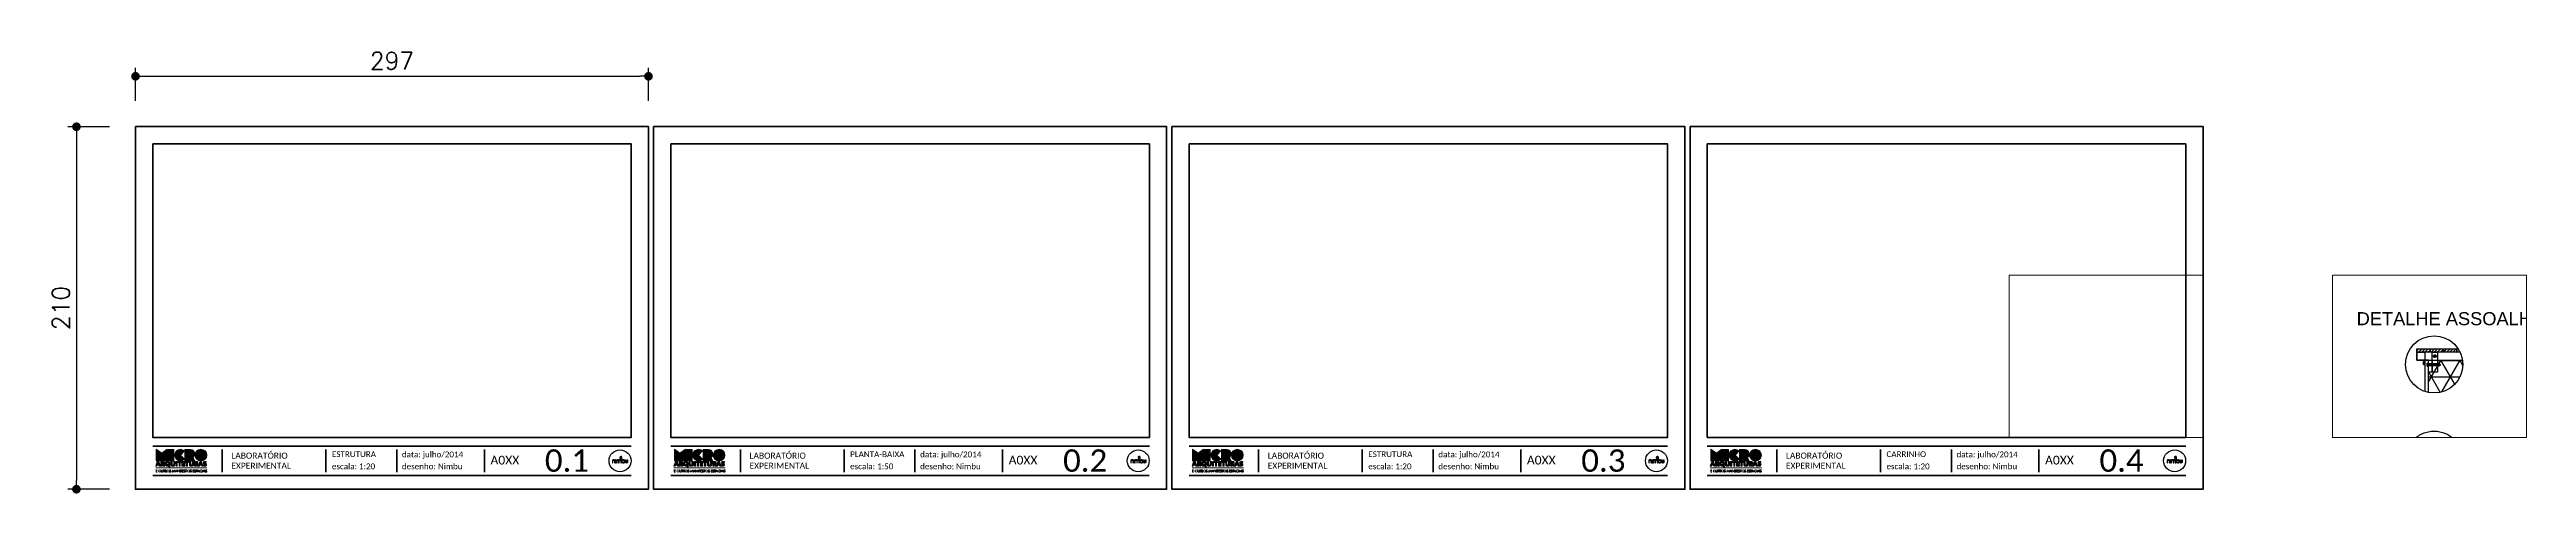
# Paper-space layout 'A4 - PROJETO' of a CAD drawing. Header units: millimetres. Extents: x -407 to 1027, y 87 to 344.
# The model-space entities are those that its viewports show. They can reach past a viewport. Long polylines and large blocks are cut down to what shows.
import ezdxf

# ---------------------------------------------------------------- set-up
doc = ezdxf.new("R2010")
doc.units = ezdxf.units.MM
doc.linetypes.add('DASHDOT', pattern=[1, 0.5, -0.25, 0, -0.25])
doc.linetypes.add('HIDDEN2', pattern=[4.7625, 3.175, -1.5875])
for name, color, linetype in [('ARQ - COTAS', 10, 'Continuous'), ('ARQ - HATCH', 252, 'Continuous'), ('ARQ - PROJEÇÃO', 8, 'HIDDEN2'), ('ARQ - TEXTO', 2, 'Continuous'), ('ESTR - ASSOALHO VISTA', 4, 'Continuous'), ('ESTR - ESTRUTURA VISTA', 7, 'Continuous'), ('Layer 1', 7, 'Continuous'), ('PRANCHA', 7, 'Continuous')]:
    doc.layers.add(name, color=color, linetype=linetype)
doc.styles.add('ROMANS', font='ROMANS.shx')
doc.styles.get("Standard").update_dxf_attribs({"font": 'arial.ttf'})
doc.dimstyles.new('COTA-50', dxfattribs={"dimtxt": 10, "dimasz": 5, "dimexe": 5, "dimexo": 15, "dimgap": 4, "dimtad": 1, "dimdec": 1, "dimzin": 12, "dimdsep": 46, "dimtxsty": 'ROMANS', "dimblk": 'DOT', "dimcen": 0.09, "dimdle": 10, "dimclrd": 256, "dimclre": 256, "dimclrt": 2, "dimazin": 3, "dimtfac": 1, "dimtdec": 1, "dimtmove": 2, "dimatfit": 3, "dimldrblk": 'DOT', "dimfxl": 5, "dimtvp": 1.142857, "dimtolj": 1, "dimtzin": 12, "dimlwd": -1, "dimlwe": -1, "dimarcsym": 0})
pattern_1 = [(45, (0, -138.7704), (-0.8980256, 0.8980256), [])]

# ---------------------------------------------------------------- blocks, each defined once
blk = doc.blocks.new('_Dot')
at = {"color": 0, "linetype": 'ByBlock', "lineweight": -2}
blk.add_line((-0.5, 0), (-1, 0), dxfattribs=at)
at = {"color": 0, "linetype": 'ByBlock', "const_width": 0.5}
blk.add_lwpolyline([(-0.25, 0, 1), (0.25, 0, 1)], format="xyb", close=True, dxfattribs=at)
blk = doc.blocks.new('*D42')
at = {"layer": 'ARQ - COTAS', "transparency": 16777216}
for p, q in [((-356.9, 314), (-356.9, 333.2)), ((-59.9, 314), (-59.9, 333.2)), ((-351.9, 328.2), (-64.9, 328.2))]:
    blk.add_line(p, q, dxfattribs=at)
at = {"layer": 'Defpoints', "color": 0, "transparency": 16777216}
for p in [(-59.9, 328.2), (-356.9, 299), (-59.9, 299)]:
    blk.add_point(p, dxfattribs=at)
at = {"layer": 'ARQ - COTAS', "transparency": 16777216, "xscale": 5, "yscale": 5, "zscale": 5, "rotation": 180}
blk.add_blockref('_Dot', (-356.9, 328.2), dxfattribs=at)
at = {"layer": 'ARQ - COTAS', "transparency": 16777216, "xscale": 5, "yscale": 5, "zscale": 5}
blk.add_blockref('_Dot', (-59.9, 328.2), dxfattribs=at)
at = {"layer": 'ARQ - COTAS', "color": 2, "transparency": 16777216, "insert": (-208.4, 337.2), "char_height": 10, "attachment_point": 5, "style": 'ROMANS'}
blk.add_mtext('\\A1;297', dxfattribs=at)
blk = doc.blocks.new('*D43')
at = {"layer": 'ARQ - COTAS', "transparency": 16777216}
for p, q in [((-371.9, 299), (-396.1, 299)), ((-391.1, 294), (-391.1, 94)), ((-371.9, 89), (-396.1, 89))]:
    blk.add_line(p, q, dxfattribs=at)
at = {"layer": 'Defpoints', "color": 0, "transparency": 16777216}
for p in [(-356.9, 299), (-391.1, 89), (-356.9, 89)]:
    blk.add_point(p, dxfattribs=at)
at = {"layer": 'ARQ - COTAS', "transparency": 16777216, "xscale": 5, "yscale": 5, "zscale": 5}
for p, rotation in [((-391.1, 299), 90), ((-391.1, 89), 270)]:
    blk.add_blockref('_Dot', p, dxfattribs=dict(at, rotation=rotation))
at = {"layer": 'ARQ - COTAS', "color": 2, "transparency": 16777216, "insert": (-400.1, 194), "char_height": 10, "attachment_point": 5, "rotation": 90, "style": 'ROMANS'}
blk.add_mtext('\\A1;210', dxfattribs=at)
blk = doc.blocks.new('block 13')
at = {"layer": 'Layer 1', "true_color": 0x231f20}
h = blk.add_hatch(color=250, dxfattribs=at)
h.dxf.hatch_style = 2
h.paths.add_polyline_path([(432, -422), (127, -422), (127, -422), (432, -422)])
at = {"layer": 'Layer 1', "lineweight": 0}
blk.add_lwpolyline([(432, -422), (127, -422), (127, -422), (432, -422), (432, -422)], dxfattribs=at)
blk = doc.blocks.new('block 11')
at = {"layer": 'Layer 1'}
h = blk.add_hatch(color=4, dxfattribs=at)
h.dxf.hatch_style = 2
h.paths.add_polyline_path([(127, -411), (136, -383), (146, -383), (156, -411), (148, -411), (147, -406), (136, -406), (134, -411)])
edge = h.paths.add_edge_path()
edge.add_spline(control_points=[(137, -401), (137, -401), (145, -401), (145, -401), (145, -401), (142, -392), (142, -392), (142, -391), (142, -391), (142, -390), (142, -390), (142, -389), (141, -388), (141, -389), (141, -389), (141, -390), (141, -390), (140, -391), (140, -392), (140, -392), (137, -401), (137, -401)], knot_values=[0, 0, 0, 0, 1, 1, 1, 2, 2, 2, 3, 3, 3, 4, 4, 4, 5, 5, 5, 6, 6, 6, 7, 7, 7, 7], degree=3, periodic=0)
h = blk.add_hatch(color=4, dxfattribs=at)
h.dxf.hatch_style = 2
h.paths.add_polyline_path([(130, -434), (130, -439), (136, -439), (136, -440), (130, -440), (130, -447), (136, -447), (136, -448), (129, -448), (129, -433), (136, -433), (136, -434)])
h = blk.add_hatch(color=4, dxfattribs=at)
h.dxf.hatch_style = 2
h.paths.add_polyline_path([(130, -310), (163, -335), (195, -310), (196, -379), (130, -379)])
h = blk.add_hatch(color=4, dxfattribs=at)
h.dxf.hatch_style = 2
edge = h.paths.add_edge_path()
edge.add_spline(control_points=[(159, -440), (159, -445), (156, -448), (151, -448), (147, -448), (144, -445), (144, -440), (144, -436), (147, -433), (151, -433), (156, -433), (159, -436), (159, -440)], knot_values=[0, 0, 0, 0, 1, 1, 1, 2, 2, 2, 3, 3, 3, 4, 4, 4, 4], degree=3, periodic=0)
edge = h.paths.add_edge_path()
edge.add_spline(control_points=[(145, -440), (145, -444), (148, -447), (151, -447), (155, -447), (158, -444), (158, -440), (158, -437), (155, -434), (151, -434), (148, -434), (145, -437), (145, -440)], knot_values=[0, 0, 0, 0, 1, 1, 1, 2, 2, 2, 3, 3, 3, 4, 4, 4, 4], degree=3, periodic=0)
h = blk.add_hatch(color=4, dxfattribs=at)
h.dxf.hatch_style = 2
edge = h.paths.add_edge_path()
edge.add_spline(control_points=[(158, -411), (158, -411), (158, -383), (158, -383), (158, -383), (166, -383), (166, -383), (169, -383), (172, -383), (173, -384), (174, -384), (175, -385), (176, -385), (177, -386), (178, -387), (178, -388), (179, -389), (179, -391), (179, -392), (179, -394), (179, -396), (178, -397), (177, -399), (175, -400), (173, -400), (173, -400), (181, -411), (181, -411), (181, -411), (172, -411), (172, -411), (172, -411), (166, -400), (166, -400), (166, -400), (166, -411), (166, -411), (166, -411), (158, -411), (158, -411)], knot_values=[0, 0, 0, 0, 1, 1, 1, 2, 2, 2, 3, 3, 3, 4, 4, 4, 5, 5, 5, 6, 6, 6, 7, 7, 7, 8, 8, 8, 9, 9, 9, 10, 10, 10, 11, 11, 11, 12, 12, 12, 13, 13, 13, 13], degree=3, periodic=0)
edge = h.paths.add_edge_path()
edge.add_spline(control_points=[(166, -397), (166, -397), (167, -397), (167, -397), (169, -397), (170, -396), (171, -396), (171, -395), (172, -394), (172, -393), (172, -392), (171, -391), (171, -390), (170, -390), (169, -389), (167, -389), (167, -389), (166, -389), (166, -389), (166, -389), (166, -397), (166, -397)], knot_values=[0, 0, 0, 0, 1, 1, 1, 2, 2, 2, 3, 3, 3, 4, 4, 4, 5, 5, 5, 6, 6, 6, 7, 7, 7, 7], degree=3, periodic=0)
h = blk.add_hatch(color=4, dxfattribs=at)
h.dxf.hatch_style = 2
edge = h.paths.add_edge_path()
edge.add_spline(control_points=[(170, -433), (170, -433), (171, -433), (171, -433), (171, -433), (171, -442), (171, -442), (171, -444), (171, -445), (170, -446), (169, -447), (168, -448), (166, -448), (165, -448), (163, -447), (162, -446), (161, -445), (161, -444), (161, -442), (161, -442), (161, -433), (161, -433), (161, -433), (162, -433), (162, -433), (162, -433), (162, -442), (162, -442), (162, -443), (162, -445), (163, -446), (164, -447), (165, -447), (166, -447), (167, -447), (169, -447), (170, -446), (170, -445), (170, -443), (170, -442), (170, -442), (170, -433), (170, -433)], knot_values=[0, 0, 0, 0, 1, 1, 1, 2, 2, 2, 3, 3, 3, 4, 4, 4, 5, 5, 5, 6, 6, 6, 7, 7, 7, 8, 8, 8, 9, 9, 9, 10, 10, 10, 11, 11, 11, 12, 12, 12, 13, 13, 13, 14, 14, 14, 14], degree=3, periodic=0)
h = blk.add_hatch(color=4, dxfattribs=at)
h.dxf.hatch_style = 2
h.paths.add_polyline_path([(178, -448), (177, -448), (177, -434), (173, -434), (173, -433), (181, -433), (181, -434), (178, -434)])
h = blk.add_hatch(color=4, dxfattribs=at)
h.dxf.hatch_style = 2
edge = h.paths.add_edge_path()
edge.add_spline(control_points=[(213, -415), (213, -415), (206, -415), (206, -415), (206, -415), (203, -411), (203, -411), (202, -411), (202, -411), (201, -412), (200, -412), (199, -412), (197, -412), (196, -412), (194, -412), (193, -411), (191, -411), (190, -410), (189, -409), (187, -408), (185, -406), (184, -404), (183, -402), (182, -400), (182, -397), (182, -395), (183, -393), (183, -392), (184, -390), (185, -388), (187, -387), (188, -386), (190, -385), (191, -384), (193, -383), (195, -383), (197, -383), (199, -383), (201, -383), (203, -384), (205, -385), (206, -386), (208, -387), (209, -388), (210, -390), (211, -392), (212, -393), (212, -395), (212, -397), (212, -399), (212, -401), (211, -403), (210, -405), (209, -407), (208, -408), (208, -408), (213, -415), (213, -415)], knot_values=[0, 0, 0, 0, 1, 1, 1, 2, 2, 2, 3, 3, 3, 4, 4, 4, 5, 5, 5, 6, 6, 6, 7, 7, 7, 8, 8, 8, 9, 9, 9, 10, 10, 10, 11, 11, 11, 12, 12, 12, 13, 13, 13, 14, 14, 14, 15, 15, 15, 16, 16, 16, 17, 17, 17, 18, 18, 18, 19, 19, 19, 19], degree=3, periodic=0)
edge = h.paths.add_edge_path()
edge.add_spline(control_points=[(202, -400), (202, -400), (203, -402), (203, -402), (204, -401), (204, -401), (204, -400), (204, -399), (205, -398), (205, -398), (205, -395), (204, -393), (202, -392), (201, -390), (199, -389), (197, -389), (195, -389), (193, -390), (192, -392), (191, -393), (190, -395), (190, -397), (190, -400), (191, -402), (192, -403), (193, -405), (195, -406), (197, -406), (198, -406), (198, -406), (198, -406), (198, -406), (199, -405), (199, -405), (199, -405), (195, -400), (195, -400), (195, -400), (202, -400), (202, -400)], knot_values=[0, 0, 0, 0, 1, 1, 1, 2, 2, 2, 3, 3, 3, 4, 4, 4, 5, 5, 5, 6, 6, 6, 7, 7, 7, 8, 8, 8, 9, 9, 9, 10, 10, 10, 11, 11, 11, 12, 12, 12, 13, 13, 13, 13], degree=3, periodic=0)
h = blk.add_hatch(color=4, dxfattribs=at)
h.dxf.hatch_style = 2
edge = h.paths.add_edge_path()
edge.add_spline(control_points=[(190, -448), (190, -448), (189, -448), (189, -448), (189, -448), (185, -441), (185, -441), (185, -441), (184, -441), (184, -441), (184, -441), (184, -448), (184, -448), (184, -448), (183, -448), (183, -448), (183, -448), (183, -433), (183, -433), (183, -433), (185, -433), (185, -433), (186, -433), (187, -433), (188, -434), (189, -435), (190, -436), (190, -437), (190, -440), (188, -441), (186, -441), (186, -441), (190, -448), (190, -448)], knot_values=[0, 0, 0, 0, 1, 1, 1, 2, 2, 2, 3, 3, 3, 4, 4, 4, 5, 5, 5, 6, 6, 6, 7, 7, 7, 8, 8, 8, 9, 9, 9, 10, 10, 10, 11, 11, 11, 11], degree=3, periodic=0)
edge = h.paths.add_edge_path()
edge.add_spline(control_points=[(185, -440), (186, -440), (187, -440), (188, -439), (189, -439), (189, -438), (189, -437), (189, -436), (188, -435), (187, -434), (187, -434), (186, -434), (185, -434), (185, -434), (184, -434), (184, -434), (184, -434), (184, -440), (184, -440), (184, -440), (185, -440), (185, -440)], knot_values=[0, 0, 0, 0, 1, 1, 1, 2, 2, 2, 3, 3, 3, 4, 4, 4, 5, 5, 5, 6, 6, 6, 7, 7, 7, 7], degree=3, periodic=0)
h = blk.add_hatch(color=4, dxfattribs=at)
h.dxf.hatch_style = 2
edge = h.paths.add_edge_path()
edge.add_spline(control_points=[(207, -440), (207, -445), (204, -448), (199, -448), (195, -448), (192, -445), (192, -440), (192, -436), (195, -433), (199, -433), (204, -433), (207, -436), (207, -440)], knot_values=[0, 0, 0, 0, 1, 1, 1, 2, 2, 2, 3, 3, 3, 4, 4, 4, 4], degree=3, periodic=0)
edge = h.paths.add_edge_path()
edge.add_spline(control_points=[(193, -440), (193, -444), (196, -447), (199, -447), (203, -447), (206, -444), (206, -440), (206, -437), (203, -434), (199, -434), (196, -434), (193, -437), (193, -440)], knot_values=[0, 0, 0, 0, 1, 1, 1, 2, 2, 2, 3, 3, 3, 4, 4, 4, 4], degree=3, periodic=0)
h = blk.add_hatch(color=4, dxfattribs=at)
h.dxf.hatch_style = 2
h.paths.add_polyline_path([(235, -313), (235, -379), (201, -379), (201, -313)])
h = blk.add_hatch(color=4, dxfattribs=at)
h.dxf.hatch_style = 2
edge = h.paths.add_edge_path()
edge.add_spline(control_points=[(216, -436), (216, -434), (215, -434), (213, -434), (212, -434), (210, -435), (210, -437), (210, -438), (212, -439), (213, -439), (213, -439), (216, -441), (216, -441), (217, -442), (218, -442), (218, -444), (218, -446), (215, -448), (213, -448), (211, -448), (209, -447), (209, -445), (209, -445), (209, -445), (209, -445), (210, -446), (211, -447), (213, -447), (215, -447), (217, -446), (217, -444), (217, -442), (215, -441), (214, -441), (214, -441), (211, -439), (211, -439), (210, -439), (209, -438), (209, -437), (209, -434), (211, -433), (213, -433), (215, -433), (216, -434), (217, -435), (217, -435), (216, -436), (216, -436)], knot_values=[0, 0, 0, 0, 1, 1, 1, 2, 2, 2, 3, 3, 3, 4, 4, 4, 5, 5, 5, 6, 6, 6, 7, 7, 7, 8, 8, 8, 9, 9, 9, 10, 10, 10, 11, 11, 11, 12, 12, 12, 13, 13, 13, 14, 14, 14, 15, 15, 15, 16, 16, 16, 16], degree=3, periodic=0)
h = blk.add_hatch(color=4, dxfattribs=at)
h.dxf.hatch_style = 2
edge = h.paths.add_edge_path()
edge.add_spline(control_points=[(217, -383), (217, -383), (224, -383), (224, -383), (224, -383), (224, -397), (224, -397), (224, -399), (224, -400), (225, -401), (225, -402), (225, -403), (225, -403), (225, -404), (226, -405), (227, -405), (227, -405), (228, -406), (229, -406), (230, -406), (231, -405), (232, -405), (233, -405), (233, -404), (233, -403), (234, -403), (234, -402), (234, -401), (234, -400), (234, -399), (234, -397), (234, -397), (234, -395), (234, -395), (234, -395), (234, -383), (234, -383), (234, -383), (242, -383), (242, -383), (242, -383), (242, -398), (242, -398), (242, -401), (241, -403), (241, -405), (241, -406), (240, -408), (239, -409), (238, -410), (237, -411), (235, -411), (234, -412), (232, -412), (229, -412), (227, -412), (225, -412), (223, -411), (221, -411), (220, -410), (219, -409), (218, -408), (218, -406), (217, -405), (217, -403), (217, -401), (217, -398), (217, -398), (217, -395), (217, -395), (217, -395), (217, -383), (217, -383)], knot_values=[0, 0, 0, 0, 1, 1, 1, 2, 2, 2, 3, 3, 3, 4, 4, 4, 5, 5, 5, 6, 6, 6, 7, 7, 7, 8, 8, 8, 9, 9, 9, 10, 10, 10, 11, 11, 11, 12, 12, 12, 13, 13, 13, 14, 14, 14, 15, 15, 15, 16, 16, 16, 17, 17, 17, 18, 18, 18, 19, 19, 19, 20, 20, 20, 21, 21, 21, 22, 22, 22, 23, 23, 23, 24, 24, 24, 24], degree=3, periodic=0)
h = blk.add_hatch(color=4, dxfattribs=at)
h.dxf.hatch_style = 2
h.paths.add_polyline_path([(238, -436), (238, -436), (233, -448), (228, -436), (228, -436), (226, -448), (225, -448), (228, -433), (233, -446), (239, -433), (242, -448), (241, -448)])
h = blk.add_hatch(color=4, dxfattribs=at)
h.dxf.hatch_style = 2
edge = h.paths.add_edge_path()
edge.add_spline(control_points=[(298, -321), (298, -321), (274, -346), (274, -346), (274, -346), (298, -370), (298, -370), (285, -384), (263, -384), (249, -370), (236, -357), (236, -335), (249, -321), (263, -308), (285, -308), (298, -321)], knot_values=[0, 0, 0, 0, 1, 1, 1, 2, 2, 2, 3, 3, 3, 4, 4, 4, 5, 5, 5, 5], degree=3, periodic=0)
h = blk.add_hatch(color=4, dxfattribs=at)
h.dxf.hatch_style = 2
h.paths.add_polyline_path([(245, -443), (243, -448), (242, -448), (248, -433), (254, -448), (254, -448), (252, -443)])
h.paths.add_polyline_path([(248, -435), (245, -442), (251, -442)])
h = blk.add_hatch(color=4, dxfattribs=at)
h.dxf.hatch_style = 2
h.paths.add_polyline_path([(248, -411), (248, -383), (255, -383), (255, -411)])
h = blk.add_hatch(color=4, dxfattribs=at)
h.dxf.hatch_style = 2
h.paths.add_polyline_path([(270, -448), (257, -435), (257, -448), (256, -448), (256, -433), (269, -446), (269, -433), (270, -433)])
h = blk.add_hatch(color=4, dxfattribs=at)
h.dxf.hatch_style = 2
h.paths.add_polyline_path([(266, -411), (266, -390), (259, -390), (259, -383), (279, -383), (279, -390), (273, -390), (273, -411)])
h = blk.add_hatch(color=4, dxfattribs=at)
h.dxf.hatch_style = 2
h.paths.add_polyline_path([(274, -448), (273, -448), (273, -433), (274, -433)])
h = blk.add_hatch(color=4, dxfattribs=at)
h.dxf.hatch_style = 2
h.paths.add_polyline_path([(278, -434), (278, -439), (283, -439), (283, -440), (278, -440), (278, -448), (277, -448), (277, -433), (283, -433), (283, -434)])
h = blk.add_hatch(color=4, dxfattribs=at)
h.dxf.hatch_style = 2
h.paths.add_polyline_path([(283, -411), (283, -383), (300, -383), (300, -389), (291, -389), (291, -394), (300, -394), (300, -400), (291, -400), (291, -405), (300, -405), (300, -411)])
h = blk.add_hatch(color=4, dxfattribs=at)
h.dxf.hatch_style = 2
h.paths.add_polyline_path([(286, -434), (286, -439), (292, -439), (292, -440), (286, -440), (286, -447), (293, -447), (293, -448), (285, -448), (285, -433), (293, -433), (293, -434)])
h = blk.add_hatch(color=4, dxfattribs=at)
h.dxf.hatch_style = 2
edge = h.paths.add_edge_path()
edge.add_spline(control_points=[(302, -436), (302, -434), (301, -434), (299, -434), (298, -434), (296, -435), (296, -437), (296, -438), (298, -439), (299, -439), (299, -439), (302, -441), (302, -441), (303, -442), (304, -442), (304, -444), (304, -446), (301, -448), (299, -448), (297, -448), (295, -447), (295, -445), (295, -445), (295, -445), (295, -445), (296, -446), (297, -447), (299, -447), (301, -447), (303, -446), (303, -444), (303, -442), (301, -441), (300, -441), (300, -441), (297, -439), (297, -439), (296, -439), (296, -438), (296, -437), (296, -434), (297, -433), (299, -433), (301, -433), (302, -434), (303, -435), (303, -435), (302, -436), (302, -436)], knot_values=[0, 0, 0, 0, 1, 1, 1, 2, 2, 2, 3, 3, 3, 4, 4, 4, 5, 5, 5, 6, 6, 6, 7, 7, 7, 8, 8, 8, 9, 9, 9, 10, 10, 10, 11, 11, 11, 12, 12, 12, 13, 13, 13, 14, 14, 14, 15, 15, 15, 16, 16, 16, 16], degree=3, periodic=0)
h = blk.add_hatch(color=4, dxfattribs=at)
h.dxf.hatch_style = 2
edge = h.paths.add_edge_path()
edge.add_spline(control_points=[(359, -340), (359, -348), (355, -356), (349, -361), (349, -361), (359, -379), (359, -379), (339, -379), (320, -379), (301, -379), (301, -306), (301, -364), (301, -313), (301, -313), (333, -313), (333, -313), (347, -313), (359, -325), (359, -340)], knot_values=[0, 0, 0, 0, 1, 1, 1, 2, 2, 2, 3, 3, 3, 4, 4, 4, 5, 5, 5, 6, 6, 6, 6], degree=3, periodic=0)
h = blk.add_hatch(color=4, dxfattribs=at)
h.dxf.hatch_style = 2
h.paths.add_polyline_path([(309, -411), (309, -390), (303, -390), (303, -383), (323, -383), (323, -390), (317, -390), (317, -411)])
h = blk.add_hatch(color=4, dxfattribs=at)
h.dxf.hatch_style = 2
h.paths.add_polyline_path([(309, -448), (308, -448), (308, -434), (305, -434), (305, -433), (313, -433), (313, -434), (309, -434)])
h = blk.add_hatch(color=4, dxfattribs=at)
h.dxf.hatch_style = 2
edge = h.paths.add_edge_path()
edge.add_spline(control_points=[(329, -440), (329, -445), (326, -448), (322, -448), (317, -448), (314, -445), (314, -440), (314, -436), (317, -433), (322, -433), (326, -433), (329, -436), (329, -440)], knot_values=[0, 0, 0, 0, 1, 1, 1, 2, 2, 2, 3, 3, 3, 4, 4, 4, 4], degree=3, periodic=0)
edge = h.paths.add_edge_path()
edge.add_spline(control_points=[(315, -440), (315, -444), (318, -447), (322, -447), (325, -447), (328, -444), (328, -440), (328, -437), (325, -434), (322, -434), (318, -434), (315, -437), (315, -440)], knot_values=[0, 0, 0, 0, 1, 1, 1, 2, 2, 2, 3, 3, 3, 4, 4, 4, 4], degree=3, periodic=0)
h = blk.add_hatch(color=4, dxfattribs=at)
h.dxf.hatch_style = 2
edge = h.paths.add_edge_path()
edge.add_spline(control_points=[(327, -383), (327, -383), (334, -383), (334, -383), (334, -383), (334, -397), (334, -397), (334, -399), (334, -400), (335, -401), (335, -402), (335, -403), (335, -403), (335, -404), (336, -405), (337, -405), (337, -405), (338, -406), (339, -406), (340, -406), (341, -405), (342, -405), (343, -405), (343, -404), (343, -403), (344, -403), (344, -402), (344, -401), (344, -400), (344, -399), (344, -397), (344, -397), (344, -395), (344, -395), (344, -395), (344, -383), (344, -383), (344, -383), (352, -383), (352, -383), (352, -383), (352, -398), (352, -398), (352, -401), (352, -403), (351, -405), (351, -406), (350, -408), (349, -409), (348, -410), (347, -411), (345, -411), (344, -412), (342, -412), (339, -412), (337, -412), (335, -412), (333, -411), (332, -411), (330, -410), (329, -409), (328, -408), (328, -406), (327, -405), (327, -403), (327, -401), (327, -398), (327, -398), (327, -395), (327, -395), (327, -395), (327, -383), (327, -383)], knot_values=[0, 0, 0, 0, 1, 1, 1, 2, 2, 2, 3, 3, 3, 4, 4, 4, 5, 5, 5, 6, 6, 6, 7, 7, 7, 8, 8, 8, 9, 9, 9, 10, 10, 10, 11, 11, 11, 12, 12, 12, 13, 13, 13, 14, 14, 14, 15, 15, 15, 16, 16, 16, 17, 17, 17, 18, 18, 18, 19, 19, 19, 20, 20, 20, 21, 21, 21, 22, 22, 22, 23, 23, 23, 24, 24, 24, 24], degree=3, periodic=0)
h = blk.add_hatch(color=4, dxfattribs=at)
h.dxf.hatch_style = 2
edge = h.paths.add_edge_path()
edge.add_spline(control_points=[(338, -436), (338, -434), (337, -434), (335, -434), (334, -434), (333, -435), (333, -437), (333, -438), (334, -439), (335, -439), (335, -439), (338, -441), (338, -441), (339, -442), (340, -442), (340, -444), (340, -446), (338, -448), (335, -448), (333, -448), (331, -447), (331, -445), (331, -445), (332, -445), (332, -445), (332, -446), (333, -447), (335, -447), (337, -447), (339, -446), (339, -444), (339, -442), (337, -441), (336, -441), (336, -441), (333, -439), (333, -439), (332, -439), (332, -438), (332, -437), (332, -434), (333, -433), (335, -433), (337, -433), (338, -434), (339, -435), (339, -435), (338, -436), (338, -436)], knot_values=[0, 0, 0, 0, 1, 1, 1, 2, 2, 2, 3, 3, 3, 4, 4, 4, 5, 5, 5, 6, 6, 6, 7, 7, 7, 8, 8, 8, 9, 9, 9, 10, 10, 10, 11, 11, 11, 12, 12, 12, 13, 13, 13, 14, 14, 14, 15, 15, 15, 16, 16, 16, 16], degree=3, periodic=0)
h = blk.add_hatch(color=4, dxfattribs=at)
h.dxf.hatch_style = 2
h.paths.add_polyline_path([(349, -434), (349, -439), (355, -439), (355, -440), (349, -440), (349, -447), (355, -447), (355, -448), (348, -448), (348, -433), (355, -433), (355, -434)])
h = blk.add_hatch(color=4, dxfattribs=at)
h.dxf.hatch_style = 2
edge = h.paths.add_edge_path()
edge.add_spline(control_points=[(365, -436), (364, -434), (363, -434), (362, -434), (360, -434), (359, -435), (359, -437), (359, -438), (361, -439), (362, -439), (362, -439), (365, -441), (365, -441), (366, -442), (366, -442), (366, -444), (366, -446), (364, -448), (362, -448), (360, -448), (358, -447), (357, -445), (357, -445), (358, -445), (358, -445), (359, -446), (360, -447), (362, -447), (364, -447), (365, -446), (365, -444), (365, -442), (364, -441), (362, -441), (362, -441), (360, -439), (360, -439), (359, -439), (358, -438), (358, -437), (358, -434), (360, -433), (362, -433), (364, -433), (365, -434), (366, -435), (366, -435), (365, -436), (365, -436)], knot_values=[0, 0, 0, 0, 1, 1, 1, 2, 2, 2, 3, 3, 3, 4, 4, 4, 5, 5, 5, 6, 6, 6, 7, 7, 7, 8, 8, 8, 9, 9, 9, 10, 10, 10, 11, 11, 11, 12, 12, 12, 13, 13, 13, 14, 14, 14, 15, 15, 15, 16, 16, 16, 16], degree=3, periodic=0)
h = blk.add_hatch(color=4, dxfattribs=at)
h.dxf.hatch_style = 2
edge = h.paths.add_edge_path()
edge.add_spline(control_points=[(358, -411), (358, -411), (358, -383), (358, -383), (358, -383), (365, -383), (365, -383), (369, -383), (371, -383), (372, -384), (373, -384), (374, -385), (375, -385), (376, -386), (377, -387), (378, -388), (378, -389), (378, -391), (378, -392), (378, -394), (378, -396), (377, -397), (376, -399), (374, -400), (372, -400), (372, -400), (380, -411), (380, -411), (380, -411), (371, -411), (371, -411), (371, -411), (365, -400), (365, -400), (365, -400), (365, -411), (365, -411), (365, -411), (358, -411), (358, -411)], knot_values=[0, 0, 0, 0, 1, 1, 1, 2, 2, 2, 3, 3, 3, 4, 4, 4, 5, 5, 5, 6, 6, 6, 7, 7, 7, 8, 8, 8, 9, 9, 9, 10, 10, 10, 11, 11, 11, 12, 12, 12, 13, 13, 13, 13], degree=3, periodic=0)
edge = h.paths.add_edge_path()
edge.add_spline(control_points=[(365, -397), (365, -397), (366, -397), (366, -397), (368, -397), (369, -396), (370, -396), (370, -395), (371, -394), (371, -393), (371, -392), (370, -391), (370, -390), (369, -390), (368, -389), (366, -389), (366, -389), (365, -389), (365, -389), (365, -389), (365, -397), (365, -397)], knot_values=[0, 0, 0, 0, 1, 1, 1, 2, 2, 2, 3, 3, 3, 4, 4, 4, 5, 5, 5, 6, 6, 6, 7, 7, 7, 7], degree=3, periodic=0)
h = blk.add_hatch(color=4, dxfattribs=at)
h.dxf.hatch_style = 2
edge = h.paths.add_edge_path()
edge.add_spline(control_points=[(431, -346), (431, -365), (416, -381), (396, -381), (377, -381), (361, -365), (361, -346), (361, -326), (377, -311), (396, -311), (416, -311), (431, -326), (431, -346)], knot_values=[0, 0, 0, 0, 1, 1, 1, 2, 2, 2, 3, 3, 3, 4, 4, 4, 4], degree=3, periodic=0)
h = blk.add_hatch(color=4, dxfattribs=at)
h.dxf.hatch_style = 2
edge = h.paths.add_edge_path()
edge.add_spline(control_points=[(370, -448), (370, -448), (369, -448), (369, -448), (369, -448), (369, -433), (369, -433), (369, -433), (371, -433), (371, -433), (373, -433), (374, -433), (375, -434), (376, -435), (376, -436), (376, -437), (376, -438), (376, -439), (375, -440), (374, -441), (373, -441), (371, -441), (371, -441), (370, -441), (370, -441), (370, -441), (370, -448), (370, -448)], knot_values=[0, 0, 0, 0, 1, 1, 1, 2, 2, 2, 3, 3, 3, 4, 4, 4, 5, 5, 5, 6, 6, 6, 7, 7, 7, 8, 8, 8, 9, 9, 9, 9], degree=3, periodic=0)
edge = h.paths.add_edge_path()
edge.add_spline(control_points=[(371, -440), (372, -440), (373, -440), (374, -439), (375, -439), (375, -438), (375, -437), (375, -436), (375, -435), (374, -435), (373, -434), (372, -434), (371, -434), (371, -434), (370, -434), (370, -434), (370, -434), (370, -440), (370, -440), (370, -440), (371, -440), (371, -440)], knot_values=[0, 0, 0, 0, 1, 1, 1, 2, 2, 2, 3, 3, 3, 4, 4, 4, 5, 5, 5, 6, 6, 6, 7, 7, 7, 7], degree=3, periodic=0)
h = blk.add_hatch(color=4, dxfattribs=at)
h.dxf.hatch_style = 2
h.paths.add_polyline_path([(378, -443), (376, -448), (375, -448), (381, -433), (387, -448), (386, -448), (384, -443)])
h.paths.add_polyline_path([(381, -435), (378, -442), (384, -442)])
h = blk.add_hatch(color=4, dxfattribs=at)
h.dxf.hatch_style = 2
h.paths.add_polyline_path([(379, -411), (389, -383), (399, -383), (408, -411), (401, -411), (399, -406), (388, -406), (387, -411)])
edge = h.paths.add_edge_path()
edge.add_spline(control_points=[(390, -401), (390, -401), (398, -401), (398, -401), (398, -401), (395, -392), (395, -392), (395, -391), (395, -391), (394, -390), (394, -390), (394, -389), (394, -388), (394, -389), (393, -389), (393, -390), (393, -390), (393, -391), (393, -392), (393, -392), (390, -401), (390, -401)], knot_values=[0, 0, 0, 0, 1, 1, 1, 2, 2, 2, 3, 3, 3, 4, 4, 4, 5, 5, 5, 6, 6, 6, 7, 7, 7, 7], degree=3, periodic=0)
h = blk.add_hatch(color=4, dxfattribs=at)
h.dxf.hatch_style = 2
edge = h.paths.add_edge_path()
edge.add_spline(control_points=[(401, -436), (400, -435), (398, -434), (396, -434), (392, -434), (389, -437), (389, -441), (389, -442), (390, -444), (391, -445), (392, -446), (394, -447), (396, -447), (398, -447), (400, -446), (401, -445), (401, -445), (401, -446), (401, -446), (399, -447), (398, -448), (396, -448), (392, -448), (388, -445), (388, -440), (388, -436), (392, -433), (396, -433), (398, -433), (399, -434), (401, -435), (401, -435), (401, -436), (401, -436)], knot_values=[0, 0, 0, 0, 1, 1, 1, 2, 2, 2, 3, 3, 3, 4, 4, 4, 5, 5, 5, 6, 6, 6, 7, 7, 7, 8, 8, 8, 9, 9, 9, 10, 10, 10, 11, 11, 11, 11], degree=3, periodic=0)
h = blk.add_hatch(color=4, dxfattribs=at)
h.dxf.hatch_style = 2
h.paths.add_polyline_path([(404, -448), (403, -448), (403, -433), (404, -433)])
h = blk.add_hatch(color=4, dxfattribs=at)
h.dxf.hatch_style = 2
h.paths.add_polyline_path([(409, -443), (407, -448), (406, -448), (412, -433), (418, -448), (418, -448), (416, -443)])
h.paths.add_polyline_path([(412, -435), (409, -442), (415, -442)])
h = blk.add_hatch(color=4, dxfattribs=at)
h.dxf.hatch_style = 2
edge = h.paths.add_edge_path()
edge.add_spline(control_points=[(412, -402), (413, -404), (414, -405), (415, -405), (417, -406), (418, -406), (419, -406), (420, -406), (421, -406), (421, -405), (422, -405), (422, -404), (422, -403), (422, -402), (422, -402), (421, -401), (421, -401), (420, -400), (418, -400), (415, -399), (413, -398), (412, -397), (411, -395), (410, -394), (410, -392), (410, -389), (411, -387), (413, -385), (415, -384), (417, -383), (420, -383), (421, -383), (423, -383), (424, -383), (425, -384), (427, -384), (428, -385), (428, -385), (426, -391), (426, -391), (425, -390), (424, -389), (423, -389), (422, -389), (421, -388), (420, -388), (419, -388), (419, -389), (418, -389), (417, -390), (417, -390), (417, -391), (417, -391), (417, -392), (418, -392), (418, -393), (419, -393), (421, -394), (421, -394), (421, -394), (421, -394), (424, -395), (426, -396), (427, -397), (428, -397), (428, -398), (429, -399), (429, -400), (429, -401), (429, -402), (429, -405), (428, -408), (426, -409), (424, -411), (422, -412), (419, -412), (417, -412), (415, -412), (413, -411), (412, -410), (410, -409), (409, -408), (409, -408), (412, -402), (412, -402)], knot_values=[0, 0, 0, 0, 1, 1, 1, 2, 2, 2, 3, 3, 3, 4, 4, 4, 5, 5, 5, 6, 6, 6, 7, 7, 7, 8, 8, 8, 9, 9, 9, 10, 10, 10, 11, 11, 11, 12, 12, 12, 13, 13, 13, 14, 14, 14, 15, 15, 15, 16, 16, 16, 17, 17, 17, 18, 18, 18, 19, 19, 19, 20, 20, 20, 21, 21, 21, 22, 22, 22, 23, 23, 23, 24, 24, 24, 25, 25, 25, 26, 26, 26, 27, 27, 27, 28, 28, 28, 28], degree=3, periodic=0)
h = blk.add_hatch(color=4, dxfattribs=at)
h.dxf.hatch_style = 2
h.paths.add_polyline_path([(421, -448), (420, -448), (420, -433), (421, -433)])
h = blk.add_hatch(color=4, dxfattribs=at)
h.dxf.hatch_style = 2
edge = h.paths.add_edge_path()
edge.add_spline(control_points=[(431, -436), (430, -434), (429, -434), (428, -434), (427, -434), (425, -435), (425, -437), (425, -438), (427, -439), (428, -439), (428, -439), (431, -441), (431, -441), (432, -442), (432, -442), (432, -444), (432, -446), (430, -448), (428, -448), (426, -448), (424, -447), (424, -445), (424, -445), (424, -445), (424, -445), (425, -446), (426, -447), (428, -447), (430, -447), (432, -446), (432, -444), (432, -442), (430, -441), (429, -441), (429, -441), (426, -439), (426, -439), (425, -439), (424, -438), (424, -437), (424, -434), (426, -433), (428, -433), (430, -433), (431, -434), (432, -435), (432, -435), (431, -436), (431, -436)], knot_values=[0, 0, 0, 0, 1, 1, 1, 2, 2, 2, 3, 3, 3, 4, 4, 4, 5, 5, 5, 6, 6, 6, 7, 7, 7, 8, 8, 8, 9, 9, 9, 10, 10, 10, 11, 11, 11, 12, 12, 12, 13, 13, 13, 14, 14, 14, 15, 15, 15, 16, 16, 16, 16], degree=3, periodic=0)
at = {"layer": 'Layer 1', "color": 4, "lineweight": 0}
for points in [[(127, -411), (136, -383), (146, -383), (156, -411), (148, -411), (147, -406), (136, -406), (134, -411), (127, -411)], [(130, -434), (130, -439), (136, -439), (136, -440), (130, -440), (130, -447), (136, -447), (136, -448), (129, -448), (129, -433), (136, -433), (136, -434), (130, -434)], [(130, -310), (163, -335), (195, -310), (196, -379), (130, -379), (130, -310)], [(178, -448), (177, -448), (177, -434), (173, -434), (173, -433), (181, -433), (181, -434), (178, -434), (178, -448)], [(235, -313), (235, -379), (201, -379), (201, -313), (235, -313)], [(238, -436), (238, -436), (233, -448), (228, -436), (228, -436), (226, -448), (225, -448), (228, -433), (233, -446), (239, -433), (242, -448), (241, -448), (238, -436)], [(245, -443), (243, -448), (242, -448), (248, -433), (254, -448), (254, -448), (252, -443), (245, -443)], [(248, -435), (245, -442), (251, -442), (248, -435)], [(248, -411), (248, -383), (255, -383), (255, -411), (248, -411)], [(270, -448), (257, -435), (257, -448), (256, -448), (256, -433), (269, -446), (269, -433), (270, -433), (270, -448)], [(266, -411), (266, -390), (259, -390), (259, -383), (279, -383), (279, -390), (273, -390), (273, -411), (266, -411)], [(274, -448), (273, -448), (273, -433), (274, -433), (274, -448)], [(278, -434), (278, -439), (283, -439), (283, -440), (278, -440), (278, -448), (277, -448), (277, -433), (283, -433), (283, -434), (278, -434)], [(283, -411), (283, -383), (300, -383), (300, -389), (291, -389), (291, -394), (300, -394), (300, -400), (291, -400), (291, -405), (300, -405), (300, -411), (283, -411)], [(286, -434), (286, -439), (292, -439), (292, -440), (286, -440), (286, -447), (293, -447), (293, -448), (285, -448), (285, -433), (293, -433), (293, -434), (286, -434)], [(309, -411), (309, -390), (303, -390), (303, -383), (323, -383), (323, -390), (317, -390), (317, -411), (309, -411)], [(309, -448), (308, -448), (308, -434), (305, -434), (305, -433), (313, -433), (313, -434), (309, -434), (309, -448)], [(349, -434), (349, -439), (355, -439), (355, -440), (349, -440), (349, -447), (355, -447), (355, -448), (348, -448), (348, -433), (355, -433), (355, -434), (349, -434)], [(378, -443), (376, -448), (375, -448), (381, -433), (387, -448), (386, -448), (384, -443), (378, -443)], [(381, -435), (378, -442), (384, -442), (381, -435)], [(379, -411), (389, -383), (399, -383), (408, -411), (401, -411), (399, -406), (388, -406), (387, -411), (379, -411)], [(404, -448), (403, -448), (403, -433), (404, -433), (404, -448)], [(409, -443), (407, -448), (406, -448), (412, -433), (418, -448), (418, -448), (416, -443), (409, -443)], [(412, -435), (409, -442), (415, -442), (412, -435)], [(421, -448), (420, -448), (420, -433), (421, -433), (421, -448)]]:
    blk.add_lwpolyline(points, dxfattribs=at)
for points, knots in [([(137, -401), (137, -401), (145, -401), (145, -401), (145, -401), (142, -392), (142, -392), (142, -391), (142, -391), (142, -390), (142, -390), (142, -389), (141, -388), (141, -389), (141, -389), (141, -390), (141, -390), (140, -391), (140, -392), (140, -392), (137, -401), (137, -401)], [0, 0, 0, 0, 1, 1, 1, 2, 2, 2, 3, 3, 3, 4, 4, 4, 5, 5, 5, 6, 6, 6, 7, 7, 7, 7]), ([(159, -440), (159, -445), (156, -448), (151, -448), (147, -448), (144, -445), (144, -440), (144, -436), (147, -433), (151, -433), (156, -433), (159, -436), (159, -440)], [0, 0, 0, 0, 1, 1, 1, 2, 2, 2, 3, 3, 3, 4, 4, 4, 4]), ([(145, -440), (145, -444), (148, -447), (151, -447), (155, -447), (158, -444), (158, -440), (158, -437), (155, -434), (151, -434), (148, -434), (145, -437), (145, -440)], [0, 0, 0, 0, 1, 1, 1, 2, 2, 2, 3, 3, 3, 4, 4, 4, 4]), ([(158, -411), (158, -411), (158, -383), (158, -383), (158, -383), (166, -383), (166, -383), (169, -383), (172, -383), (173, -384), (174, -384), (175, -385), (176, -385), (177, -386), (178, -387), (178, -388), (179, -389), (179, -391), (179, -392), (179, -394), (179, -396), (178, -397), (177, -399), (175, -400), (173, -400), (173, -400), (181, -411), (181, -411), (181, -411), (172, -411), (172, -411), (172, -411), (166, -400), (166, -400), (166, -400), (166, -411), (166, -411), (166, -411), (158, -411), (158, -411)], [0, 0, 0, 0, 1, 1, 1, 2, 2, 2, 3, 3, 3, 4, 4, 4, 5, 5, 5, 6, 6, 6, 7, 7, 7, 8, 8, 8, 9, 9, 9, 10, 10, 10, 11, 11, 11, 12, 12, 12, 13, 13, 13, 13]), ([(170, -433), (170, -433), (171, -433), (171, -433), (171, -433), (171, -442), (171, -442), (171, -444), (171, -445), (170, -446), (169, -447), (168, -448), (166, -448), (165, -448), (163, -447), (162, -446), (161, -445), (161, -444), (161, -442), (161, -442), (161, -433), (161, -433), (161, -433), (162, -433), (162, -433), (162, -433), (162, -442), (162, -442), (162, -443), (162, -445), (163, -446), (164, -447), (165, -447), (166, -447), (167, -447), (169, -447), (170, -446), (170, -445), (170, -443), (170, -442), (170, -442), (170, -433), (170, -433)], [0, 0, 0, 0, 1, 1, 1, 2, 2, 2, 3, 3, 3, 4, 4, 4, 5, 5, 5, 6, 6, 6, 7, 7, 7, 8, 8, 8, 9, 9, 9, 10, 10, 10, 11, 11, 11, 12, 12, 12, 13, 13, 13, 14, 14, 14, 14]), ([(166, -397), (166, -397), (167, -397), (167, -397), (169, -397), (170, -396), (171, -396), (171, -395), (172, -394), (172, -393), (172, -392), (171, -391), (171, -390), (170, -390), (169, -389), (167, -389), (167, -389), (166, -389), (166, -389), (166, -389), (166, -397), (166, -397)], [0, 0, 0, 0, 1, 1, 1, 2, 2, 2, 3, 3, 3, 4, 4, 4, 5, 5, 5, 6, 6, 6, 7, 7, 7, 7]), ([(213, -415), (213, -415), (206, -415), (206, -415), (206, -415), (203, -411), (203, -411), (202, -411), (202, -411), (201, -412), (200, -412), (199, -412), (197, -412), (196, -412), (194, -412), (193, -411), (191, -411), (190, -410), (189, -409), (187, -408), (185, -406), (184, -404), (183, -402), (182, -400), (182, -397), (182, -395), (183, -393), (183, -392), (184, -390), (185, -388), (187, -387), (188, -386), (190, -385), (191, -384), (193, -383), (195, -383), (197, -383), (199, -383), (201, -383), (203, -384), (205, -385), (206, -386), (208, -387), (209, -388), (210, -390), (211, -392), (212, -393), (212, -395), (212, -397), (212, -399), (212, -401), (211, -403), (210, -405), (209, -407), (208, -408), (208, -408), (213, -415), (213, -415)], [0, 0, 0, 0, 1, 1, 1, 2, 2, 2, 3, 3, 3, 4, 4, 4, 5, 5, 5, 6, 6, 6, 7, 7, 7, 8, 8, 8, 9, 9, 9, 10, 10, 10, 11, 11, 11, 12, 12, 12, 13, 13, 13, 14, 14, 14, 15, 15, 15, 16, 16, 16, 17, 17, 17, 18, 18, 18, 19, 19, 19, 19]), ([(190, -448), (190, -448), (189, -448), (189, -448), (189, -448), (185, -441), (185, -441), (185, -441), (184, -441), (184, -441), (184, -441), (184, -448), (184, -448), (184, -448), (183, -448), (183, -448), (183, -448), (183, -433), (183, -433), (183, -433), (185, -433), (185, -433), (186, -433), (187, -433), (188, -434), (189, -435), (190, -436), (190, -437), (190, -440), (188, -441), (186, -441), (186, -441), (190, -448), (190, -448)], [0, 0, 0, 0, 1, 1, 1, 2, 2, 2, 3, 3, 3, 4, 4, 4, 5, 5, 5, 6, 6, 6, 7, 7, 7, 8, 8, 8, 9, 9, 9, 10, 10, 10, 11, 11, 11, 11]), ([(185, -440), (186, -440), (187, -440), (188, -439), (189, -439), (189, -438), (189, -437), (189, -436), (188, -435), (187, -434), (187, -434), (186, -434), (185, -434), (185, -434), (184, -434), (184, -434), (184, -434), (184, -440), (184, -440), (184, -440), (185, -440), (185, -440)], [0, 0, 0, 0, 1, 1, 1, 2, 2, 2, 3, 3, 3, 4, 4, 4, 5, 5, 5, 6, 6, 6, 7, 7, 7, 7]), ([(202, -400), (202, -400), (203, -402), (203, -402), (204, -401), (204, -401), (204, -400), (204, -399), (205, -398), (205, -398), (205, -395), (204, -393), (202, -392), (201, -390), (199, -389), (197, -389), (195, -389), (193, -390), (192, -392), (191, -393), (190, -395), (190, -397), (190, -400), (191, -402), (192, -403), (193, -405), (195, -406), (197, -406), (198, -406), (198, -406), (198, -406), (198, -406), (199, -405), (199, -405), (199, -405), (195, -400), (195, -400), (195, -400), (202, -400), (202, -400)], [0, 0, 0, 0, 1, 1, 1, 2, 2, 2, 3, 3, 3, 4, 4, 4, 5, 5, 5, 6, 6, 6, 7, 7, 7, 8, 8, 8, 9, 9, 9, 10, 10, 10, 11, 11, 11, 12, 12, 12, 13, 13, 13, 13]), ([(207, -440), (207, -445), (204, -448), (199, -448), (195, -448), (192, -445), (192, -440), (192, -436), (195, -433), (199, -433), (204, -433), (207, -436), (207, -440)], [0, 0, 0, 0, 1, 1, 1, 2, 2, 2, 3, 3, 3, 4, 4, 4, 4]), ([(193, -440), (193, -444), (196, -447), (199, -447), (203, -447), (206, -444), (206, -440), (206, -437), (203, -434), (199, -434), (196, -434), (193, -437), (193, -440)], [0, 0, 0, 0, 1, 1, 1, 2, 2, 2, 3, 3, 3, 4, 4, 4, 4]), ([(216, -436), (216, -434), (215, -434), (213, -434), (212, -434), (210, -435), (210, -437), (210, -438), (212, -439), (213, -439), (213, -439), (216, -441), (216, -441), (217, -442), (218, -442), (218, -444), (218, -446), (215, -448), (213, -448), (211, -448), (209, -447), (209, -445), (209, -445), (209, -445), (209, -445), (210, -446), (211, -447), (213, -447), (215, -447), (217, -446), (217, -444), (217, -442), (215, -441), (214, -441), (214, -441), (211, -439), (211, -439), (210, -439), (209, -438), (209, -437), (209, -434), (211, -433), (213, -433), (215, -433), (216, -434), (217, -435), (217, -435), (216, -436), (216, -436)], [0, 0, 0, 0, 1, 1, 1, 2, 2, 2, 3, 3, 3, 4, 4, 4, 5, 5, 5, 6, 6, 6, 7, 7, 7, 8, 8, 8, 9, 9, 9, 10, 10, 10, 11, 11, 11, 12, 12, 12, 13, 13, 13, 14, 14, 14, 15, 15, 15, 16, 16, 16, 16]), ([(217, -383), (217, -383), (224, -383), (224, -383), (224, -383), (224, -397), (224, -397), (224, -399), (224, -400), (225, -401), (225, -402), (225, -403), (225, -403), (225, -404), (226, -405), (227, -405), (227, -405), (228, -406), (229, -406), (230, -406), (231, -405), (232, -405), (233, -405), (233, -404), (233, -403), (234, -403), (234, -402), (234, -401), (234, -400), (234, -399), (234, -397), (234, -397), (234, -395), (234, -395), (234, -395), (234, -383), (234, -383), (234, -383), (242, -383), (242, -383), (242, -383), (242, -398), (242, -398), (242, -401), (241, -403), (241, -405), (241, -406), (240, -408), (239, -409), (238, -410), (237, -411), (235, -411), (234, -412), (232, -412), (229, -412), (227, -412), (225, -412), (223, -411), (221, -411), (220, -410), (219, -409), (218, -408), (218, -406), (217, -405), (217, -403), (217, -401), (217, -398), (217, -398), (217, -395), (217, -395), (217, -395), (217, -383), (217, -383)], [0, 0, 0, 0, 1, 1, 1, 2, 2, 2, 3, 3, 3, 4, 4, 4, 5, 5, 5, 6, 6, 6, 7, 7, 7, 8, 8, 8, 9, 9, 9, 10, 10, 10, 11, 11, 11, 12, 12, 12, 13, 13, 13, 14, 14, 14, 15, 15, 15, 16, 16, 16, 17, 17, 17, 18, 18, 18, 19, 19, 19, 20, 20, 20, 21, 21, 21, 22, 22, 22, 23, 23, 23, 24, 24, 24, 24]), ([(298, -321), (298, -321), (274, -346), (274, -346), (274, -346), (298, -370), (298, -370), (285, -384), (263, -384), (249, -370), (236, -357), (236, -335), (249, -321), (263, -308), (285, -308), (298, -321)], [0, 0, 0, 0, 1, 1, 1, 2, 2, 2, 3, 3, 3, 4, 4, 4, 5, 5, 5, 5]), ([(302, -436), (302, -434), (301, -434), (299, -434), (298, -434), (296, -435), (296, -437), (296, -438), (298, -439), (299, -439), (299, -439), (302, -441), (302, -441), (303, -442), (304, -442), (304, -444), (304, -446), (301, -448), (299, -448), (297, -448), (295, -447), (295, -445), (295, -445), (295, -445), (295, -445), (296, -446), (297, -447), (299, -447), (301, -447), (303, -446), (303, -444), (303, -442), (301, -441), (300, -441), (300, -441), (297, -439), (297, -439), (296, -439), (296, -438), (296, -437), (296, -434), (297, -433), (299, -433), (301, -433), (302, -434), (303, -435), (303, -435), (302, -436), (302, -436)], [0, 0, 0, 0, 1, 1, 1, 2, 2, 2, 3, 3, 3, 4, 4, 4, 5, 5, 5, 6, 6, 6, 7, 7, 7, 8, 8, 8, 9, 9, 9, 10, 10, 10, 11, 11, 11, 12, 12, 12, 13, 13, 13, 14, 14, 14, 15, 15, 15, 16, 16, 16, 16]), ([(359, -340), (359, -348), (355, -356), (349, -361), (349, -361), (359, -379), (359, -379), (339, -379), (320, -379), (301, -379), (301, -306), (301, -364), (301, -313), (301, -313), (333, -313), (333, -313), (347, -313), (359, -325), (359, -340)], [0, 0, 0, 0, 1, 1, 1, 2, 2, 2, 3, 3, 3, 4, 4, 4, 5, 5, 5, 6, 6, 6, 6]), ([(329, -440), (329, -445), (326, -448), (322, -448), (317, -448), (314, -445), (314, -440), (314, -436), (317, -433), (322, -433), (326, -433), (329, -436), (329, -440)], [0, 0, 0, 0, 1, 1, 1, 2, 2, 2, 3, 3, 3, 4, 4, 4, 4]), ([(315, -440), (315, -444), (318, -447), (322, -447), (325, -447), (328, -444), (328, -440), (328, -437), (325, -434), (322, -434), (318, -434), (315, -437), (315, -440)], [0, 0, 0, 0, 1, 1, 1, 2, 2, 2, 3, 3, 3, 4, 4, 4, 4]), ([(327, -383), (327, -383), (334, -383), (334, -383), (334, -383), (334, -397), (334, -397), (334, -399), (334, -400), (335, -401), (335, -402), (335, -403), (335, -403), (335, -404), (336, -405), (337, -405), (337, -405), (338, -406), (339, -406), (340, -406), (341, -405), (342, -405), (343, -405), (343, -404), (343, -403), (344, -403), (344, -402), (344, -401), (344, -400), (344, -399), (344, -397), (344, -397), (344, -395), (344, -395), (344, -395), (344, -383), (344, -383), (344, -383), (352, -383), (352, -383), (352, -383), (352, -398), (352, -398), (352, -401), (352, -403), (351, -405), (351, -406), (350, -408), (349, -409), (348, -410), (347, -411), (345, -411), (344, -412), (342, -412), (339, -412), (337, -412), (335, -412), (333, -411), (332, -411), (330, -410), (329, -409), (328, -408), (328, -406), (327, -405), (327, -403), (327, -401), (327, -398), (327, -398), (327, -395), (327, -395), (327, -395), (327, -383), (327, -383)], [0, 0, 0, 0, 1, 1, 1, 2, 2, 2, 3, 3, 3, 4, 4, 4, 5, 5, 5, 6, 6, 6, 7, 7, 7, 8, 8, 8, 9, 9, 9, 10, 10, 10, 11, 11, 11, 12, 12, 12, 13, 13, 13, 14, 14, 14, 15, 15, 15, 16, 16, 16, 17, 17, 17, 18, 18, 18, 19, 19, 19, 20, 20, 20, 21, 21, 21, 22, 22, 22, 23, 23, 23, 24, 24, 24, 24]), ([(338, -436), (338, -434), (337, -434), (335, -434), (334, -434), (333, -435), (333, -437), (333, -438), (334, -439), (335, -439), (335, -439), (338, -441), (338, -441), (339, -442), (340, -442), (340, -444), (340, -446), (338, -448), (335, -448), (333, -448), (331, -447), (331, -445), (331, -445), (332, -445), (332, -445), (332, -446), (333, -447), (335, -447), (337, -447), (339, -446), (339, -444), (339, -442), (337, -441), (336, -441), (336, -441), (333, -439), (333, -439), (332, -439), (332, -438), (332, -437), (332, -434), (333, -433), (335, -433), (337, -433), (338, -434), (339, -435), (339, -435), (338, -436), (338, -436)], [0, 0, 0, 0, 1, 1, 1, 2, 2, 2, 3, 3, 3, 4, 4, 4, 5, 5, 5, 6, 6, 6, 7, 7, 7, 8, 8, 8, 9, 9, 9, 10, 10, 10, 11, 11, 11, 12, 12, 12, 13, 13, 13, 14, 14, 14, 15, 15, 15, 16, 16, 16, 16]), ([(365, -436), (364, -434), (363, -434), (362, -434), (360, -434), (359, -435), (359, -437), (359, -438), (361, -439), (362, -439), (362, -439), (365, -441), (365, -441), (366, -442), (366, -442), (366, -444), (366, -446), (364, -448), (362, -448), (360, -448), (358, -447), (357, -445), (357, -445), (358, -445), (358, -445), (359, -446), (360, -447), (362, -447), (364, -447), (365, -446), (365, -444), (365, -442), (364, -441), (362, -441), (362, -441), (360, -439), (360, -439), (359, -439), (358, -438), (358, -437), (358, -434), (360, -433), (362, -433), (364, -433), (365, -434), (366, -435), (366, -435), (365, -436), (365, -436)], [0, 0, 0, 0, 1, 1, 1, 2, 2, 2, 3, 3, 3, 4, 4, 4, 5, 5, 5, 6, 6, 6, 7, 7, 7, 8, 8, 8, 9, 9, 9, 10, 10, 10, 11, 11, 11, 12, 12, 12, 13, 13, 13, 14, 14, 14, 15, 15, 15, 16, 16, 16, 16]), ([(358, -411), (358, -411), (358, -383), (358, -383), (358, -383), (365, -383), (365, -383), (369, -383), (371, -383), (372, -384), (373, -384), (374, -385), (375, -385), (376, -386), (377, -387), (378, -388), (378, -389), (378, -391), (378, -392), (378, -394), (378, -396), (377, -397), (376, -399), (374, -400), (372, -400), (372, -400), (380, -411), (380, -411), (380, -411), (371, -411), (371, -411), (371, -411), (365, -400), (365, -400), (365, -400), (365, -411), (365, -411), (365, -411), (358, -411), (358, -411)], [0, 0, 0, 0, 1, 1, 1, 2, 2, 2, 3, 3, 3, 4, 4, 4, 5, 5, 5, 6, 6, 6, 7, 7, 7, 8, 8, 8, 9, 9, 9, 10, 10, 10, 11, 11, 11, 12, 12, 12, 13, 13, 13, 13]), ([(431, -346), (431, -365), (416, -381), (396, -381), (377, -381), (361, -365), (361, -346), (361, -326), (377, -311), (396, -311), (416, -311), (431, -326), (431, -346)], [0, 0, 0, 0, 1, 1, 1, 2, 2, 2, 3, 3, 3, 4, 4, 4, 4]), ([(365, -397), (365, -397), (366, -397), (366, -397), (368, -397), (369, -396), (370, -396), (370, -395), (371, -394), (371, -393), (371, -392), (370, -391), (370, -390), (369, -390), (368, -389), (366, -389), (366, -389), (365, -389), (365, -389), (365, -389), (365, -397), (365, -397)], [0, 0, 0, 0, 1, 1, 1, 2, 2, 2, 3, 3, 3, 4, 4, 4, 5, 5, 5, 6, 6, 6, 7, 7, 7, 7]), ([(370, -448), (370, -448), (369, -448), (369, -448), (369, -448), (369, -433), (369, -433), (369, -433), (371, -433), (371, -433), (373, -433), (374, -433), (375, -434), (376, -435), (376, -436), (376, -437), (376, -438), (376, -439), (375, -440), (374, -441), (373, -441), (371, -441), (371, -441), (370, -441), (370, -441), (370, -441), (370, -448), (370, -448)], [0, 0, 0, 0, 1, 1, 1, 2, 2, 2, 3, 3, 3, 4, 4, 4, 5, 5, 5, 6, 6, 6, 7, 7, 7, 8, 8, 8, 9, 9, 9, 9]), ([(371, -440), (372, -440), (373, -440), (374, -439), (375, -439), (375, -438), (375, -437), (375, -436), (375, -435), (374, -435), (373, -434), (372, -434), (371, -434), (371, -434), (370, -434), (370, -434), (370, -434), (370, -440), (370, -440), (370, -440), (371, -440), (371, -440)], [0, 0, 0, 0, 1, 1, 1, 2, 2, 2, 3, 3, 3, 4, 4, 4, 5, 5, 5, 6, 6, 6, 7, 7, 7, 7]), ([(401, -436), (400, -435), (398, -434), (396, -434), (392, -434), (389, -437), (389, -441), (389, -442), (390, -444), (391, -445), (392, -446), (394, -447), (396, -447), (398, -447), (400, -446), (401, -445), (401, -445), (401, -446), (401, -446), (399, -447), (398, -448), (396, -448), (392, -448), (388, -445), (388, -440), (388, -436), (392, -433), (396, -433), (398, -433), (399, -434), (401, -435), (401, -435), (401, -436), (401, -436)], [0, 0, 0, 0, 1, 1, 1, 2, 2, 2, 3, 3, 3, 4, 4, 4, 5, 5, 5, 6, 6, 6, 7, 7, 7, 8, 8, 8, 9, 9, 9, 10, 10, 10, 11, 11, 11, 11]), ([(390, -401), (390, -401), (398, -401), (398, -401), (398, -401), (395, -392), (395, -392), (395, -391), (395, -391), (394, -390), (394, -390), (394, -389), (394, -388), (394, -389), (393, -389), (393, -390), (393, -390), (393, -391), (393, -392), (393, -392), (390, -401), (390, -401)], [0, 0, 0, 0, 1, 1, 1, 2, 2, 2, 3, 3, 3, 4, 4, 4, 5, 5, 5, 6, 6, 6, 7, 7, 7, 7]), ([(412, -402), (413, -404), (414, -405), (415, -405), (417, -406), (418, -406), (419, -406), (420, -406), (421, -406), (421, -405), (422, -405), (422, -404), (422, -403), (422, -402), (422, -402), (421, -401), (421, -401), (420, -400), (418, -400), (415, -399), (413, -398), (412, -397), (411, -395), (410, -394), (410, -392), (410, -389), (411, -387), (413, -385), (415, -384), (417, -383), (420, -383), (421, -383), (423, -383), (424, -383), (425, -384), (427, -384), (428, -385), (428, -385), (426, -391), (426, -391), (425, -390), (424, -389), (423, -389), (422, -389), (421, -388), (420, -388), (419, -388), (419, -389), (418, -389), (417, -390), (417, -390), (417, -391), (417, -391), (417, -392), (418, -392), (418, -393), (419, -393), (421, -394), (421, -394), (421, -394), (421, -394), (424, -395), (426, -396), (427, -397), (428, -397), (428, -398), (429, -399), (429, -400), (429, -401), (429, -402), (429, -405), (428, -408), (426, -409), (424, -411), (422, -412), (419, -412), (417, -412), (415, -412), (413, -411), (412, -410), (410, -409), (409, -408), (409, -408), (412, -402), (412, -402)], [0, 0, 0, 0, 1, 1, 1, 2, 2, 2, 3, 3, 3, 4, 4, 4, 5, 5, 5, 6, 6, 6, 7, 7, 7, 8, 8, 8, 9, 9, 9, 10, 10, 10, 11, 11, 11, 12, 12, 12, 13, 13, 13, 14, 14, 14, 15, 15, 15, 16, 16, 16, 17, 17, 17, 18, 18, 18, 19, 19, 19, 20, 20, 20, 21, 21, 21, 22, 22, 22, 23, 23, 23, 24, 24, 24, 25, 25, 25, 26, 26, 26, 27, 27, 27, 28, 28, 28, 28]), ([(431, -436), (430, -434), (429, -434), (428, -434), (427, -434), (425, -435), (425, -437), (425, -438), (427, -439), (428, -439), (428, -439), (431, -441), (431, -441), (432, -442), (432, -442), (432, -444), (432, -446), (430, -448), (428, -448), (426, -448), (424, -447), (424, -445), (424, -445), (424, -445), (424, -445), (425, -446), (426, -447), (428, -447), (430, -447), (432, -446), (432, -444), (432, -442), (430, -441), (429, -441), (429, -441), (426, -439), (426, -439), (425, -439), (424, -438), (424, -437), (424, -434), (426, -433), (428, -433), (430, -433), (431, -434), (432, -435), (432, -435), (431, -436), (431, -436)], [0, 0, 0, 0, 1, 1, 1, 2, 2, 2, 3, 3, 3, 4, 4, 4, 5, 5, 5, 6, 6, 6, 7, 7, 7, 8, 8, 8, 9, 9, 9, 10, 10, 10, 11, 11, 11, 12, 12, 12, 13, 13, 13, 14, 14, 14, 15, 15, 15, 16, 16, 16, 16])]:
    blk.add_open_spline(points, degree=3, knots=knots, dxfattribs=at)
at = {"layer": 'Layer 1', "color": 4}
blk.add_blockref('block 13', (0, 0), dxfattribs=at)
blk = doc.blocks.new('par11')
at = {"linetype": 'DASHDOT'}
for p, q in [((0.95, 0), (-0.95, 0)), ((0, 0.95), (0, -0.95))]:
    blk.add_line(p, q, dxfattribs=at)
blk.add_lwpolyline([(-0.4, -0.23), (0, -0.46), (0.4, -0.23), (0.4, 0.23), (0, 0.46), (-0.4, 0.23)], close=True)
for radius in [0.75, 0.65]:
    blk.add_circle((0, 0), radius)

msp = doc.modelspace()

# ---------------------------------------------------------------- hatches: boundary and pattern name
at = {"layer": 'ARQ - HATCH', "ltscale": 100}
h = msp.add_hatch(dxfattribs=at)
h.set_pattern_fill('ANSI31', color=256, scale=0.4)
h.set_pattern_definition(pattern_1)
h.paths.add_polyline_path([(-5344.56, -2284.1), (-5344.56, -2282.1), (-5352.26, -2282.1), (-5352.26, -2284.1)])
h = msp.add_hatch(dxfattribs=at)
h.set_pattern_fill('ANSI31', color=256, scale=0.4)
h.set_pattern_definition(pattern_1)
h.paths.add_polyline_path([(-5336.86, -2284.1), (-5336.86, -2282.1), (-5344.56, -2282.1), (-5344.56, -2284.1)])
h = msp.add_hatch(dxfattribs=at)
h.set_pattern_fill('ANSI31', color=256, scale=0.4)
h.set_pattern_definition(pattern_1)
h.paths.add_polyline_path([(-5329.24, -2284.1), (-5329.24, -2282.1), (-5336.86, -2282.1), (-5336.86, -2284.1)])
at = {"layer": 'ARQ - HATCH'}
h = msp.add_hatch(dxfattribs=at)
h.set_pattern_fill('NET3', color=256, scale=3)
h.set_pattern_definition([(0, (-152.571, -393.373), (0, 9.525), []), (60, (-152.571, -393.373), (-8.248892, 4.7625), []), (120, (-152.571, -393.373), (-8.248892, -4.7625), [])])
edge = h.paths.add_edge_path()
edge.add_line((-5340.36, -2288.6), (-5340.36, -2292.1))
edge.add_line((-5340.36, -2292.1), (-5343.36, -2292.1))
edge.add_line((-5343.36, -2292.1), (-5343.36, -2295.6))
edge.add_line((-5343.36, -2295.6), (-5345.56, -2295.6))
edge.add_line((-5345.56, -2295.6), (-5345.56, -2307.35))
edge.add_arc((-5342.31, -2291.09), 16.58, 258.70523, 368.64043)
edge.add_line((-5325.92, -2288.6), (-5340.36, -2288.6))

# ---------------------------------------------------------------- linework, layer by layer
at = {"linetype": 'DASHDOT'}
for p, q in [((-5346.56, -2291.35), (-5338.48, -2291.35)), ((-5346.27, -2291.35), (-5345.56, -2291.35)), ((-5339.64, -2291.35), (-5340.27, -2291.35))]:
    msp.add_line(p, q, dxfattribs=at)
for p, q in [((-5346.36, -2292.21), (-5346.36, -2290.48)), ((-5346.36, -2290.48), (-5345.56, -2290.48)), ((-5346.36, -2292.21), (-5345.56, -2292.21)), ((-5340.36, -2290.85), (-5345.56, -2290.85)), ((-5340.36, -2291.85), (-5345.56, -2291.85)), ((-5345.26, -2291.85), (-5345.26, -2290.85)), ((-5340.36, -2290.95), (-5345.26, -2290.95)), ((-5340.36, -2291.75), (-5345.26, -2291.75)), ((-5339.56, -2290.48), (-5340.36, -2290.48)), ((-5339.56, -2292.21), (-5340.36, -2292.21)), ((-5339.56, -2292.21), (-5339.56, -2290.48)), ((-5339.16, -2290.85), (-5339.56, -2290.85)), ((-5339.06, -2290.95), (-5339.56, -2290.95)), ((-5339.06, -2291.75), (-5339.56, -2291.75)), ((-5339.16, -2291.85), (-5339.56, -2291.85)), ((-5339.16, -2290.85), (-5339.16, -2291.85)), ((-5339.16, -2290.85), (-5339.06, -2290.95)), ((-5339.06, -2291.75), (-5339.16, -2291.85)), ((-5339.06, -2290.95), (-5339.06, -2291.75))]:
    msp.add_line(p, q)
for centre, start, end in [((-5345.22, -2290.92), 157.58723, 202.41277), ((-5345.22, -2291.78), 157.58723, 202.41277), ((-5339.22, -2290.92), 157.58723, 202.41277), ((-5339.22, -2291.78), 157.58723, 202.41277), ((-5340.69, -2290.92), 337.58723, 22.41277), ((-5340.69, -2291.78), 337.58723, 22.41277)]:
    msp.add_arc(centre, 1.14, start, end)
at = {"layer": 'ARQ - COTAS', "ltscale": 100}
for centre in [(-5342.31, -2291.09), (-5342.31, -2346.34)]:
    msp.add_circle(centre, 16.58, dxfattribs=at)
at = {"layer": 'ARQ - PROJEÇÃO', "ltscale": 0.2}
msp.add_lwpolyline([(-5352.26, -2284.1), (-5347.76, -2284.1), (-5347.76, -2288.6), (-5352.26, -2288.6)], close=True, dxfattribs=at)
msp.add_lwpolyline([(-5343.36, -2288.6), (-5340.36, -2288.6)], dxfattribs=at)
at = {"layer": 'ESTR - ASSOALHO VISTA', "color": 8}
for p, q in [((-5348.56, -2291.21), (-5348.56, -2289.48)), ((-5348.56, -2289.48), (-5347.76, -2289.48)), ((-5348.56, -2291.21), (-5347.76, -2291.21)), ((-5348.47, -2290.35), (-5347.76, -2290.35))]:
    msp.add_line(p, q, dxfattribs=at)
at = {"layer": 'ESTR - ASSOALHO VISTA'}
for points in [[(-5352.26, -2282.1), (-5344.56, -2282.1), (-5344.56, -2284.1), (-5352.26, -2284.1)], [(-5344.56, -2282.1), (-5336.86, -2282.1), (-5336.86, -2284.1), (-5344.56, -2284.1)], [(-5343.36, -2288.6), (-5343.36, -2284.1), (-5340.36, -2284.1), (-5340.36, -2289.1), (-5340.36, -2295.6), (-5340.36, -2295.6), (-5343.36, -2295.6)], [(-5336.86, -2282.1), (-5329.24, -2282.1), (-5329.24, -2284.1), (-5336.86, -2284.1)]]:
    msp.add_lwpolyline(points, close=True, dxfattribs=at)
msp.add_lwpolyline([(-5327.28, -2284.1), (-5329.24, -2284.1), (-5329.24, -2282.1), (-5328.38, -2282.1)], dxfattribs=at)
at = {"layer": 'ESTR - ASSOALHO VISTA', "color": 8}
msp.add_lwpolyline([(-5345.56, -2307.35), (-5345.56, -2288.6), (-5347.76, -2288.6), (-5347.76, -2306.75)], dxfattribs=at)
msp.add_lwpolyline([(-5345.56, -2288.6), (-5343.36, -2288.6), (-5343.36, -2295.6), (-5345.56, -2295.6)], close=True, dxfattribs=at)
for centre in [(-5347.42, -2289.92), (-5347.42, -2290.78)]:
    msp.add_arc(centre, 1.14, 157.58723, 202.41277, dxfattribs=at)
at = {"layer": 'ESTR - ESTRUTURA VISTA'}
for points in [[(-5327.28, -2284.1), (-5352.26, -2284.1), (-5352.26, -2288.6), (-5343.36, -2288.6)], [(-5340.36, -2288.6), (-5325.92, -2288.6)]]:
    msp.add_lwpolyline(points, dxfattribs=at)

# ---------------------------------------------------------------- block references
msp.add_blockref('par11', (-5341.86, -2286.35), dxfattribs=at)

# ---------------------------------------------------------------- texts
at = {"layer": 'ARQ - TEXTO', "insert": (-5387.17, -2268.5), "char_height": 7.5565, "attachment_point": 7}
msp.add_mtext('{\\fHelveticaNeueLT Com 35 Th|b0|i0|c0|p34;DETALHE ASSOALHO}', dxfattribs=at)

psp = doc.layouts.new('A4 - PROJETO')

# ---------------------------------------------------------------- linework, layer by layer
at = {"layer": 'PRANCHA', "lineweight": 35}
for points in [[(-356.92, 299.04), (-59.92, 299.04), (-59.92, 89.04), (-356.92, 89.04)], [(-346.92, 289.04), (-69.92, 289.04), (-69.92, 119.04), (-346.92, 119.04)], [(-56.92, 299.04), (240.08, 299.04), (240.08, 89.04), (-56.92, 89.04)], [(-46.92, 289.04), (230.08, 289.04), (230.08, 119.04), (-46.92, 119.04)], [(243.08, 299.04), (540.08, 299.04), (540.08, 89.04), (243.08, 89.04)], [(253.08, 289.04), (530.08, 289.04), (530.08, 119.04), (253.08, 119.04)], [(543.08, 299.04), (840.08, 299.04), (840.08, 89.04), (543.08, 89.04)], [(553.08, 289.04), (830.08, 289.04), (830.08, 119.04), (553.08, 119.04)]]:
    psp.add_lwpolyline(points, close=True, dxfattribs=at)
at = {"layer": 'PRANCHA', "color": 6, "lineweight": 35}
for points in [[(-69.92, 114.04), (-346.92, 114.04)], [(230.08, 114.04), (-46.92, 114.04)], [(530.08, 114.04), (253.08, 114.04)], [(830.08, 114.04), (553.08, 114.04)], [(-69.95, 96.93), (-346.92, 96.93)], [(230.05, 96.93), (-46.92, 96.93)], [(530.05, 96.93), (253.08, 96.93)], [(830.05, 96.93), (553.08, 96.93)]]:
    psp.add_lwpolyline(points, dxfattribs=at)
at = {"layer": 'PRANCHA', "lineweight": 35}
for points in [[(-306.71, 112.04), (-306.71, 98.93)], [(-246.71, 112.04), (-246.71, 98.93)], [(-205.62, 112.04), (-205.62, 98.93)], [(-154.89, 112.04), (-154.89, 98.93)], [(-6.71, 112.04), (-6.71, 98.93)], [(53.29, 112.04), (53.29, 98.93)], [(94.38, 112.04), (94.38, 98.93)], [(145.11, 112.04), (145.11, 98.93)], [(293.29, 112.04), (293.29, 98.93)], [(353.29, 112.04), (353.29, 98.93)], [(394.38, 112.04), (394.38, 98.93)], [(445.11, 112.04), (445.11, 98.93)], [(593.29, 112.04), (593.29, 98.93)], [(653.29, 112.04), (653.29, 98.93)], [(694.38, 112.04), (694.38, 98.93)], [(745.11, 112.04), (745.11, 98.93)]]:
    psp.add_lwpolyline(points, dxfattribs=at)
at = {"layer": 'PRANCHA', "color": 4}
for points in [[(-79.6, 105.98), (-79.6, 105.98), (-79.61, 105.98), (-79.61, 105.99), (-79.62, 105.99), (-79.62, 105.99), (-79.63, 105.99), (-79.63, 106), (-79.64, 106), (-79.64, 106), (-79.64, 106), (-79.65, 106.01), (-79.65, 106.01), (-79.66, 106.01), (-79.66, 106.01), (-79.67, 106.01), (-79.67, 106.02), (-79.68, 106.02), (-79.68, 106.02), (-79.69, 106.02), (-79.69, 106.03), (-79.7, 106.03), (-79.7, 106.03), (-79.71, 106.03), (-79.71, 106.03), (-79.72, 106.04), (-79.72, 106.04), (-79.73, 106.04), (-79.73, 106.04), (-79.74, 106.04), (-79.74, 106.04), (-79.75, 106.05), (-79.75, 106.05), (-79.76, 106.05), (-79.76, 106.05), (-79.77, 106.05), (-79.77, 106.05), (-79.78, 106.06), (-79.78, 106.06), (-79.79, 106.06), (-79.79, 106.06), (-79.8, 106.06), (-79.8, 106.06), (-79.81, 106.06), (-79.81, 106.07), (-79.82, 106.07), (-79.82, 106.07), (-79.83, 106.07), (-79.84, 106.07), (-79.84, 106.07), (-79.85, 106.07), (-79.85, 106.07), (-79.86, 106.07), (-79.86, 106.08), (-79.87, 106.08), (-79.87, 106.08), (-79.88, 106.08), (-79.88, 106.08), (-79.89, 106.08), (-79.9, 106.08), (-79.9, 106.08), (-79.91, 106.08), (-79.91, 106.08), (-79.92, 106.08), (-79.92, 106.08), (-79.93, 106.09), (-79.93, 106.09), (-79.94, 106.09), (-79.95, 106.09), (-79.95, 106.09), (-79.96, 106.09), (-79.96, 106.09), (-79.97, 106.09), (-79.97, 106.09), (-79.98, 106.09), (-79.99, 106.09), (-79.99, 106.09), (-80, 106.09), (-80, 106.09), (-80.01, 106.09), (-80.02, 106.09), (-80.02, 106.09), (-80.03, 106.09), (-80.03, 106.09), (-80.04, 106.09), (-80.04, 106.09), (-80.05, 106.09), (-80.06, 106.09), (-80.06, 106.09), (-80.07, 106.09), (-80.07, 106.09), (-80.08, 106.09), (-80.09, 106.09), (-80.09, 106.09), (-80.1, 106.09), (-80.1, 106.09), (-80.11, 106.09), (-80.11, 106.09), (-80.12, 106.09), (-80.13, 106.09), (-80.13, 106.09), (-80.14, 106.09), (-80.14, 106.09), (-80.15, 106.09), (-80.15, 106.09), (-80.16, 106.08), (-80.17, 106.08), (-80.17, 106.08), (-80.18, 106.08), (-80.18, 106.08), (-80.19, 106.08), (-80.19, 106.08), (-80.2, 106.08), (-80.21, 106.08), (-80.21, 106.08), (-80.22, 106.08), (-80.22, 106.08), (-80.23, 106.07), (-80.23, 106.07), (-80.24, 106.07), (-80.24, 106.07), (-80.25, 106.07), (-80.25, 106.07), (-80.26, 106.07), (-80.26, 106.07), (-80.27, 106.07), (-80.28, 106.06), (-80.28, 106.06), (-80.29, 106.06), (-80.29, 106.06), (-80.3, 106.06), (-80.3, 106.06), (-80.31, 106.06), (-80.31, 106.05), (-80.32, 106.05), (-80.32, 106.05), (-80.33, 106.05), (-80.33, 106.05), (-80.34, 106.05), (-80.34, 106.04), (-80.35, 106.04), (-80.35, 106.04), (-80.36, 106.04), (-80.36, 106.04), (-80.37, 106.03), (-80.37, 106.03), (-80.38, 106.03), (-80.38, 106.03), (-80.39, 106.03), (-80.39, 106.02), (-80.4, 106.02), (-80.4, 106.02), (-80.41, 106.02), (-80.41, 106.02), (-80.42, 106.01), (-80.42, 106.01), (-80.42, 106.01), (-80.43, 106.01), (-80.43, 106), (-80.44, 106), (-80.44, 106), (-80.45, 106), (-80.45, 106), (-80.46, 105.99), (-80.46, 105.99), (-80.47, 105.99), (-80.47, 105.98), (-80.48, 105.98), (-80.48, 105.98), (-80.48, 105.98), (-80.49, 105.97), (-80.49, 105.97), (-80.5, 105.97), (-80.5, 105.97), (-80.51, 105.96), (-80.51, 105.96), (-80.51, 105.96), (-80.52, 105.95), (-80.52, 105.95), (-80.53, 105.95), (-80.53, 105.94), (-80.53, 105.94), (-80.54, 105.94), (-80.54, 105.93), (-80.55, 105.93), (-80.55, 105.93), (-80.56, 105.92), (-80.56, 105.92), (-80.57, 105.92), (-80.57, 105.91), (-80.57, 105.91), (-80.58, 105.91), (-80.58, 105.9), (-80.58, 105.9), (-80.59, 105.89), (-80.59, 105.89), (-80.6, 105.89), (-80.6, 105.88), (-80.6, 105.88), (-80.61, 105.87), (-80.61, 105.87), (-80.62, 105.86), (-80.62, 105.86), (-80.62, 105.86), (-80.63, 105.85), (-80.63, 105.85), (-80.63, 105.84), (-80.64, 105.84), (-80.64, 105.83), (-80.64, 105.83), (-80.64, 105.83), (-80.65, 105.82), (-80.65, 105.81), (-80.66, 105.81), (-80.66, 105.81), (-80.66, 105.8), (-80.66, 105.8), (-80.67, 105.79), (-80.67, 105.79), (-80.67, 105.78), (-80.67, 105.78), (-80.68, 105.77), (-80.68, 105.77), (-80.68, 105.76), (-80.68, 105.76), (-80.69, 105.75), (-80.69, 105.75), (-80.69, 105.74), (-80.69, 105.74), (-80.7, 105.73), (-80.7, 105.72), (-80.7, 105.72), (-80.7, 105.72), (-80.7, 105.71), (-80.71, 105.7), (-80.71, 105.7), (-80.71, 105.7), (-80.71, 105.69), (-80.72, 105.68), (-80.72, 105.68), (-80.72, 105.67), (-80.72, 105.66), (-80.72, 105.66), (-80.72, 105.66), (-80.72, 105.65), (-80.73, 105.64), (-80.73, 105.64), (-80.73, 105.63), (-80.73, 105.62), (-80.73, 105.62), (-80.73, 105.61), (-80.73, 105.61), (-80.74, 105.6), (-80.74, 105.59), (-80.74, 105.59), (-80.74, 105.59), (-80.74, 105.58), (-80.74, 105.57), (-80.74, 105.56), (-80.74, 105.56), (-80.74, 105.56), (-80.74, 105.55), (-80.75, 105.54), (-80.75, 105.54), (-80.75, 105.53), (-80.75, 105.52), (-80.75, 105.51), (-80.75, 105.51), (-80.75, 105.5), (-80.75, 105.5), (-80.75, 105.49), (-80.75, 105.49), (-80.75, 105.48), (-80.75, 105.47), (-80.75, 105.46), (-80.75, 105.46), (-80.75, 105.45), (-80.75, 105.45), (-80.75, 105.44), (-80.75, 105.43), (-80.75, 105.42), (-80.75, 105.42), (-80.75, 105.42), (-80.75, 105.42), (-80.75, 105.42), (-80.75, 105.42), (-80.75, 105.41), (-80.75, 105.41), (-80.75, 105.4), (-80.75, 105.4), (-80.75, 105.39), (-80.75, 105.39), (-80.75, 105.38), (-80.75, 105.37), (-80.75, 105.36), (-80.75, 105.36), (-80.75, 105.35), (-80.75, 105.34), (-80.75, 105.33), (-80.75, 105.32), (-80.75, 105.31), (-80.75, 105.29), (-80.75, 105.28), (-80.75, 105.27), (-80.75, 105.26), (-80.75, 105.25), (-80.75, 105.23), (-80.75, 105.22), (-80.75, 105.21), (-80.75, 105.19), (-80.75, 105.18), (-80.75, 105.16), (-80.75, 105.15), (-80.75, 105.13), (-80.75, 105.12), (-80.75, 105.1), (-80.75, 105.09), (-80.75, 105.07), (-80.75, 105.06), (-80.75, 105.04), (-80.75, 105.02), (-80.75, 105.01), (-80.75, 104.99), (-80.75, 104.97), (-80.75, 104.96), (-80.75, 104.94), (-80.75, 104.92), (-80.75, 104.91), (-80.75, 104.89), (-80.75, 104.87), (-80.75, 104.86), (-80.75, 104.84), (-80.75, 104.82), (-80.75, 104.81), (-80.75, 104.79), (-80.75, 104.77), (-80.75, 104.76), (-80.75, 104.74), (-80.75, 104.72), (-80.75, 104.71), (-80.75, 104.69), (-80.75, 104.68), (-80.75, 104.66), (-80.75, 104.64), (-80.75, 104.63), (-80.75, 104.61), (-80.75, 104.6), (-80.75, 104.58), (-80.75, 104.57), (-80.75, 104.55), (-80.75, 104.54), (-80.75, 104.53), (-80.75, 104.51), (-80.75, 104.5), (-80.75, 104.49), (-80.75, 104.48), (-80.75, 104.46), (-80.75, 104.45), (-80.75, 104.44), (-80.75, 104.43), (-80.75, 104.42), (-80.75, 104.41), (-80.75, 104.4), (-80.75, 104.39), (-80.75, 104.38), (-80.75, 104.37), (-80.75, 104.37), (-80.75, 104.36), (-80.75, 104.35), (-80.75, 104.35), (-80.75, 104.34), (-80.75, 104.34), (-80.75, 104.33), (-80.75, 104.33), (-80.75, 104.33), (-80.75, 104.32), (-80.75, 104.24), (-80.5, 104.24), (-80.5, 104.32), (-80.5, 104.32), (-80.5, 104.32), (-80.5, 104.33), (-80.5, 104.33), (-80.5, 104.33), (-80.5, 104.34), (-80.5, 104.34), (-80.5, 104.35), (-80.5, 104.35), (-80.5, 104.36), (-80.5, 104.37), (-80.5, 104.37), (-80.5, 104.38), (-80.5, 104.39), (-80.5, 104.4), (-80.5, 104.41), (-80.5, 104.42), (-80.5, 104.43), (-80.5, 104.44), (-80.5, 104.45), (-80.5, 104.46), (-80.5, 104.48), (-80.5, 104.49), (-80.5, 104.5), (-80.5, 104.51), (-80.5, 104.53), (-80.5, 104.54), (-80.5, 104.55), (-80.5, 104.57), (-80.5, 104.58), (-80.5, 104.6), (-80.5, 104.61), (-80.5, 104.63), (-80.5, 104.64), (-80.5, 104.66), (-80.5, 104.67), (-80.5, 104.69), (-80.5, 104.71), (-80.5, 104.72), (-80.5, 104.74), (-80.5, 104.76), (-80.5, 104.77), (-80.5, 104.79), (-80.5, 104.81), (-80.5, 104.82), (-80.5, 104.84), (-80.5, 104.86), (-80.5, 104.87), (-80.5, 104.89), (-80.5, 104.91), (-80.5, 104.92), (-80.5, 104.94), (-80.5, 104.96), (-80.5, 104.97), (-80.5, 104.99), (-80.5, 105.01), (-80.5, 105.02), (-80.5, 105.04), (-80.5, 105.06), (-80.5, 105.07), (-80.5, 105.09), (-80.5, 105.1), (-80.5, 105.12), (-80.5, 105.13), (-80.5, 105.15), (-80.5, 105.16), (-80.5, 105.18), (-80.5, 105.19), (-80.5, 105.21), (-80.5, 105.22), (-80.5, 105.23), (-80.5, 105.25), (-80.5, 105.26), (-80.5, 105.27), (-80.5, 105.28), (-80.5, 105.29), (-80.5, 105.31), (-80.5, 105.32), (-80.5, 105.33), (-80.5, 105.34), (-80.5, 105.35), (-80.5, 105.35), (-80.5, 105.36), (-80.5, 105.37), (-80.5, 105.38), (-80.5, 105.39), (-80.5, 105.39), (-80.5, 105.4), (-80.5, 105.4), (-80.5, 105.41), (-80.5, 105.41), (-80.5, 105.42), (-80.5, 105.42), (-80.5, 105.42), (-80.5, 105.43), (-80.5, 105.43), (-80.5, 105.44), (-80.5, 105.44), (-80.5, 105.44), (-80.5, 105.44), (-80.5, 105.44), (-80.5, 105.45), (-80.5, 105.46), (-80.5, 105.46), (-80.5, 105.46), (-80.5, 105.47), (-80.5, 105.47), (-80.5, 105.47), (-80.5, 105.47), (-80.5, 105.48), (-80.49, 105.48), (-80.49, 105.48), (-80.49, 105.48), (-80.49, 105.49), (-80.49, 105.49), (-80.49, 105.49), (-80.49, 105.5), (-80.49, 105.5), (-80.49, 105.51), (-80.49, 105.51), (-80.49, 105.51), (-80.49, 105.52), (-80.49, 105.52), (-80.49, 105.53), (-80.49, 105.53), (-80.49, 105.53), (-80.49, 105.54), (-80.49, 105.54), (-80.49, 105.54), (-80.49, 105.55), (-80.48, 105.55), (-80.48, 105.55), (-80.48, 105.56), (-80.48, 105.56), (-80.48, 105.56), (-80.48, 105.57), (-80.48, 105.57), (-80.48, 105.57), (-80.48, 105.57), (-80.48, 105.57), (-80.48, 105.58), (-80.48, 105.58), (-80.48, 105.58), (-80.48, 105.58), (-80.48, 105.58), (-80.47, 105.59), (-80.47, 105.59), (-80.47, 105.6), (-80.47, 105.6), (-80.47, 105.61), (-80.47, 105.61), (-80.47, 105.61), (-80.47, 105.61), (-80.47, 105.61), (-80.46, 105.61), (-80.46, 105.62), (-80.46, 105.62), (-80.46, 105.62), (-80.46, 105.62), (-80.46, 105.62), (-80.46, 105.63), (-80.46, 105.63), (-80.46, 105.63), (-80.46, 105.64), (-80.45, 105.64), (-80.45, 105.64), (-80.45, 105.64), (-80.45, 105.65), (-80.45, 105.65), (-80.45, 105.65), (-80.44, 105.66), (-80.44, 105.66), (-80.44, 105.66), (-80.44, 105.67), (-80.43, 105.67), (-80.43, 105.67), (-80.43, 105.68), (-80.43, 105.68), (-80.43, 105.68), (-80.42, 105.69), (-80.42, 105.69), (-80.42, 105.69), (-80.42, 105.69), (-80.42, 105.7), (-80.42, 105.7), (-80.41, 105.7), (-80.41, 105.7), (-80.41, 105.71), (-80.41, 105.71), (-80.41, 105.71), (-80.4, 105.71), (-80.4, 105.71), (-80.4, 105.72), (-80.4, 105.72), (-80.39, 105.72), (-80.39, 105.72), (-80.39, 105.73), (-80.39, 105.73), (-80.39, 105.73), (-80.39, 105.73), (-80.38, 105.73), (-80.38, 105.74), (-80.38, 105.74), (-80.37, 105.74), (-80.37, 105.74), (-80.37, 105.75), (-80.37, 105.75), (-80.36, 105.75), (-80.36, 105.75), (-80.36, 105.75), (-80.36, 105.76), (-80.35, 105.76), (-80.35, 105.76), (-80.35, 105.76), (-80.34, 105.77), (-80.34, 105.77), (-80.34, 105.77), (-80.34, 105.77), (-80.34, 105.77), (-80.33, 105.77), (-80.33, 105.78), (-80.32, 105.78), (-80.32, 105.78), (-80.32, 105.78), (-80.32, 105.78), (-80.31, 105.78), (-80.31, 105.78), (-80.31, 105.79), (-80.3, 105.79), (-80.3, 105.79), (-80.3, 105.79), (-80.3, 105.79), (-80.3, 105.79), (-80.29, 105.79), (-80.29, 105.79), (-80.29, 105.79), (-80.29, 105.79), (-80.29, 105.79), (-80.29, 105.79), (-80.29, 105.8), (-80.28, 105.8), (-80.28, 105.8), (-80.28, 105.8), (-80.28, 105.8), (-80.28, 105.8), (-80.27, 105.8), (-80.27, 105.8), (-80.27, 105.8), (-80.27, 105.8), (-80.27, 105.8), (-80.26, 105.8), (-80.26, 105.8), (-80.26, 105.81), (-80.25, 105.81), (-80.25, 105.81), (-80.25, 105.81), (-80.25, 105.81), (-80.25, 105.81), (-80.25, 105.81), (-80.24, 105.81), (-80.24, 105.81), (-80.24, 105.81), (-80.24, 105.81), (-80.23, 105.81), (-80.23, 105.81), (-80.23, 105.81), (-80.23, 105.81), (-80.23, 105.81), (-80.22, 105.82), (-80.22, 105.82), (-80.22, 105.82), (-80.22, 105.82), (-80.21, 105.82), (-80.21, 105.82), (-80.2, 105.82), (-80.2, 105.82), (-80.2, 105.82), (-80.2, 105.82), (-80.19, 105.82), (-80.19, 105.82), (-80.19, 105.82), (-80.19, 105.82), (-80.18, 105.82), (-80.18, 105.82), (-80.18, 105.82), (-80.18, 105.83), (-80.17, 105.83), (-80.17, 105.83), (-80.17, 105.83), (-80.17, 105.83), (-80.16, 105.83), (-80.16, 105.83), (-80.16, 105.83), (-80.16, 105.83), (-80.16, 105.83), (-80.16, 105.83), (-80.15, 105.83), (-80.15, 105.83), (-80.15, 105.83), (-80.15, 105.83), (-80.14, 105.83), (-80.14, 105.83), (-80.14, 105.83), (-80.14, 105.83), (-80.14, 105.83), (-80.13, 105.83), (-80.13, 105.83), (-80.13, 105.83), (-80.13, 105.83), (-80.12, 105.83), (-80.12, 105.83), (-80.12, 105.83), (-80.12, 105.83), (-80.11, 105.83), (-80.11, 105.83), (-80.11, 105.83), (-80.11, 105.83), (-80.1, 105.83), (-80.1, 105.83), (-80.1, 105.83), (-80.1, 105.83), (-80.09, 105.84), (-80.09, 105.84), (-80.09, 105.84), (-80.09, 105.84), (-80.09, 105.84), (-80.08, 105.84), (-80.08, 105.84), (-80.08, 105.84), (-80.08, 105.84), (-80.08, 105.84), (-80.07, 105.84), (-80.07, 105.84), (-80.07, 105.84), (-80.07, 105.84), (-80.07, 105.84), (-80.06, 105.84), (-80.06, 105.84), (-80.06, 105.84), (-80.06, 105.84), (-80.06, 105.84), (-80.05, 105.84), (-80.05, 105.84), (-80.05, 105.84), (-80.05, 105.84), (-80.04, 105.84), (-80.04, 105.84), (-80.04, 105.84), (-80.03, 105.84), (-80.03, 105.84), (-80.02, 105.84), (-80.01, 105.84), (-80.01, 105.84), (-80.01, 105.84), (-80, 105.84), (-80, 105.84), (-79.99, 105.84), (-79.99, 105.84), (-79.99, 105.83), (-79.98, 105.83), (-79.98, 105.83), (-79.97, 105.83), (-79.97, 105.83), (-79.97, 105.83), (-79.96, 105.83), (-79.96, 105.83), (-79.95, 105.83), (-79.95, 105.83), (-79.95, 105.83), (-79.94, 105.83), (-79.94, 105.83), (-79.94, 105.83), (-79.93, 105.83), (-79.93, 105.83), (-79.92, 105.83), (-79.92, 105.83), (-79.92, 105.83), (-79.91, 105.83), (-79.91, 105.83), (-79.9, 105.82), (-79.9, 105.82), (-79.9, 105.82), (-79.89, 105.82), (-79.89, 105.82), (-79.89, 105.82), (-79.88, 105.82), (-79.88, 105.82), (-79.88, 105.82), (-79.87, 105.82), (-79.87, 105.82), (-79.86, 105.82), (-79.86, 105.81), (-79.86, 105.81), (-79.86, 105.81), (-79.85, 105.81), (-79.85, 105.81), (-79.85, 105.81), (-79.84, 105.81), (-79.84, 105.81), (-79.84, 105.81), (-79.83, 105.8), (-79.83, 105.8), (-79.83, 105.8), (-79.82, 105.8), (-79.82, 105.8), (-79.81, 105.8), (-79.81, 105.8), (-79.81, 105.8), (-79.8, 105.79), (-79.8, 105.79), (-79.79, 105.79), (-79.79, 105.79), (-79.79, 105.79), (-79.78, 105.78), (-79.77, 105.78), (-79.77, 105.78), (-79.77, 105.78), (-79.77, 105.78), (-79.76, 105.78), (-79.76, 105.77), (-79.76, 105.77), (-79.75, 105.77), (-79.75, 105.77), (-79.75, 105.77), (-79.75, 105.77), (-79.74, 105.76), (-79.74, 105.76), (-79.74, 105.76), (-79.73, 105.76), (-79.73, 105.76), (-79.73, 105.75), (-79.72, 105.75), (-79.72, 105.75), (-79.72, 105.75), (-79.71, 105.75), (-79.71, 105.74), (-79.71, 105.74), (-79.7, 105.74), (-79.7, 105.74), (-79.7, 105.74), (-79.7, 105.73), (-79.7, 105.73), (-79.69, 105.73), (-79.69, 105.73), (-79.69, 105.73), (-79.68, 105.72), (-79.68, 105.72), (-79.68, 105.72), (-79.68, 105.72), (-79.67, 105.71), (-79.67, 105.71), (-79.67, 105.71), (-79.66, 105.7), (-79.66, 105.7), (-79.66, 105.69), (-79.66, 105.69), (-79.66, 105.69), (-79.65, 105.68), (-79.65, 105.68), (-79.65, 105.68), (-79.64, 105.68), (-79.64, 105.67), (-79.64, 105.67), (-79.64, 105.67), (-79.64, 105.66), (-79.64, 105.66), (-79.63, 105.66), (-79.63, 105.65), (-79.63, 105.65), (-79.63, 105.65), (-79.63, 105.64), (-79.62, 105.64), (-79.62, 105.63), (-79.62, 105.63), (-79.62, 105.63), (-79.62, 105.62), (-79.61, 105.61), (-79.61, 105.61), (-79.61, 105.61), (-79.61, 105.6), (-79.61, 105.6), (-79.61, 105.59), (-79.6, 105.59), (-79.6, 105.59), (-79.6, 105.58), (-79.6, 105.58), (-79.6, 105.57), (-79.6, 105.57), (-79.6, 105.56), (-79.6, 105.56), (-79.6, 105.56), (-79.6, 105.55), (-79.6, 105.55), (-79.6, 105.55), (-79.59, 105.54), (-79.59, 105.54), (-79.59, 105.53), (-79.59, 105.53), (-79.59, 105.52), (-79.59, 105.52), (-79.59, 105.52), (-79.59, 105.51), (-79.59, 105.51), (-79.59, 105.5), (-79.59, 105.5), (-79.59, 105.5), (-79.59, 105.49), (-79.59, 105.48), (-79.59, 105.48), (-79.59, 105.47), (-79.59, 105.47), (-79.59, 105.47), (-79.59, 105.46), (-79.58, 105.45), (-79.58, 105.45), (-79.58, 105.45), (-79.58, 105.44), (-79.58, 105.43), (-79.58, 105.43), (-79.58, 105.43), (-79.58, 105.42), (-79.58, 105.42), (-79.58, 105.42), (-79.58, 105.42), (-79.58, 105.42), (-79.58, 105.41), (-79.58, 105.41), (-79.58, 105.41), (-79.58, 105.4), (-79.58, 105.39), (-79.58, 105.39), (-79.58, 105.38), (-79.58, 105.37), (-79.58, 105.37), (-79.58, 105.36), (-79.58, 105.35), (-79.58, 105.34), (-79.58, 105.33), (-79.58, 105.32), (-79.58, 105.31), (-79.58, 105.3), (-79.58, 105.29), (-79.58, 105.28), (-79.58, 105.26), (-79.58, 105.25), (-79.58, 105.24), (-79.58, 105.23), (-79.58, 105.21), (-79.58, 105.2), (-79.58, 105.18), (-79.58, 105.17), (-79.58, 105.16), (-79.58, 105.14), (-79.58, 105.13), (-79.58, 105.11), (-79.58, 105.1), (-79.58, 105.08), (-79.58, 105.06), (-79.58, 105.05), (-79.58, 105.03), (-79.58, 105.01), (-79.58, 105), (-79.58, 104.98), (-79.58, 104.97), (-79.58, 104.95), (-79.58, 104.93), (-79.58, 104.92), (-79.58, 104.9), (-79.58, 104.88), (-79.58, 104.86), (-79.58, 104.85), (-79.58, 104.83), (-79.58, 104.81), (-79.58, 104.8), (-79.58, 104.78), (-79.58, 104.76), (-79.58, 104.75), (-79.58, 104.73), (-79.58, 104.71), (-79.58, 104.7), (-79.58, 104.68), (-79.58, 104.67), (-79.58, 104.65), (-79.58, 104.64), (-79.58, 104.62), (-79.58, 104.6), (-79.58, 104.59), (-79.58, 104.58), (-79.58, 104.56), (-79.58, 104.55), (-79.58, 104.53), (-79.58, 104.52), (-79.58, 104.51), (-79.58, 104.49), (-79.58, 104.48), (-79.58, 104.47), (-79.58, 104.46), (-79.58, 104.45), (-79.58, 104.43), (-79.58, 104.42), (-79.58, 104.41), (-79.58, 104.4), (-79.58, 104.4), (-79.58, 104.39), (-79.58, 104.38), (-79.58, 104.37), (-79.58, 104.36), (-79.58, 104.36), (-79.58, 104.35), (-79.58, 104.34), (-79.58, 104.34), (-79.58, 104.34), (-79.58, 104.33), (-79.58, 104.33), (-79.58, 104.33), (-79.58, 104.24), (-79.33, 104.24), (-79.33, 104.32), (-79.33, 104.32), (-79.33, 104.32), (-79.33, 104.33), (-79.33, 104.33), (-79.33, 104.33), (-79.33, 104.34), (-79.33, 104.34), (-79.33, 104.35), (-79.33, 104.35), (-79.33, 104.36), (-79.33, 104.36), (-79.33, 104.37), (-79.33, 104.38), (-79.33, 104.39), (-79.33, 104.4), (-79.33, 104.41), (-79.33, 104.41), (-79.33, 104.43), (-79.33, 104.44), (-79.33, 104.45), (-79.33, 104.46), (-79.33, 104.47), (-79.33, 104.48), (-79.33, 104.49), (-79.33, 104.51), (-79.33, 104.52), (-79.33, 104.53), (-79.33, 104.55), (-79.33, 104.56), (-79.33, 104.58), (-79.33, 104.59), (-79.33, 104.61), (-79.33, 104.62), (-79.33, 104.64), (-79.33, 104.65), (-79.33, 104.67), (-79.33, 104.68), (-79.33, 104.7), (-79.33, 104.72), (-79.33, 104.73), (-79.33, 104.75), (-79.33, 104.76), (-79.33, 104.78), (-79.33, 104.8), (-79.33, 104.81), (-79.33, 104.83), (-79.33, 104.85), (-79.33, 104.87), (-79.33, 104.88), (-79.33, 104.9), (-79.33, 104.92), (-79.33, 104.93), (-79.33, 104.95), (-79.33, 104.97), (-79.33, 104.98), (-79.33, 105), (-79.33, 105.02), (-79.33, 105.03), (-79.33, 105.05), (-79.33, 105.06), (-79.33, 105.08), (-79.33, 105.1), (-79.33, 105.11), (-79.33, 105.13), (-79.33, 105.14), (-79.33, 105.16), (-79.33, 105.17), (-79.33, 105.19), (-79.33, 105.2), (-79.33, 105.21), (-79.33, 105.23), (-79.33, 105.24), (-79.33, 105.25), (-79.33, 105.27), (-79.33, 105.28), (-79.33, 105.29), (-79.33, 105.3), (-79.33, 105.31), (-79.33, 105.32), (-79.33, 105.33), (-79.33, 105.34), (-79.33, 105.35), (-79.33, 105.36), (-79.33, 105.37), (-79.33, 105.38), (-79.33, 105.38), (-79.33, 105.39), (-79.33, 105.4), (-79.33, 105.4), (-79.33, 105.41), (-79.33, 105.41), (-79.33, 105.41), (-79.33, 105.42), (-79.33, 105.42), (-79.33, 105.42), (-79.33, 105.42), (-79.33, 105.42), (-79.33, 105.43), (-79.33, 105.43), (-79.33, 105.44), (-79.33, 105.45), (-79.33, 105.45), (-79.33, 105.46), (-79.33, 105.47), (-79.33, 105.47), (-79.33, 105.48), (-79.33, 105.49), (-79.33, 105.49), (-79.33, 105.5), (-79.33, 105.51), (-79.33, 105.51), (-79.33, 105.52), (-79.34, 105.53), (-79.34, 105.53), (-79.34, 105.54), (-79.34, 105.55), (-79.34, 105.55), (-79.34, 105.55), (-79.34, 105.56), (-79.34, 105.57), (-79.34, 105.57), (-79.34, 105.58), (-79.34, 105.59), (-79.34, 105.59), (-79.35, 105.6), (-79.35, 105.61), (-79.35, 105.61), (-79.35, 105.62), (-79.35, 105.62), (-79.35, 105.63), (-79.35, 105.63), (-79.35, 105.64), (-79.36, 105.65), (-79.36, 105.65), (-79.36, 105.66), (-79.36, 105.66), (-79.36, 105.67), (-79.36, 105.67), (-79.37, 105.68), (-79.37, 105.69), (-79.37, 105.69), (-79.37, 105.69), (-79.37, 105.7), (-79.38, 105.71), (-79.38, 105.71), (-79.38, 105.72), (-79.38, 105.73), (-79.39, 105.73), (-79.39, 105.73), (-79.39, 105.74), (-79.39, 105.75), (-79.39, 105.75), (-79.4, 105.75), (-79.4, 105.76), (-79.4, 105.77), (-79.4, 105.77), (-79.41, 105.77), (-79.41, 105.78), (-79.41, 105.78), (-79.42, 105.79), (-79.42, 105.8), (-79.42, 105.8), (-79.42, 105.8), (-79.43, 105.81), (-79.43, 105.82), (-79.43, 105.82), (-79.44, 105.82), (-79.44, 105.83), (-79.44, 105.83), (-79.44, 105.84), (-79.45, 105.84), (-79.45, 105.84), (-79.45, 105.85), (-79.46, 105.85), (-79.46, 105.86), (-79.47, 105.86), (-79.47, 105.87), (-79.47, 105.87), (-79.48, 105.88), (-79.48, 105.88), (-79.48, 105.88), (-79.49, 105.89), (-79.49, 105.89), (-79.5, 105.9), (-79.5, 105.9), (-79.5, 105.9), (-79.51, 105.91), (-79.51, 105.91), (-79.52, 105.92), (-79.52, 105.92), (-79.52, 105.92), (-79.53, 105.93), (-79.53, 105.93), (-79.54, 105.93), (-79.54, 105.93), (-79.54, 105.94), (-79.55, 105.94), (-79.55, 105.95), (-79.56, 105.95), (-79.56, 105.95), (-79.57, 105.95), (-79.57, 105.96), (-79.57, 105.96), (-79.58, 105.96), (-79.58, 105.97), (-79.59, 105.97), (-79.59, 105.97), (-79.6, 105.98)], [(-78.98, 104.24), (-78.73, 104.24), (-78.73, 106.04), (-78.98, 106.04)], [(-76.9, 105.52), (-76.9, 105.52), (-76.9, 105.53), (-76.9, 105.53), (-76.9, 105.53), (-76.9, 105.54), (-76.9, 105.54), (-76.9, 105.54), (-76.9, 105.55), (-76.9, 105.55), (-76.9, 105.55), (-76.9, 105.56), (-76.9, 105.56), (-76.9, 105.57), (-76.89, 105.57), (-76.89, 105.57), (-76.89, 105.58), (-76.89, 105.58), (-76.89, 105.59), (-76.89, 105.59), (-76.89, 105.6), (-76.89, 105.6), (-76.88, 105.61), (-76.88, 105.61), (-76.88, 105.61), (-76.88, 105.61), (-76.88, 105.61), (-76.88, 105.61), (-76.88, 105.62), (-76.88, 105.62), (-76.88, 105.62), (-76.88, 105.62), (-76.87, 105.62), (-76.87, 105.63), (-76.87, 105.63), (-76.87, 105.63), (-76.87, 105.64), (-76.87, 105.64), (-76.87, 105.64), (-76.87, 105.64), (-76.86, 105.65), (-76.86, 105.65), (-76.86, 105.65), (-76.86, 105.66), (-76.86, 105.66), (-76.85, 105.66), (-76.85, 105.67), (-76.85, 105.67), (-76.85, 105.67), (-76.84, 105.68), (-76.84, 105.68), (-76.84, 105.68), (-76.84, 105.69), (-76.83, 105.69), (-76.83, 105.69), (-76.83, 105.69), (-76.83, 105.7), (-76.83, 105.7), (-76.83, 105.7), (-76.83, 105.7), (-76.82, 105.71), (-76.82, 105.71), (-76.82, 105.71), (-76.82, 105.71), (-76.82, 105.71), (-76.81, 105.72), (-76.81, 105.72), (-76.81, 105.72), (-76.81, 105.72), (-76.81, 105.73), (-76.8, 105.73), (-76.8, 105.73), (-76.8, 105.73), (-76.8, 105.73), (-76.79, 105.74), (-76.79, 105.74), (-76.79, 105.74), (-76.79, 105.74), (-76.78, 105.75), (-76.78, 105.75), (-76.78, 105.75), (-76.78, 105.75), (-76.77, 105.75), (-76.77, 105.76), (-76.76, 105.76), (-76.76, 105.76), (-76.76, 105.76), (-76.75, 105.77), (-76.75, 105.77), (-76.75, 105.77), (-76.75, 105.77), (-76.75, 105.77), (-76.74, 105.77), (-76.74, 105.78), (-76.74, 105.78), (-76.73, 105.78), (-76.73, 105.78), (-76.73, 105.78), (-76.73, 105.78), (-76.72, 105.78), (-76.72, 105.79), (-76.72, 105.79), (-76.72, 105.79), (-76.72, 105.79), (-76.71, 105.79), (-76.71, 105.79), (-76.71, 105.79), (-76.71, 105.79), (-76.71, 105.79), (-76.7, 105.79), (-76.7, 105.79), (-76.7, 105.79), (-76.7, 105.8), (-76.7, 105.8), (-76.7, 105.8), (-76.69, 105.8), (-76.69, 105.8), (-76.69, 105.8), (-76.69, 105.8), (-76.69, 105.8), (-76.68, 105.8), (-76.68, 105.8), (-76.68, 105.8), (-76.68, 105.8), (-76.67, 105.8), (-76.67, 105.81), (-76.67, 105.81), (-76.67, 105.81), (-76.67, 105.81), (-76.66, 105.81), (-76.66, 105.81), (-76.66, 105.81), (-76.66, 105.81), (-76.66, 105.81), (-76.65, 105.81), (-76.65, 105.81), (-76.65, 105.81), (-76.65, 105.81), (-76.64, 105.81), (-76.64, 105.81), (-76.64, 105.82), (-76.64, 105.82), (-76.63, 105.82), (-76.63, 105.82), (-76.63, 105.82), (-76.63, 105.82), (-76.62, 105.82), (-76.62, 105.82), (-76.62, 105.82), (-76.61, 105.82), (-76.61, 105.82), (-76.6, 105.82), (-76.6, 105.82), (-76.6, 105.82), (-76.6, 105.82), (-76.6, 105.82), (-76.59, 105.82), (-76.59, 105.83), (-76.59, 105.83), (-76.59, 105.83), (-76.58, 105.83), (-76.58, 105.83), (-76.58, 105.83), (-76.58, 105.83), (-76.58, 105.83), (-76.57, 105.83), (-76.57, 105.83), (-76.57, 105.83), (-76.57, 105.83), (-76.57, 105.83), (-76.56, 105.83), (-76.56, 105.83), (-76.56, 105.83), (-76.56, 105.83), (-76.56, 105.83), (-76.55, 105.83), (-76.55, 105.83), (-76.55, 105.83), (-76.54, 105.83), (-76.54, 105.83), (-76.54, 105.83), (-76.54, 105.83), (-76.54, 105.83), (-76.53, 105.83), (-76.53, 105.83), (-76.53, 105.83), (-76.52, 105.83), (-76.52, 105.83), (-76.52, 105.83), (-76.52, 105.83), (-76.52, 105.83), (-76.51, 105.83), (-76.51, 105.83), (-76.51, 105.84), (-76.51, 105.84), (-76.51, 105.84), (-76.5, 105.84), (-76.5, 105.84), (-76.5, 105.84), (-76.5, 105.84), (-76.49, 105.84), (-76.49, 105.84), (-76.49, 105.84), (-76.49, 105.84), (-76.49, 105.84), (-76.48, 105.84), (-76.48, 105.84), (-76.48, 105.84), (-76.48, 105.84), (-76.48, 105.84), (-76.47, 105.84), (-76.47, 105.84), (-76.47, 105.84), (-76.46, 105.84), (-76.46, 105.84), (-76.46, 105.84), (-76.45, 105.84), (-76.45, 105.84), (-76.45, 105.84), (-76.44, 105.84), (-76.43, 105.84), (-76.43, 105.84), (-76.42, 105.84), (-76.42, 105.84), (-76.42, 105.84), (-76.41, 105.84), (-76.41, 105.84), (-76.4, 105.84), (-76.4, 105.83), (-76.4, 105.83), (-76.39, 105.83), (-76.39, 105.83), (-76.38, 105.83), (-76.38, 105.83), (-76.38, 105.83), (-76.37, 105.83), (-76.37, 105.83), (-76.37, 105.83), (-76.36, 105.83), (-76.36, 105.83), (-76.35, 105.83), (-76.35, 105.83), (-76.35, 105.83), (-76.34, 105.83), (-76.34, 105.83), (-76.33, 105.83), (-76.33, 105.83), (-76.33, 105.83), (-76.32, 105.83), (-76.32, 105.82), (-76.31, 105.82), (-76.31, 105.82), (-76.3, 105.82), (-76.3, 105.82), (-76.3, 105.82), (-76.29, 105.82), (-76.29, 105.82), (-76.28, 105.82), (-76.28, 105.82), (-76.28, 105.81), (-76.27, 105.81), (-76.27, 105.81), (-76.27, 105.81), (-76.26, 105.81), (-76.26, 105.81), (-76.26, 105.81), (-76.25, 105.81), (-76.25, 105.8), (-76.24, 105.8), (-76.24, 105.8), (-76.23, 105.8), (-76.23, 105.8), (-76.22, 105.8), (-76.22, 105.8), (-76.22, 105.79), (-76.21, 105.79), (-76.21, 105.79), (-76.2, 105.79), (-76.2, 105.79), (-76.2, 105.78), (-76.19, 105.78), (-76.19, 105.78), (-76.18, 105.78), (-76.18, 105.78), (-76.18, 105.78), (-76.17, 105.77), (-76.17, 105.77), (-76.17, 105.77), (-76.16, 105.77), (-76.16, 105.77), (-76.16, 105.76), (-76.15, 105.76), (-76.15, 105.76), (-76.15, 105.76), (-76.15, 105.76), (-76.14, 105.75), (-76.14, 105.75), (-76.13, 105.75), (-76.13, 105.75), (-76.13, 105.75), (-76.13, 105.74), (-76.12, 105.74), (-76.12, 105.74), (-76.11, 105.74), (-76.11, 105.73), (-76.11, 105.73), (-76.11, 105.73), (-76.1, 105.73), (-76.1, 105.73), (-76.1, 105.72), (-76.1, 105.72), (-76.09, 105.72), (-76.09, 105.72), (-76.09, 105.71), (-76.08, 105.71), (-76.08, 105.71), (-76.08, 105.7), (-76.07, 105.7), (-76.07, 105.69), (-76.07, 105.69), (-76.07, 105.69), (-76.06, 105.68), (-76.06, 105.68), (-76.06, 105.68), (-76.06, 105.68), (-76.06, 105.67), (-76.06, 105.67), (-76.05, 105.67), (-76.05, 105.66), (-76.05, 105.66), (-76.05, 105.66), (-76.05, 105.65), (-76.04, 105.65), (-76.04, 105.65), (-76.04, 105.64), (-76.04, 105.64), (-76.04, 105.63), (-76.03, 105.63), (-76.03, 105.63), (-76.03, 105.62), (-76.03, 105.61), (-76.03, 105.61), (-76.03, 105.61), (-76.02, 105.6), (-76.02, 105.6), (-76.02, 105.59), (-76.02, 105.59), (-76.02, 105.59), (-76.02, 105.58), (-76.02, 105.58), (-76.01, 105.57), (-76.01, 105.57), (-76.01, 105.56), (-76.01, 105.56), (-76.01, 105.56), (-76.01, 105.55), (-76.01, 105.55), (-76.01, 105.55), (-76.01, 105.54), (-76.01, 105.54), (-76.01, 105.53), (-76.01, 105.53), (-76.01, 105.52), (-76.01, 105.52), (-76, 105.52), (-76, 105.51), (-76, 105.51), (-76, 105.5), (-76, 105.5), (-76, 105.49), (-76, 105.48), (-76, 105.48), (-76, 105.47), (-76, 105.47), (-76, 105.47), (-76, 105.46), (-76, 105.45), (-76, 105.45), (-76, 105.45), (-76, 105.44), (-76, 105.43), (-76, 105.43), (-76, 105.43), (-76, 105.42), (-76, 105.42), (-76, 105.42), (-76, 105.42), (-76, 105.42), (-76, 105.41), (-76, 105.41), (-76, 105.41), (-76, 105.4), (-76, 105.39), (-76, 105.39), (-76, 105.38), (-76, 105.37), (-76, 105.37), (-76, 105.36), (-76, 105.35), (-76, 105.34), (-76, 105.33), (-76, 105.32), (-76, 105.31), (-76, 105.3), (-76, 105.29), (-76, 105.28), (-76, 105.26), (-76, 105.25), (-76, 105.24), (-76, 105.23), (-76, 105.21), (-76, 105.2), (-76, 105.18), (-76, 105.17), (-76, 105.16), (-76, 105.14), (-76, 105.13), (-76, 105.11), (-76, 105.1), (-76, 105.08), (-76, 105.06), (-76, 105.05), (-76, 105.03), (-76, 105.01), (-76, 105), (-76, 104.98), (-76, 104.97), (-76, 104.95), (-76, 104.93), (-76, 104.92), (-76, 104.9), (-76, 104.88), (-76, 104.86), (-76, 104.85), (-76, 104.83), (-76, 104.81), (-76, 104.8), (-76, 104.78), (-76, 104.76), (-76, 104.75), (-76, 104.73), (-76, 104.71), (-76, 104.7), (-76, 104.68), (-76, 104.67), (-76, 104.65), (-76, 104.64), (-76, 104.62), (-76, 104.6), (-76, 104.59), (-76, 104.58), (-76, 104.56), (-76, 104.55), (-76, 104.53), (-76, 104.52), (-76, 104.51), (-76, 104.49), (-76, 104.48), (-76, 104.47), (-76, 104.46), (-76, 104.45), (-76, 104.43), (-76, 104.42), (-76, 104.41), (-76, 104.4), (-76, 104.4), (-76, 104.39), (-76, 104.38), (-76, 104.37), (-76, 104.36), (-76, 104.36), (-76, 104.35), (-76, 104.34), (-76, 104.34), (-76, 104.34), (-76, 104.33), (-76, 104.33), (-76, 104.33), (-76, 104.24), (-75.74, 104.24), (-75.74, 104.32), (-75.74, 104.32), (-75.74, 104.32), (-75.74, 104.33), (-75.74, 104.33), (-75.74, 104.33), (-75.74, 104.34), (-75.74, 104.34), (-75.74, 104.35), (-75.74, 104.35), (-75.74, 104.36), (-75.74, 104.36), (-75.74, 104.37), (-75.74, 104.38), (-75.74, 104.39), (-75.74, 104.4), (-75.74, 104.41), (-75.74, 104.41), (-75.74, 104.43), (-75.74, 104.44), (-75.74, 104.45), (-75.74, 104.46), (-75.74, 104.47), (-75.74, 104.48), (-75.74, 104.49), (-75.74, 104.51), (-75.74, 104.52), (-75.74, 104.53), (-75.74, 104.55), (-75.74, 104.56), (-75.74, 104.58), (-75.74, 104.59), (-75.74, 104.61), (-75.74, 104.62), (-75.74, 104.64), (-75.74, 104.65), (-75.74, 104.67), (-75.74, 104.68), (-75.74, 104.7), (-75.74, 104.72), (-75.74, 104.73), (-75.74, 104.75), (-75.74, 104.76), (-75.74, 104.78), (-75.74, 104.8), (-75.74, 104.81), (-75.74, 104.83), (-75.74, 104.85), (-75.74, 104.87), (-75.74, 104.88), (-75.74, 104.9), (-75.74, 104.92), (-75.74, 104.93), (-75.74, 104.95), (-75.74, 104.97), (-75.74, 104.98), (-75.74, 105), (-75.74, 105.02), (-75.74, 105.03), (-75.74, 105.05), (-75.74, 105.06), (-75.74, 105.08), (-75.74, 105.1), (-75.74, 105.11), (-75.74, 105.13), (-75.74, 105.14), (-75.74, 105.16), (-75.74, 105.17), (-75.74, 105.19), (-75.74, 105.2), (-75.74, 105.21), (-75.74, 105.23), (-75.74, 105.24), (-75.74, 105.25), (-75.74, 105.27), (-75.74, 105.28), (-75.74, 105.29), (-75.74, 105.3), (-75.74, 105.31), (-75.74, 105.32), (-75.74, 105.33), (-75.74, 105.34), (-75.74, 105.35), (-75.74, 105.36), (-75.74, 105.37), (-75.74, 105.38), (-75.74, 105.38), (-75.74, 105.39), (-75.74, 105.4), (-75.74, 105.4), (-75.74, 105.41), (-75.74, 105.41), (-75.74, 105.41), (-75.74, 105.42), (-75.74, 105.42), (-75.74, 105.42), (-75.74, 105.42), (-75.74, 105.42), (-75.74, 105.43), (-75.74, 105.43), (-75.74, 105.44), (-75.74, 105.45), (-75.74, 105.45), (-75.74, 105.46), (-75.75, 105.47), (-75.75, 105.47), (-75.75, 105.48), (-75.75, 105.49), (-75.75, 105.49), (-75.75, 105.5), (-75.75, 105.51), (-75.75, 105.51), (-75.75, 105.52), (-75.75, 105.53), (-75.75, 105.53), (-75.75, 105.54), (-75.75, 105.55), (-75.75, 105.55), (-75.75, 105.55), (-75.75, 105.56), (-75.76, 105.57), (-75.76, 105.57), (-75.76, 105.58), (-75.76, 105.59), (-75.76, 105.59), (-75.76, 105.6), (-75.76, 105.61), (-75.76, 105.61), (-75.76, 105.62), (-75.77, 105.62), (-75.77, 105.63), (-75.77, 105.63), (-75.77, 105.64), (-75.77, 105.65), (-75.77, 105.65), (-75.77, 105.66), (-75.78, 105.66), (-75.78, 105.67), (-75.78, 105.67), (-75.78, 105.68), (-75.78, 105.69), (-75.78, 105.69), (-75.79, 105.69), (-75.79, 105.7), (-75.79, 105.71), (-75.79, 105.71), (-75.79, 105.72), (-75.8, 105.73), (-75.8, 105.73), (-75.8, 105.73), (-75.8, 105.74), (-75.81, 105.75), (-75.81, 105.75), (-75.81, 105.75), (-75.81, 105.76), (-75.82, 105.77), (-75.82, 105.77), (-75.82, 105.77), (-75.82, 105.78), (-75.83, 105.78), (-75.83, 105.79), (-75.83, 105.8), (-75.83, 105.8), (-75.84, 105.8), (-75.84, 105.81), (-75.84, 105.82), (-75.85, 105.82), (-75.85, 105.82), (-75.85, 105.83), (-75.86, 105.83), (-75.86, 105.84), (-75.86, 105.84), (-75.86, 105.84), (-75.87, 105.85), (-75.87, 105.85), (-75.88, 105.86), (-75.88, 105.86), (-75.88, 105.87), (-75.88, 105.87), (-75.89, 105.88), (-75.89, 105.88), (-75.9, 105.88), (-75.9, 105.89), (-75.91, 105.89), (-75.91, 105.9), (-75.91, 105.9), (-75.92, 105.9), (-75.92, 105.91), (-75.92, 105.91), (-75.93, 105.92), (-75.93, 105.92), (-75.94, 105.92), (-75.94, 105.93), (-75.95, 105.93), (-75.95, 105.93), (-75.95, 105.93), (-75.96, 105.94), (-75.96, 105.94), (-75.97, 105.95), (-75.97, 105.95), (-75.98, 105.95), (-75.98, 105.95), (-75.98, 105.96), (-75.99, 105.96), (-75.99, 105.96), (-76, 105.97), (-76, 105.97), (-76, 105.97), (-76.01, 105.98), (-76.01, 105.98), (-76.02, 105.98), (-76.02, 105.98), (-76.03, 105.99), (-76.03, 105.99), (-76.04, 105.99), (-76.04, 105.99), (-76.05, 106), (-76.05, 106), (-76.05, 106), (-76.06, 106), (-76.06, 106.01), (-76.07, 106.01), (-76.07, 106.01), (-76.08, 106.01), (-76.08, 106.01), (-76.09, 106.02), (-76.09, 106.02), (-76.1, 106.02), (-76.1, 106.02), (-76.11, 106.03), (-76.11, 106.03), (-76.12, 106.03), (-76.12, 106.03), (-76.13, 106.03), (-76.13, 106.04), (-76.14, 106.04), (-76.14, 106.04), (-76.15, 106.04), (-76.15, 106.04), (-76.16, 106.04), (-76.16, 106.05), (-76.17, 106.05), (-76.17, 106.05), (-76.18, 106.05), (-76.18, 106.05), (-76.19, 106.05), (-76.19, 106.06), (-76.2, 106.06), (-76.2, 106.06), (-76.21, 106.06), (-76.21, 106.06), (-76.22, 106.06), (-76.22, 106.06), (-76.23, 106.07), (-76.23, 106.07), (-76.24, 106.07), (-76.24, 106.07), (-76.25, 106.07), (-76.25, 106.07), (-76.26, 106.07), (-76.27, 106.07), (-76.27, 106.07), (-76.28, 106.08), (-76.28, 106.08), (-76.29, 106.08), (-76.29, 106.08), (-76.3, 106.08), (-76.3, 106.08), (-76.31, 106.08), (-76.32, 106.08), (-76.32, 106.08), (-76.33, 106.08), (-76.33, 106.08), (-76.34, 106.08), (-76.34, 106.09), (-76.35, 106.09), (-76.35, 106.09), (-76.36, 106.09), (-76.37, 106.09), (-76.37, 106.09), (-76.38, 106.09), (-76.38, 106.09), (-76.39, 106.09), (-76.39, 106.09), (-76.4, 106.09), (-76.41, 106.09), (-76.41, 106.09), (-76.42, 106.09), (-76.42, 106.09), (-76.43, 106.09), (-76.44, 106.09), (-76.44, 106.09), (-76.45, 106.09), (-76.45, 106.09), (-76.46, 106.09), (-76.47, 106.09), (-76.47, 106.09), (-76.48, 106.09), (-76.48, 106.09), (-76.49, 106.09), (-76.49, 106.09), (-76.5, 106.09), (-76.51, 106.09), (-76.51, 106.09), (-76.52, 106.09), (-76.52, 106.09), (-76.53, 106.09), (-76.53, 106.09), (-76.54, 106.09), (-76.55, 106.09), (-76.55, 106.09), (-76.56, 106.09), (-76.56, 106.09), (-76.57, 106.09), (-76.58, 106.08), (-76.58, 106.08), (-76.59, 106.08), (-76.59, 106.08), (-76.6, 106.08), (-76.6, 106.08), (-76.61, 106.08), (-76.61, 106.08), (-76.62, 106.08), (-76.62, 106.08), (-76.63, 106.08), (-76.63, 106.08), (-76.64, 106.07), (-76.65, 106.07), (-76.65, 106.07), (-76.66, 106.07), (-76.66, 106.07), (-76.67, 106.07), (-76.67, 106.07), (-76.68, 106.07), (-76.68, 106.07), (-76.69, 106.06), (-76.7, 106.06), (-76.7, 106.06), (-76.7, 106.06), (-76.71, 106.06), (-76.72, 106.06), (-76.72, 106.06), (-76.73, 106.05), (-76.73, 106.05), (-76.74, 106.05), (-76.74, 106.05), (-76.75, 106.05), (-76.75, 106.05), (-76.76, 106.04), (-76.76, 106.04), (-76.77, 106.04), (-76.77, 106.04), (-76.78, 106.04), (-76.78, 106.03), (-76.79, 106.03), (-76.79, 106.03), (-76.8, 106.03), (-76.8, 106.03), (-76.81, 106.02), (-76.81, 106.02), (-76.82, 106.02), (-76.82, 106.02), (-76.82, 106.02), (-76.83, 106.01), (-76.83, 106.01), (-76.84, 106.01), (-76.85, 106.01), (-76.85, 106), (-76.85, 106), (-76.86, 106), (-76.86, 106), (-76.87, 106), (-76.87, 105.99), (-76.88, 105.99), (-76.88, 105.99), (-76.89, 105.98), (-76.89, 105.98), (-76.89, 105.98), (-76.9, 105.98), (-76.9, 105.97), (-76.91, 105.97), (-76.91, 105.97), (-76.91, 105.97), (-76.92, 105.96), (-76.92, 105.96), (-76.93, 105.96), (-76.93, 105.95), (-76.94, 105.95), (-76.94, 105.95), (-76.94, 105.94), (-76.95, 105.94), (-76.95, 105.94), (-76.96, 105.93), (-76.96, 105.93), (-76.97, 105.93), (-76.97, 105.92), (-76.97, 105.92), (-76.98, 105.92), (-76.98, 105.91), (-76.99, 105.91), (-76.99, 105.91), (-77, 105.9), (-77, 105.9), (-77, 105.89), (-77.01, 105.89), (-77.01, 105.89), (-77.01, 105.88), (-77.02, 105.88), (-77.02, 105.87), (-77.03, 105.87), (-77.03, 105.86), (-77.03, 105.86), (-77.04, 105.86), (-77.04, 105.85), (-77.04, 105.85), (-77.05, 105.84), (-77.05, 105.84), (-77.05, 105.83), (-77.06, 105.83), (-77.06, 105.83), (-77.06, 105.82), (-77.06, 105.82), (-77.06, 105.82), (-77.07, 105.82), (-77.07, 105.83), (-77.07, 105.83), (-77.08, 105.84), (-77.08, 105.84), (-77.08, 105.84), (-77.09, 105.85), (-77.09, 105.85), (-77.09, 105.86), (-77.1, 105.86), (-77.1, 105.87), (-77.1, 105.87), (-77.11, 105.88), (-77.11, 105.88), (-77.11, 105.88), (-77.12, 105.89), (-77.12, 105.89), (-77.13, 105.9), (-77.13, 105.9), (-77.13, 105.9), (-77.14, 105.91), (-77.14, 105.91), (-77.15, 105.92), (-77.15, 105.92), (-77.16, 105.92), (-77.16, 105.93), (-77.16, 105.93), (-77.17, 105.93), (-77.17, 105.93), (-77.18, 105.94), (-77.18, 105.94), (-77.19, 105.95), (-77.19, 105.95), (-77.19, 105.95), (-77.2, 105.95), (-77.2, 105.96), (-77.21, 105.96), (-77.21, 105.96), (-77.22, 105.97), (-77.22, 105.97), (-77.22, 105.97), (-77.23, 105.98), (-77.23, 105.98), (-77.24, 105.98), (-77.24, 105.98), (-77.25, 105.99), (-77.25, 105.99), (-77.25, 105.99), (-77.26, 105.99), (-77.26, 106), (-77.27, 106), (-77.27, 106), (-77.28, 106), (-77.28, 106.01), (-77.29, 106.01), (-77.29, 106.01), (-77.3, 106.01), (-77.3, 106.01), (-77.31, 106.02), (-77.31, 106.02), (-77.31, 106.02), (-77.32, 106.02), (-77.33, 106.03), (-77.33, 106.03), (-77.33, 106.03), (-77.34, 106.03), (-77.34, 106.03), (-77.35, 106.04), (-77.35, 106.04), (-77.36, 106.04), (-77.36, 106.04), (-77.37, 106.04), (-77.37, 106.04), (-77.38, 106.05), (-77.38, 106.05), (-77.39, 106.05), (-77.39, 106.05), (-77.4, 106.05), (-77.41, 106.05), (-77.41, 106.06), (-77.41, 106.06), (-77.42, 106.06), (-77.42, 106.06), (-77.43, 106.06), (-77.44, 106.06), (-77.44, 106.06), (-77.45, 106.07), (-77.45, 106.07), (-77.46, 106.07), (-77.46, 106.07), (-77.47, 106.07), (-77.47, 106.07), (-77.48, 106.07), (-77.48, 106.07), (-77.49, 106.07), (-77.49, 106.08), (-77.5, 106.08), (-77.51, 106.08), (-77.51, 106.08), (-77.52, 106.08), (-77.52, 106.08), (-77.53, 106.08), (-77.53, 106.08), (-77.54, 106.08), (-77.54, 106.08), (-77.55, 106.08), (-77.56, 106.08), (-77.56, 106.09), (-77.57, 106.09), (-77.57, 106.09), (-77.58, 106.09), (-77.58, 106.09), (-77.59, 106.09), (-77.59, 106.09), (-77.6, 106.09), (-77.61, 106.09), (-77.61, 106.09), (-77.62, 106.09), (-77.62, 106.09), (-77.63, 106.09), (-77.64, 106.09), (-77.64, 106.09), (-77.65, 106.09), (-77.65, 106.09), (-77.66, 106.09), (-77.67, 106.09), (-77.67, 106.09), (-77.68, 106.09), (-77.68, 106.09), (-77.69, 106.09), (-77.69, 106.09), (-77.7, 106.09), (-77.71, 106.09), (-77.71, 106.09), (-77.72, 106.09), (-77.72, 106.09), (-77.73, 106.09), (-77.74, 106.09), (-77.74, 106.09), (-77.75, 106.09), (-77.75, 106.09), (-77.76, 106.09), (-77.76, 106.09), (-77.77, 106.09), (-77.78, 106.09), (-77.78, 106.09), (-77.79, 106.09), (-77.79, 106.08), (-77.8, 106.08), (-77.8, 106.08), (-77.81, 106.08), (-77.81, 106.08), (-77.82, 106.08), (-77.83, 106.08), (-77.83, 106.08), (-77.84, 106.08), (-77.84, 106.08), (-77.85, 106.08), (-77.85, 106.08), (-77.86, 106.07), (-77.86, 106.07), (-77.87, 106.07), (-77.87, 106.07), (-77.88, 106.07), (-77.89, 106.07), (-77.89, 106.07), (-77.9, 106.07), (-77.9, 106.07), (-77.91, 106.06), (-77.91, 106.06), (-77.92, 106.06), (-77.92, 106.06), (-77.93, 106.06), (-77.93, 106.06), (-77.94, 106.06), (-77.94, 106.05), (-77.95, 106.05), (-77.95, 106.05), (-77.96, 106.05), (-77.96, 106.05), (-77.97, 106.05), (-77.97, 106.04), (-77.98, 106.04), (-77.98, 106.04), (-77.99, 106.04), (-77.99, 106.04), (-78, 106.03), (-78, 106.03), (-78.01, 106.03), (-78.01, 106.03), (-78.02, 106.03), (-78.02, 106.02), (-78.03, 106.02), (-78.03, 106.02), (-78.04, 106.02), (-78.04, 106.02), (-78.05, 106.01), (-78.05, 106.01), (-78.06, 106.01), (-78.06, 106.01), (-78.07, 106), (-78.07, 106), (-78.08, 106), (-78.08, 106), (-78.08, 106), (-78.09, 105.99), (-78.09, 105.99), (-78.1, 105.99), (-78.1, 105.98), (-78.11, 105.98), (-78.11, 105.98), (-78.12, 105.98), (-78.12, 105.97), (-78.13, 105.97), (-78.13, 105.97), (-78.13, 105.97), (-78.14, 105.96), (-78.14, 105.96), (-78.15, 105.96), (-78.15, 105.95), (-78.15, 105.95), (-78.16, 105.95), (-78.16, 105.94), (-78.17, 105.94), (-78.17, 105.94), (-78.18, 105.93), (-78.18, 105.93), (-78.18, 105.93), (-78.19, 105.92), (-78.19, 105.92), (-78.2, 105.92), (-78.2, 105.91), (-78.2, 105.91), (-78.21, 105.91), (-78.22, 105.9), (-78.22, 105.9), (-78.22, 105.89), (-78.23, 105.89), (-78.23, 105.89), (-78.23, 105.88), (-78.24, 105.88), (-78.24, 105.87), (-78.24, 105.87), (-78.25, 105.86), (-78.25, 105.86), (-78.25, 105.86), (-78.26, 105.85), (-78.26, 105.85), (-78.26, 105.84), (-78.27, 105.84), (-78.27, 105.83), (-78.27, 105.83), (-78.28, 105.83), (-78.28, 105.82), (-78.28, 105.81), (-78.29, 105.81), (-78.29, 105.81), (-78.29, 105.8), (-78.29, 105.8), (-78.3, 105.79), (-78.3, 105.79), (-78.3, 105.78), (-78.31, 105.78), (-78.31, 105.77), (-78.31, 105.77), (-78.31, 105.76), (-78.32, 105.76), (-78.32, 105.75), (-78.32, 105.75), (-78.32, 105.74), (-78.33, 105.74), (-78.33, 105.73), (-78.33, 105.72), (-78.33, 105.72), (-78.33, 105.72), (-78.34, 105.71), (-78.34, 105.7), (-78.34, 105.7), (-78.34, 105.7), (-78.34, 105.69), (-78.35, 105.68), (-78.35, 105.68), (-78.35, 105.67), (-78.35, 105.66), (-78.35, 105.66), (-78.35, 105.66), (-78.36, 105.65), (-78.36, 105.64), (-78.36, 105.64), (-78.36, 105.63), (-78.36, 105.62), (-78.36, 105.62), (-78.37, 105.61), (-78.37, 105.61), (-78.37, 105.6), (-78.37, 105.59), (-78.37, 105.59), (-78.37, 105.59), (-78.37, 105.58), (-78.37, 105.57), (-78.37, 105.56), (-78.37, 105.56), (-78.37, 105.56), (-78.38, 105.55), (-78.38, 105.54), (-78.38, 105.54), (-78.38, 105.53), (-78.38, 105.52), (-78.38, 105.51), (-78.38, 105.51), (-78.38, 105.5), (-78.38, 105.5), (-78.38, 105.49), (-78.38, 105.49), (-78.38, 105.48), (-78.38, 105.47), (-78.38, 105.46), (-78.38, 105.46), (-78.38, 105.45), (-78.38, 105.45), (-78.38, 105.44), (-78.38, 105.43), (-78.38, 105.42), (-78.38, 105.42), (-78.38, 105.42), (-78.38, 105.42), (-78.38, 105.42), (-78.38, 105.42), (-78.38, 105.41), (-78.38, 105.41), (-78.38, 105.4), (-78.38, 105.4), (-78.38, 105.39), (-78.38, 105.39), (-78.38, 105.38), (-78.38, 105.37), (-78.38, 105.36), (-78.38, 105.36), (-78.38, 105.35), (-78.38, 105.34), (-78.38, 105.33), (-78.38, 105.32), (-78.38, 105.31), (-78.38, 105.29), (-78.38, 105.28), (-78.38, 105.27), (-78.38, 105.26), (-78.38, 105.25), (-78.38, 105.23), (-78.38, 105.22), (-78.38, 105.21), (-78.38, 105.19), (-78.38, 105.18), (-78.38, 105.16), (-78.38, 105.15), (-78.38, 105.13), (-78.38, 105.12), (-78.38, 105.1), (-78.38, 105.09), (-78.38, 105.07), (-78.38, 105.06), (-78.38, 105.04), (-78.38, 105.02), (-78.38, 105.01), (-78.38, 104.99), (-78.38, 104.97), (-78.38, 104.96), (-78.38, 104.94), (-78.38, 104.92), (-78.38, 104.91), (-78.38, 104.89), (-78.38, 104.87), (-78.38, 104.86), (-78.38, 104.84), (-78.38, 104.82), (-78.38, 104.81), (-78.38, 104.79), (-78.38, 104.77), (-78.38, 104.76), (-78.38, 104.74), (-78.38, 104.72), (-78.38, 104.71), (-78.38, 104.69), (-78.38, 104.68), (-78.38, 104.66), (-78.38, 104.64), (-78.38, 104.63), (-78.38, 104.61), (-78.38, 104.6), (-78.38, 104.58), (-78.38, 104.57), (-78.38, 104.55), (-78.38, 104.54), (-78.38, 104.53), (-78.38, 104.51), (-78.38, 104.5), (-78.38, 104.49), (-78.38, 104.48), (-78.38, 104.46), (-78.38, 104.45), (-78.38, 104.44), (-78.38, 104.43), (-78.38, 104.42), (-78.38, 104.41), (-78.38, 104.4), (-78.38, 104.39), (-78.38, 104.38), (-78.38, 104.37), (-78.38, 104.37), (-78.38, 104.36), (-78.38, 104.35), (-78.38, 104.35), (-78.38, 104.34), (-78.38, 104.34), (-78.38, 104.33), (-78.38, 104.33), (-78.38, 104.33), (-78.38, 104.32), (-78.38, 104.24), (-78.13, 104.24), (-78.13, 104.32), (-78.13, 104.32), (-78.13, 104.32), (-78.13, 104.33), (-78.13, 104.33), (-78.13, 104.33), (-78.13, 104.34), (-78.13, 104.34), (-78.13, 104.35), (-78.13, 104.35), (-78.13, 104.36), (-78.13, 104.37), (-78.13, 104.37), (-78.13, 104.38), (-78.13, 104.39), (-78.13, 104.4), (-78.13, 104.41), (-78.13, 104.42), (-78.13, 104.43), (-78.13, 104.44), (-78.13, 104.45), (-78.13, 104.46), (-78.13, 104.48), (-78.13, 104.49), (-78.13, 104.5), (-78.13, 104.51), (-78.13, 104.53), (-78.13, 104.54), (-78.13, 104.55), (-78.13, 104.57), (-78.13, 104.58), (-78.13, 104.6), (-78.13, 104.61), (-78.13, 104.63), (-78.13, 104.64), (-78.13, 104.66), (-78.13, 104.67), (-78.13, 104.69), (-78.13, 104.71), (-78.13, 104.72), (-78.13, 104.74), (-78.13, 104.76), (-78.13, 104.77), (-78.13, 104.79), (-78.13, 104.81), (-78.13, 104.82), (-78.13, 104.84), (-78.13, 104.86), (-78.13, 104.87), (-78.13, 104.89), (-78.13, 104.91), (-78.13, 104.92), (-78.13, 104.94), (-78.13, 104.96), (-78.13, 104.97), (-78.13, 104.99), (-78.13, 105.01), (-78.13, 105.02), (-78.13, 105.04), (-78.13, 105.06), (-78.13, 105.07), (-78.13, 105.09), (-78.13, 105.1), (-78.13, 105.12), (-78.13, 105.13), (-78.13, 105.15), (-78.13, 105.16), (-78.13, 105.18), (-78.13, 105.19), (-78.13, 105.21), (-78.13, 105.22), (-78.13, 105.23), (-78.13, 105.25), (-78.13, 105.26), (-78.13, 105.27), (-78.13, 105.28), (-78.13, 105.29), (-78.13, 105.31), (-78.13, 105.32), (-78.13, 105.33), (-78.13, 105.34), (-78.13, 105.35), (-78.13, 105.35), (-78.13, 105.36), (-78.13, 105.37), (-78.13, 105.38), (-78.13, 105.39), (-78.13, 105.39), (-78.13, 105.4), (-78.13, 105.4), (-78.13, 105.41), (-78.13, 105.41), (-78.13, 105.42), (-78.13, 105.42), (-78.13, 105.42), (-78.13, 105.43), (-78.13, 105.43), (-78.13, 105.44), (-78.13, 105.44), (-78.13, 105.44), (-78.13, 105.44), (-78.13, 105.44), (-78.13, 105.45), (-78.13, 105.46), (-78.13, 105.46), (-78.13, 105.47), (-78.13, 105.47), (-78.13, 105.48), (-78.13, 105.48), (-78.13, 105.49), (-78.13, 105.49), (-78.12, 105.5), (-78.12, 105.5), (-78.12, 105.51), (-78.12, 105.51), (-78.12, 105.51), (-78.12, 105.52), (-78.12, 105.52), (-78.12, 105.53), (-78.12, 105.53), (-78.12, 105.53), (-78.12, 105.54), (-78.12, 105.54), (-78.12, 105.54), (-78.12, 105.55), (-78.12, 105.55), (-78.12, 105.55), (-78.11, 105.56), (-78.11, 105.56), (-78.11, 105.57), (-78.11, 105.57), (-78.11, 105.57), (-78.11, 105.58), (-78.11, 105.58), (-78.11, 105.59), (-78.1, 105.59), (-78.1, 105.6), (-78.1, 105.6), (-78.1, 105.61), (-78.1, 105.61), (-78.1, 105.61), (-78.1, 105.61), (-78.1, 105.61), (-78.1, 105.61), (-78.1, 105.62), (-78.09, 105.62), (-78.09, 105.62), (-78.09, 105.62), (-78.09, 105.62), (-78.09, 105.63), (-78.09, 105.63), (-78.09, 105.63), (-78.09, 105.64), (-78.09, 105.64), (-78.08, 105.64), (-78.08, 105.64), (-78.08, 105.65), (-78.08, 105.65), (-78.08, 105.65), (-78.08, 105.66), (-78.07, 105.66), (-78.07, 105.66), (-78.07, 105.67), (-78.07, 105.67), (-78.07, 105.67), (-78.06, 105.68), (-78.06, 105.68), (-78.06, 105.68), (-78.06, 105.69), (-78.05, 105.69), (-78.05, 105.69), (-78.05, 105.69), (-78.05, 105.7), (-78.05, 105.7), (-78.05, 105.7), (-78.04, 105.7), (-78.04, 105.71), (-78.04, 105.71), (-78.04, 105.71), (-78.03, 105.71), (-78.03, 105.71), (-78.03, 105.72), (-78.03, 105.72), (-78.03, 105.72), (-78.02, 105.72), (-78.02, 105.73), (-78.02, 105.73), (-78.02, 105.73), (-78.02, 105.73), (-78.02, 105.73), (-78.01, 105.74), (-78.01, 105.74), (-78.01, 105.74), (-78, 105.74), (-78, 105.75), (-78, 105.75), (-78, 105.75), (-77.99, 105.75), (-77.99, 105.75), (-77.99, 105.76), (-77.98, 105.76), (-77.98, 105.76), (-77.98, 105.76), (-77.97, 105.77), (-77.97, 105.77), (-77.97, 105.77), (-77.97, 105.77), (-77.97, 105.77), (-77.96, 105.77), (-77.96, 105.78), (-77.96, 105.78), (-77.95, 105.78), (-77.95, 105.78), (-77.95, 105.78), (-77.94, 105.78), (-77.94, 105.78), (-77.94, 105.79), (-77.94, 105.79), (-77.93, 105.79), (-77.93, 105.79), (-77.93, 105.79), (-77.93, 105.79), (-77.93, 105.79), (-77.93, 105.79), (-77.92, 105.79), (-77.92, 105.79), (-77.92, 105.79), (-77.92, 105.79), (-77.92, 105.8), (-77.91, 105.8), (-77.91, 105.8), (-77.91, 105.8), (-77.91, 105.8), (-77.91, 105.8), (-77.91, 105.8), (-77.9, 105.8), (-77.9, 105.8), (-77.9, 105.8), (-77.9, 105.8), (-77.89, 105.8), (-77.89, 105.8), (-77.89, 105.81), (-77.89, 105.81), (-77.89, 105.81), (-77.88, 105.81), (-77.88, 105.81), (-77.88, 105.81), (-77.88, 105.81), (-77.88, 105.81), (-77.87, 105.81), (-77.87, 105.81), (-77.87, 105.81), (-77.86, 105.81), (-77.86, 105.81), (-77.86, 105.81), (-77.86, 105.81), (-77.86, 105.82), (-77.85, 105.82), (-77.85, 105.82), (-77.85, 105.82), (-77.85, 105.82), (-77.84, 105.82), (-77.84, 105.82), (-77.84, 105.82), (-77.83, 105.82), (-77.83, 105.82), (-77.82, 105.82), (-77.82, 105.82), (-77.82, 105.82), (-77.82, 105.82), (-77.82, 105.82), (-77.81, 105.82), (-77.81, 105.82), (-77.81, 105.83), (-77.81, 105.83), (-77.8, 105.83), (-77.8, 105.83), (-77.8, 105.83), (-77.8, 105.83), (-77.8, 105.83), (-77.79, 105.83), (-77.79, 105.83), (-77.79, 105.83), (-77.79, 105.83), (-77.79, 105.83), (-77.78, 105.83), (-77.78, 105.83), (-77.78, 105.83), (-77.78, 105.83), (-77.77, 105.83), (-77.77, 105.83), (-77.77, 105.83), (-77.77, 105.83), (-77.76, 105.83), (-77.76, 105.83), (-77.76, 105.83), (-77.76, 105.83), (-77.76, 105.83), (-77.75, 105.83), (-77.75, 105.83), (-77.75, 105.83), (-77.75, 105.83), (-77.74, 105.83), (-77.74, 105.83), (-77.74, 105.83), (-77.74, 105.83), (-77.73, 105.83), (-77.73, 105.83), (-77.73, 105.83), (-77.73, 105.84), (-77.72, 105.84), (-77.72, 105.84), (-77.72, 105.84), (-77.72, 105.84), (-77.72, 105.84), (-77.71, 105.84), (-77.71, 105.84), (-77.71, 105.84), (-77.71, 105.84), (-77.71, 105.84), (-77.7, 105.84), (-77.7, 105.84), (-77.7, 105.84), (-77.7, 105.84), (-77.7, 105.84), (-77.69, 105.84), (-77.69, 105.84), (-77.69, 105.84), (-77.69, 105.84), (-77.68, 105.84), (-77.68, 105.84), (-77.67, 105.84), (-77.67, 105.84), (-77.67, 105.84), (-77.66, 105.84), (-77.66, 105.84), (-77.65, 105.84), (-77.65, 105.84), (-77.64, 105.84), (-77.64, 105.84), (-77.63, 105.84), (-77.63, 105.84), (-77.63, 105.84), (-77.62, 105.84), (-77.62, 105.83), (-77.61, 105.83), (-77.61, 105.83), (-77.61, 105.83), (-77.6, 105.83), (-77.6, 105.83), (-77.59, 105.83), (-77.59, 105.83), (-77.59, 105.83), (-77.58, 105.83), (-77.58, 105.83), (-77.57, 105.83), (-77.57, 105.83), (-77.57, 105.83), (-77.56, 105.83), (-77.56, 105.83), (-77.56, 105.83), (-77.55, 105.83), (-77.55, 105.83), (-77.54, 105.83), (-77.54, 105.83), (-77.54, 105.82), (-77.53, 105.82), (-77.53, 105.82), (-77.52, 105.82), (-77.52, 105.82), (-77.51, 105.82), (-77.51, 105.82), (-77.5, 105.82), (-77.5, 105.82), (-77.5, 105.82), (-77.49, 105.81), (-77.49, 105.81), (-77.49, 105.81), (-77.48, 105.81), (-77.48, 105.81), (-77.48, 105.81), (-77.47, 105.81), (-77.47, 105.81), (-77.46, 105.8), (-77.46, 105.8), (-77.45, 105.8), (-77.45, 105.8), (-77.44, 105.8), (-77.44, 105.8), (-77.44, 105.8), (-77.43, 105.79), (-77.43, 105.79), (-77.42, 105.79), (-77.42, 105.79), (-77.42, 105.79), (-77.41, 105.78), (-77.41, 105.78), (-77.4, 105.78), (-77.4, 105.78), (-77.4, 105.78), (-77.4, 105.78), (-77.39, 105.77), (-77.39, 105.77), (-77.39, 105.77), (-77.38, 105.77), (-77.38, 105.77), (-77.38, 105.76), (-77.37, 105.76), (-77.37, 105.76), (-77.37, 105.76), (-77.36, 105.76), (-77.36, 105.75), (-77.35, 105.75), (-77.35, 105.75), (-77.35, 105.75), (-77.35, 105.75), (-77.34, 105.74), (-77.34, 105.74), (-77.33, 105.74), (-77.33, 105.74), (-77.33, 105.73), (-77.33, 105.73), (-77.32, 105.73), (-77.32, 105.73), (-77.32, 105.73), (-77.32, 105.72), (-77.31, 105.72), (-77.31, 105.72), (-77.31, 105.72), (-77.3, 105.71), (-77.3, 105.71), (-77.3, 105.71), (-77.29, 105.7), (-77.29, 105.7), (-77.29, 105.69), (-77.29, 105.69), (-77.29, 105.69), (-77.28, 105.68), (-77.28, 105.68), (-77.28, 105.68), (-77.28, 105.68), (-77.27, 105.67), (-77.27, 105.67), (-77.27, 105.67), (-77.27, 105.66), (-77.27, 105.66), (-77.26, 105.66), (-77.26, 105.65), (-77.26, 105.65), (-77.26, 105.65), (-77.26, 105.64), (-77.26, 105.64), (-77.25, 105.63), (-77.25, 105.63), (-77.25, 105.63), (-77.25, 105.62), (-77.25, 105.61), (-77.24, 105.61), (-77.24, 105.61), (-77.24, 105.6), (-77.24, 105.6), (-77.24, 105.59), (-77.24, 105.59), (-77.24, 105.59), (-77.24, 105.58), (-77.23, 105.58), (-77.23, 105.57), (-77.23, 105.57), (-77.23, 105.56), (-77.23, 105.56), (-77.23, 105.56), (-77.23, 105.55), (-77.23, 105.55), (-77.23, 105.55), (-77.23, 105.54), (-77.23, 105.54), (-77.22, 105.53), (-77.22, 105.53), (-77.22, 105.52), (-77.22, 105.52), (-77.22, 105.52), (-77.22, 105.51), (-77.22, 105.51), (-77.22, 105.5), (-77.22, 105.5), (-77.22, 105.49), (-77.22, 105.48), (-77.22, 105.48), (-77.22, 105.47), (-77.22, 105.47), (-77.22, 105.47), (-77.22, 105.46), (-77.22, 105.45), (-77.22, 105.45), (-77.22, 105.45), (-77.22, 105.44), (-77.22, 105.43), (-77.22, 105.43), (-77.22, 105.43), (-77.22, 105.42), (-77.22, 105.42), (-77.22, 105.42), (-77.22, 105.42), (-77.22, 105.42), (-77.22, 105.41), (-77.22, 105.41), (-77.22, 105.41), (-77.22, 105.4), (-77.22, 105.39), (-77.22, 105.39), (-77.22, 105.38), (-77.22, 105.37), (-77.22, 105.37), (-77.22, 105.36), (-77.22, 105.35), (-77.22, 105.34), (-77.22, 105.33), (-77.22, 105.32), (-77.22, 105.31), (-77.22, 105.3), (-77.22, 105.29), (-77.22, 105.28), (-77.22, 105.26), (-77.22, 105.25), (-77.22, 105.24), (-77.22, 105.23), (-77.22, 105.21), (-77.22, 105.2), (-77.22, 105.18), (-77.22, 105.17), (-77.22, 105.16), (-77.22, 105.14), (-77.22, 105.13), (-77.22, 105.11), (-77.22, 105.1), (-77.22, 105.08), (-77.22, 105.06), (-77.22, 105.05), (-77.22, 105.03), (-77.22, 105.01), (-77.22, 105), (-77.22, 104.98), (-77.22, 104.97), (-77.22, 104.95), (-77.22, 104.93), (-77.22, 104.92), (-77.22, 104.9), (-77.22, 104.88), (-77.22, 104.86), (-77.22, 104.85), (-77.22, 104.83), (-77.22, 104.81), (-77.22, 104.8), (-77.22, 104.78), (-77.22, 104.76), (-77.22, 104.75), (-77.22, 104.73), (-77.22, 104.71), (-77.22, 104.7), (-77.22, 104.68), (-77.22, 104.67), (-77.22, 104.65), (-77.22, 104.64), (-77.22, 104.62), (-77.22, 104.6), (-77.22, 104.59), (-77.22, 104.58), (-77.22, 104.56), (-77.22, 104.55), (-77.22, 104.53), (-77.22, 104.52), (-77.22, 104.51), (-77.22, 104.49), (-77.22, 104.48), (-77.22, 104.47), (-77.22, 104.46), (-77.22, 104.45), (-77.22, 104.43), (-77.22, 104.42), (-77.22, 104.41), (-77.22, 104.4), (-77.22, 104.4), (-77.22, 104.39), (-77.22, 104.38), (-77.22, 104.37), (-77.22, 104.36), (-77.22, 104.36), (-77.22, 104.35), (-77.22, 104.34), (-77.22, 104.34), (-77.22, 104.34), (-77.22, 104.33), (-77.22, 104.33), (-77.22, 104.33), (-77.22, 104.24), (-76.91, 104.24), (-76.91, 104.32), (-76.91, 104.32), (-76.91, 104.32), (-76.91, 104.33), (-76.91, 104.33), (-76.91, 104.33), (-76.91, 104.34), (-76.91, 104.34), (-76.91, 104.35), (-76.91, 104.35), (-76.91, 104.36), (-76.91, 104.37), (-76.91, 104.37), (-76.91, 104.38), (-76.91, 104.39), (-76.91, 104.4), (-76.91, 104.41), (-76.91, 104.42), (-76.91, 104.43), (-76.91, 104.44), (-76.91, 104.45), (-76.91, 104.46), (-76.91, 104.48), (-76.91, 104.49), (-76.91, 104.5), (-76.91, 104.51), (-76.91, 104.53), (-76.91, 104.54), (-76.91, 104.55), (-76.91, 104.57), (-76.91, 104.58), (-76.91, 104.6), (-76.91, 104.61), (-76.91, 104.63), (-76.91, 104.64), (-76.91, 104.66), (-76.91, 104.67), (-76.91, 104.69), (-76.91, 104.71), (-76.91, 104.72), (-76.91, 104.74), (-76.91, 104.76), (-76.91, 104.77), (-76.91, 104.79), (-76.91, 104.81), (-76.91, 104.82), (-76.91, 104.84), (-76.91, 104.86), (-76.91, 104.87), (-76.91, 104.89), (-76.91, 104.91), (-76.91, 104.92), (-76.91, 104.94), (-76.91, 104.96), (-76.91, 104.97), (-76.91, 104.99), (-76.91, 105.01), (-76.91, 105.02), (-76.91, 105.04), (-76.91, 105.06), (-76.91, 105.07), (-76.91, 105.09), (-76.91, 105.1), (-76.91, 105.12), (-76.91, 105.13), (-76.91, 105.15), (-76.91, 105.16), (-76.91, 105.18), (-76.91, 105.19), (-76.91, 105.21), (-76.91, 105.22), (-76.91, 105.23), (-76.91, 105.25), (-76.91, 105.26), (-76.91, 105.27), (-76.91, 105.28), (-76.91, 105.29), (-76.91, 105.31), (-76.91, 105.32), (-76.91, 105.33), (-76.91, 105.34), (-76.91, 105.35), (-76.91, 105.35), (-76.91, 105.36), (-76.91, 105.37), (-76.91, 105.38), (-76.91, 105.39), (-76.91, 105.39), (-76.91, 105.4), (-76.91, 105.4), (-76.91, 105.41), (-76.91, 105.41), (-76.91, 105.42), (-76.91, 105.42), (-76.91, 105.42), (-76.91, 105.43), (-76.91, 105.43), (-76.91, 105.44), (-76.91, 105.44), (-76.91, 105.44), (-76.91, 105.44), (-76.91, 105.44), (-76.91, 105.45), (-76.91, 105.46), (-76.91, 105.46), (-76.91, 105.47), (-76.91, 105.47), (-76.91, 105.48), (-76.91, 105.48), (-76.91, 105.49), (-76.91, 105.49), (-76.91, 105.5), (-76.91, 105.5), (-76.91, 105.51), (-76.91, 105.51), (-76.91, 105.51)], [(-72.26, 104.3), (-72.27, 104.3), (-72.27, 104.29), (-72.28, 104.29), (-72.28, 104.29), (-72.28, 104.29), (-72.29, 104.28), (-72.29, 104.28), (-72.3, 104.28), (-72.3, 104.28), (-72.31, 104.27), (-72.31, 104.27), (-72.32, 104.27), (-72.32, 104.27), (-72.33, 104.26), (-72.33, 104.26), (-72.34, 104.26), (-72.34, 104.26), (-72.34, 104.26), (-72.35, 104.25), (-72.36, 104.25), (-72.36, 104.25), (-72.36, 104.25), (-72.37, 104.24), (-72.37, 104.24), (-72.38, 104.24), (-72.38, 104.24), (-72.39, 104.24), (-72.39, 104.24), (-72.4, 104.23), (-72.4, 104.23), (-72.41, 104.23), (-72.41, 104.23), (-72.42, 104.23), (-72.42, 104.23), (-72.43, 104.22), (-72.44, 104.22), (-72.44, 104.22), (-72.44, 104.22), (-72.45, 104.22), (-72.45, 104.22), (-72.46, 104.22), (-72.47, 104.21), (-72.47, 104.21), (-72.48, 104.21), (-72.48, 104.21), (-72.49, 104.21), (-72.49, 104.21), (-72.5, 104.21), (-72.5, 104.21), (-72.51, 104.2), (-72.51, 104.2), (-72.52, 104.2), (-72.52, 104.2), (-72.53, 104.2), (-72.54, 104.2), (-72.54, 104.2), (-72.55, 104.2), (-72.55, 104.2), (-72.56, 104.2), (-72.56, 104.19), (-72.57, 104.19), (-72.57, 104.19), (-72.58, 104.19), (-72.59, 104.19), (-72.59, 104.19), (-72.6, 104.19), (-72.6, 104.19), (-72.61, 104.19), (-72.61, 104.19), (-72.62, 104.19), (-72.63, 104.19), (-72.63, 104.19), (-72.64, 104.19), (-72.64, 104.19), (-72.65, 104.19), (-72.65, 104.19), (-72.66, 104.19), (-72.67, 104.19), (-72.67, 104.19), (-72.68, 104.19), (-72.68, 104.19), (-72.69, 104.19), (-72.7, 104.19), (-72.7, 104.19), (-72.71, 104.19), (-72.71, 104.19), (-72.72, 104.19), (-72.72, 104.19), (-72.73, 104.19), (-72.74, 104.19), (-72.74, 104.19), (-72.75, 104.19), (-72.75, 104.19), (-72.76, 104.19), (-72.77, 104.19), (-72.77, 104.19), (-72.78, 104.19), (-72.78, 104.19), (-72.79, 104.19), (-72.79, 104.19), (-72.8, 104.19), (-72.81, 104.19), (-72.81, 104.19), (-72.82, 104.19), (-72.82, 104.19), (-72.83, 104.19), (-72.83, 104.19), (-72.84, 104.19), (-72.84, 104.2), (-72.85, 104.2), (-72.86, 104.2), (-72.86, 104.2), (-72.87, 104.2), (-72.87, 104.2), (-72.88, 104.2), (-72.88, 104.2), (-72.89, 104.2), (-72.89, 104.2), (-72.9, 104.2), (-72.9, 104.21), (-72.91, 104.21), (-72.92, 104.21), (-72.92, 104.21), (-72.93, 104.21), (-72.93, 104.21), (-72.94, 104.21), (-72.94, 104.21), (-72.95, 104.22), (-72.95, 104.22), (-72.96, 104.22), (-72.96, 104.22), (-72.97, 104.22), (-72.97, 104.22), (-72.98, 104.22), (-72.98, 104.23), (-72.99, 104.23), (-72.99, 104.23), (-73, 104.23), (-73, 104.23), (-73.01, 104.23), (-73.01, 104.24), (-73.02, 104.24), (-73.02, 104.24), (-73.03, 104.24), (-73.03, 104.24), (-73.04, 104.25), (-73.04, 104.25), (-73.05, 104.25), (-73.05, 104.25), (-73.06, 104.25), (-73.06, 104.26), (-73.07, 104.26), (-73.07, 104.26), (-73.08, 104.26), (-73.08, 104.27), (-73.09, 104.27), (-73.09, 104.27), (-73.1, 104.27), (-73.1, 104.27), (-73.11, 104.28), (-73.11, 104.28), (-73.11, 104.28), (-73.12, 104.29), (-73.12, 104.29), (-73.13, 104.29), (-73.13, 104.29), (-73.14, 104.3), (-73.14, 104.3), (-73.15, 104.3), (-73.15, 104.3), (-73.16, 104.31), (-73.16, 104.31), (-73.16, 104.31), (-73.17, 104.32), (-73.17, 104.32), (-73.18, 104.32), (-73.18, 104.32), (-73.18, 104.33), (-73.19, 104.33), (-73.19, 104.33), (-73.2, 104.34), (-73.2, 104.34), (-73.21, 104.34), (-73.21, 104.35), (-73.21, 104.35), (-73.22, 104.35), (-73.22, 104.36), (-73.23, 104.36), (-73.23, 104.36), (-73.23, 104.37), (-73.24, 104.37), (-73.25, 104.38), (-73.25, 104.38), (-73.25, 104.38), (-73.26, 104.39), (-73.26, 104.39), (-73.26, 104.4), (-73.27, 104.4), (-73.27, 104.4), (-73.28, 104.41), (-73.28, 104.41), (-73.28, 104.42), (-73.28, 104.42), (-73.29, 104.42), (-73.29, 104.43), (-73.29, 104.43), (-73.3, 104.44), (-73.3, 104.44), (-73.3, 104.45), (-73.31, 104.45), (-73.31, 104.46), (-73.31, 104.46), (-73.32, 104.47), (-73.32, 104.47), (-73.32, 104.48), (-73.32, 104.48), (-73.33, 104.48), (-73.33, 104.49), (-73.33, 104.5), (-73.34, 104.5), (-73.34, 104.5), (-73.34, 104.51), (-73.34, 104.51), (-73.35, 104.52), (-73.35, 104.53), (-73.35, 104.53), (-73.35, 104.54), (-73.36, 104.54), (-73.36, 104.54), (-73.36, 104.55), (-73.36, 104.56), (-73.36, 104.56), (-73.37, 104.56), (-73.37, 104.58), (-73.37, 104.58), (-73.37, 104.58), (-73.37, 104.59), (-73.38, 104.59), (-73.38, 104.6), (-73.38, 104.6), (-73.38, 104.61), (-73.38, 104.61), (-73.38, 104.62), (-73.39, 104.63), (-73.39, 104.63), (-73.39, 104.64), (-73.39, 104.65), (-73.39, 104.65), (-73.39, 104.65), (-73.4, 104.66), (-73.4, 104.67), (-73.4, 104.67), (-73.4, 104.68), (-73.4, 104.68), (-73.4, 104.69), (-73.4, 104.7), (-73.4, 104.7), (-73.4, 104.71), (-73.4, 104.72), (-73.4, 104.72), (-73.41, 104.73), (-73.41, 104.74), (-73.41, 104.74), (-73.41, 104.75), (-73.41, 104.76), (-73.41, 104.76), (-73.41, 104.77), (-73.41, 104.77), (-73.41, 104.78), (-73.41, 104.79), (-73.41, 104.79), (-73.41, 104.8), (-73.41, 104.81), (-73.41, 104.81), (-73.41, 104.82), (-73.41, 104.83), (-73.41, 104.83), (-73.41, 104.84), (-73.41, 104.85), (-73.41, 104.85), (-73.41, 104.85), (-73.41, 104.85), (-73.41, 104.86), (-73.41, 104.86), (-73.41, 104.86), (-73.41, 104.86), (-73.41, 104.87), (-73.41, 104.87), (-73.41, 104.88), (-73.41, 104.88), (-73.41, 104.89), (-73.41, 104.9), (-73.41, 104.91), (-73.41, 104.91), (-73.41, 104.92), (-73.41, 104.93), (-73.41, 104.94), (-73.41, 104.95), (-73.41, 104.96), (-73.41, 104.97), (-73.41, 104.98), (-73.41, 104.99), (-73.41, 105.01), (-73.41, 105.02), (-73.41, 105.03), (-73.41, 105.04), (-73.41, 105.06), (-73.41, 105.07), (-73.41, 105.08), (-73.41, 105.1), (-73.41, 105.11), (-73.41, 105.13), (-73.41, 105.14), (-73.41, 105.16), (-73.41, 105.17), (-73.41, 105.19), (-73.41, 105.2), (-73.41, 105.22), (-73.41, 105.24), (-73.41, 105.25), (-73.41, 105.27), (-73.41, 105.29), (-73.41, 105.3), (-73.41, 105.32), (-73.41, 105.34), (-73.41, 105.35), (-73.41, 105.37), (-73.41, 105.39), (-73.41, 105.4), (-73.41, 105.42), (-73.41, 105.44), (-73.41, 105.45), (-73.41, 105.47), (-73.41, 105.49), (-73.41, 105.5), (-73.41, 105.52), (-73.41, 105.54), (-73.41, 105.55), (-73.41, 105.57), (-73.41, 105.59), (-73.41, 105.6), (-73.41, 105.62), (-73.41, 105.63), (-73.41, 105.65), (-73.41, 105.66), (-73.41, 105.68), (-73.41, 105.69), (-73.41, 105.71), (-73.41, 105.72), (-73.41, 105.74), (-73.41, 105.75), (-73.41, 105.76), (-73.41, 105.78), (-73.41, 105.79), (-73.41, 105.8), (-73.41, 105.81), (-73.41, 105.82), (-73.41, 105.84), (-73.41, 105.85), (-73.41, 105.86), (-73.41, 105.87), (-73.41, 105.88), (-73.41, 105.89), (-73.41, 105.89), (-73.41, 105.9), (-73.41, 105.91), (-73.41, 105.92), (-73.41, 105.92), (-73.41, 105.93), (-73.41, 105.93), (-73.41, 105.94), (-73.41, 105.94), (-73.41, 105.95), (-73.41, 105.95), (-73.41, 105.95), (-73.41, 106.04), (-73.16, 106.04), (-73.16, 105.96), (-73.16, 105.95), (-73.16, 105.95), (-73.16, 105.95), (-73.16, 105.95), (-73.16, 105.94), (-73.16, 105.94), (-73.16, 105.93), (-73.16, 105.93), (-73.16, 105.92), (-73.16, 105.92), (-73.16, 105.91), (-73.16, 105.9), (-73.16, 105.89), (-73.16, 105.89), (-73.16, 105.88), (-73.16, 105.87), (-73.16, 105.86), (-73.16, 105.85), (-73.16, 105.84), (-73.16, 105.83), (-73.16, 105.81), (-73.16, 105.8), (-73.16, 105.79), (-73.16, 105.78), (-73.16, 105.76), (-73.16, 105.75), (-73.16, 105.74), (-73.16, 105.72), (-73.16, 105.71), (-73.16, 105.69), (-73.16, 105.68), (-73.16, 105.66), (-73.16, 105.65), (-73.16, 105.63), (-73.16, 105.62), (-73.16, 105.6), (-73.16, 105.59), (-73.16, 105.57), (-73.16, 105.55), (-73.16, 105.54), (-73.16, 105.52), (-73.16, 105.5), (-73.16, 105.49), (-73.16, 105.47), (-73.16, 105.45), (-73.16, 105.44), (-73.16, 105.42), (-73.16, 105.4), (-73.16, 105.39), (-73.16, 105.37), (-73.16, 105.35), (-73.16, 105.34), (-73.16, 105.32), (-73.16, 105.3), (-73.16, 105.29), (-73.16, 105.27), (-73.16, 105.25), (-73.16, 105.24), (-73.16, 105.22), (-73.16, 105.21), (-73.16, 105.19), (-73.16, 105.17), (-73.16, 105.16), (-73.16, 105.14), (-73.16, 105.13), (-73.16, 105.11), (-73.16, 105.1), (-73.16, 105.09), (-73.16, 105.07), (-73.16, 105.06), (-73.16, 105.04), (-73.16, 105.03), (-73.16, 105.02), (-73.16, 105.01), (-73.16, 104.99), (-73.16, 104.98), (-73.16, 104.97), (-73.16, 104.96), (-73.16, 104.95), (-73.16, 104.94), (-73.16, 104.93), (-73.16, 104.92), (-73.16, 104.91), (-73.16, 104.91), (-73.16, 104.9), (-73.16, 104.89), (-73.16, 104.88), (-73.16, 104.88), (-73.16, 104.87), (-73.16, 104.87), (-73.16, 104.86), (-73.16, 104.86), (-73.16, 104.86), (-73.16, 104.86), (-73.16, 104.85), (-73.16, 104.84), (-73.16, 104.84), (-73.16, 104.84), (-73.16, 104.84), (-73.16, 104.84), (-73.16, 104.83), (-73.16, 104.82), (-73.16, 104.82), (-73.16, 104.82), (-73.16, 104.81), (-73.16, 104.81), (-73.16, 104.81), (-73.16, 104.81), (-73.16, 104.8), (-73.16, 104.8), (-73.16, 104.8), (-73.16, 104.79), (-73.16, 104.79), (-73.16, 104.79), (-73.16, 104.79), (-73.16, 104.78), (-73.16, 104.78), (-73.16, 104.78), (-73.15, 104.77), (-73.15, 104.77), (-73.15, 104.77), (-73.15, 104.75), (-73.15, 104.75), (-73.15, 104.75), (-73.15, 104.75), (-73.15, 104.75), (-73.15, 104.74), (-73.15, 104.73), (-73.15, 104.73), (-73.15, 104.73), (-73.15, 104.73), (-73.15, 104.72), (-73.14, 104.72), (-73.14, 104.72), (-73.14, 104.71), (-73.14, 104.71), (-73.14, 104.71), (-73.14, 104.71), (-73.14, 104.7), (-73.14, 104.7), (-73.14, 104.7), (-73.14, 104.7), (-73.14, 104.7), (-73.14, 104.69), (-73.14, 104.69), (-73.14, 104.69), (-73.14, 104.69), (-73.13, 104.68), (-73.13, 104.68), (-73.13, 104.67), (-73.13, 104.67), (-73.13, 104.67), (-73.13, 104.67), (-73.13, 104.66), (-73.13, 104.66), (-73.13, 104.66), (-73.13, 104.66), (-73.12, 104.66), (-73.12, 104.66), (-73.12, 104.65), (-73.12, 104.65), (-73.12, 104.65), (-73.12, 104.65), (-73.12, 104.64), (-73.12, 104.64), (-73.11, 104.64), (-73.11, 104.63), (-73.11, 104.63), (-73.11, 104.63), (-73.11, 104.62), (-73.11, 104.62), (-73.1, 104.62), (-73.1, 104.61), (-73.1, 104.61), (-73.1, 104.61), (-73.1, 104.6), (-73.09, 104.6), (-73.09, 104.6), (-73.09, 104.59), (-73.09, 104.59), (-73.08, 104.58), (-73.08, 104.58), (-73.08, 104.58), (-73.08, 104.58), (-73.08, 104.58), (-73.08, 104.58), (-73.07, 104.57), (-73.07, 104.57), (-73.07, 104.57), (-73.07, 104.57), (-73.06, 104.56), (-73.06, 104.56), (-73.06, 104.56), (-73.06, 104.56), (-73.06, 104.55), (-73.05, 104.55), (-73.05, 104.55), (-73.05, 104.55), (-73.05, 104.55), (-73.05, 104.55), (-73.05, 104.54), (-73.04, 104.54), (-73.04, 104.54), (-73.04, 104.54), (-73.03, 104.53), (-73.03, 104.53), (-73.03, 104.53), (-73.03, 104.53), (-73.02, 104.53), (-73.02, 104.52), (-73.02, 104.52), (-73.01, 104.52), (-73.01, 104.52), (-73.01, 104.52), (-73, 104.51), (-73, 104.51), (-73, 104.51), (-73, 104.51), (-73, 104.51), (-72.99, 104.5), (-72.99, 104.5), (-72.99, 104.5), (-72.98, 104.5), (-72.98, 104.5), (-72.98, 104.5), (-72.97, 104.49), (-72.97, 104.49), (-72.97, 104.49), (-72.97, 104.49), (-72.97, 104.49), (-72.96, 104.49), (-72.96, 104.49), (-72.96, 104.49), (-72.96, 104.49), (-72.96, 104.49), (-72.95, 104.48), (-72.95, 104.48), (-72.95, 104.48), (-72.95, 104.48), (-72.95, 104.48), (-72.94, 104.48), (-72.94, 104.48), (-72.94, 104.48), (-72.94, 104.48), (-72.94, 104.48), (-72.94, 104.48), (-72.93, 104.48), (-72.93, 104.48), (-72.93, 104.47), (-72.93, 104.47), (-72.92, 104.47), (-72.92, 104.47), (-72.92, 104.47), (-72.92, 104.47), (-72.92, 104.47), (-72.91, 104.47), (-72.91, 104.47), (-72.91, 104.47), (-72.91, 104.47), (-72.91, 104.47), (-72.9, 104.47), (-72.9, 104.47), (-72.9, 104.47), (-72.9, 104.46), (-72.89, 104.46), (-72.89, 104.46), (-72.89, 104.46), (-72.89, 104.46), (-72.89, 104.46), (-72.88, 104.46), (-72.88, 104.46), (-72.88, 104.46), (-72.88, 104.46), (-72.87, 104.46), (-72.87, 104.46), (-72.87, 104.46), (-72.86, 104.46), (-72.86, 104.46), (-72.86, 104.45), (-72.85, 104.45), (-72.85, 104.45), (-72.85, 104.45), (-72.85, 104.45), (-72.84, 104.45), (-72.84, 104.45), (-72.84, 104.45), (-72.84, 104.45), (-72.83, 104.45), (-72.83, 104.45), (-72.83, 104.45), (-72.83, 104.45), (-72.83, 104.45), (-72.82, 104.45), (-72.82, 104.45), (-72.82, 104.45), (-72.82, 104.45), (-72.82, 104.45), (-72.81, 104.45), (-72.81, 104.45), (-72.81, 104.45), (-72.81, 104.45), (-72.8, 104.45), (-72.8, 104.45), (-72.8, 104.45), (-72.8, 104.45), (-72.79, 104.45), (-72.79, 104.44), (-72.79, 104.44), (-72.79, 104.44), (-72.79, 104.44), (-72.78, 104.44), (-72.78, 104.44), (-72.78, 104.44), (-72.78, 104.44), (-72.77, 104.44), (-72.77, 104.44), (-72.77, 104.44), (-72.77, 104.44), (-72.76, 104.44), (-72.76, 104.44), (-72.76, 104.44), (-72.76, 104.44), (-72.75, 104.44), (-72.75, 104.44), (-72.75, 104.44), (-72.75, 104.44), (-72.75, 104.44), (-72.74, 104.44), (-72.74, 104.44), (-72.74, 104.44), (-72.74, 104.44), (-72.74, 104.44), (-72.73, 104.44), (-72.73, 104.44), (-72.73, 104.44), (-72.73, 104.44), (-72.73, 104.44), (-72.72, 104.44), (-72.72, 104.44), (-72.72, 104.44), (-72.72, 104.44), (-72.71, 104.44), (-72.71, 104.44), (-72.71, 104.44), (-72.71, 104.44), (-72.71, 104.44), (-72.7, 104.44), (-72.7, 104.44), (-72.69, 104.44), (-72.69, 104.44), (-72.68, 104.44), (-72.68, 104.44), (-72.67, 104.44), (-72.67, 104.44), (-72.66, 104.44), (-72.66, 104.44), (-72.66, 104.44), (-72.65, 104.44), (-72.65, 104.44), (-72.64, 104.44), (-72.64, 104.44), (-72.64, 104.44), (-72.63, 104.44), (-72.63, 104.44), (-72.62, 104.44), (-72.62, 104.44), (-72.62, 104.44), (-72.61, 104.45), (-72.61, 104.45), (-72.6, 104.45), (-72.6, 104.45), (-72.6, 104.45), (-72.59, 104.45), (-72.59, 104.45), (-72.59, 104.45), (-72.58, 104.45), (-72.58, 104.45), (-72.57, 104.45), (-72.57, 104.45), (-72.57, 104.45), (-72.56, 104.45), (-72.56, 104.45), (-72.56, 104.45), (-72.55, 104.46), (-72.55, 104.46), (-72.55, 104.46), (-72.54, 104.46), (-72.54, 104.46), (-72.53, 104.46), (-72.53, 104.46), (-72.53, 104.46), (-72.52, 104.46), (-72.52, 104.46), (-72.52, 104.46), (-72.51, 104.47), (-72.51, 104.47), (-72.51, 104.47), (-72.5, 104.47), (-72.5, 104.47), (-72.5, 104.47), (-72.49, 104.47), (-72.49, 104.47), (-72.49, 104.47), (-72.48, 104.48), (-72.48, 104.48), (-72.47, 104.48), (-72.47, 104.48), (-72.47, 104.48), (-72.46, 104.48), (-72.46, 104.48), (-72.45, 104.49), (-72.45, 104.49), (-72.45, 104.49), (-72.44, 104.49), (-72.44, 104.5), (-72.43, 104.5), (-72.43, 104.5), (-72.43, 104.5), (-72.43, 104.5), (-72.42, 104.5), (-72.42, 104.5), (-72.42, 104.51), (-72.41, 104.51), (-72.41, 104.51), (-72.41, 104.51), (-72.41, 104.51), (-72.4, 104.52), (-72.4, 104.52), (-72.4, 104.52), (-72.39, 104.52), (-72.39, 104.52), (-72.38, 104.53), (-72.38, 104.53), (-72.38, 104.53), (-72.38, 104.53), (-72.37, 104.53), (-72.37, 104.54), (-72.36, 104.54), (-72.36, 104.54), (-72.36, 104.54), (-72.36, 104.54), (-72.36, 104.54), (-72.35, 104.55), (-72.35, 104.55), (-72.35, 104.55), (-72.35, 104.55), (-72.34, 104.56), (-72.34, 104.56), (-72.34, 104.56), (-72.33, 104.57), (-72.33, 104.57), (-72.33, 104.57), (-72.33, 104.58), (-72.32, 104.58), (-72.32, 104.58), (-72.32, 104.58), (-72.32, 104.59), (-72.31, 104.59), (-72.31, 104.6), (-72.31, 104.6), (-72.31, 104.6), (-72.3, 104.6), (-72.3, 104.61), (-72.3, 104.61), (-72.3, 104.61), (-72.3, 104.62), (-72.29, 104.62), (-72.29, 104.62), (-72.29, 104.63), (-72.29, 104.63), (-72.29, 104.63), (-72.29, 104.64), (-72.28, 104.64), (-72.28, 104.65), (-72.28, 104.65), (-72.28, 104.65), (-72.28, 104.66), (-72.27, 104.67), (-72.27, 104.67), (-72.27, 104.67), (-72.27, 104.68), (-72.27, 104.69), (-72.27, 104.69), (-72.27, 104.69), (-72.27, 104.69), (-72.26, 104.7), (-72.26, 104.71), (-72.26, 104.71), (-72.26, 104.71), (-72.26, 104.72), (-72.26, 104.72), (-72.26, 104.73), (-72.26, 104.73), (-72.26, 104.73), (-72.26, 104.74), (-72.26, 104.74), (-72.25, 104.75), (-72.25, 104.75), (-72.25, 104.75), (-72.25, 104.76), (-72.25, 104.76), (-72.25, 104.77), (-72.25, 104.77), (-72.25, 104.78), (-72.25, 104.78), (-72.25, 104.78), (-72.25, 104.79), (-72.25, 104.79), (-72.25, 104.8), (-72.25, 104.8), (-72.25, 104.81), (-72.25, 104.81), (-72.25, 104.81), (-72.25, 104.82), (-72.25, 104.83), (-72.25, 104.83), (-72.25, 104.84), (-72.25, 104.84), (-72.25, 104.84), (-72.25, 104.85), (-72.25, 104.85), (-72.25, 104.85), (-72.25, 104.86), (-72.25, 104.86), (-72.25, 104.86), (-72.25, 104.86), (-72.25, 104.87), (-72.25, 104.87), (-72.25, 104.88), (-72.25, 104.88), (-72.25, 104.89), (-72.25, 104.89), (-72.25, 104.9), (-72.25, 104.91), (-72.25, 104.92), (-72.25, 104.93), (-72.25, 104.94), (-72.25, 104.95), (-72.25, 104.96), (-72.25, 104.97), (-72.25, 104.98), (-72.25, 104.99), (-72.25, 105), (-72.25, 105.01), (-72.25, 105.02), (-72.25, 105.04), (-72.25, 105.05), (-72.25, 105.06), (-72.25, 105.08), (-72.25, 105.09), (-72.25, 105.11), (-72.25, 105.12), (-72.25, 105.14), (-72.25, 105.15), (-72.25, 105.17), (-72.25, 105.18), (-72.25, 105.2), (-72.25, 105.21), (-72.25, 105.23), (-72.25, 105.25), (-72.25, 105.26), (-72.25, 105.28), (-72.25, 105.29), (-72.25, 105.31), (-72.25, 105.33), (-72.25, 105.34), (-72.25, 105.36), (-72.25, 105.38), (-72.25, 105.4), (-72.25, 105.41), (-72.25, 105.43), (-72.25, 105.45), (-72.25, 105.46), (-72.25, 105.48), (-72.25, 105.5), (-72.25, 105.51), (-72.25, 105.53), (-72.25, 105.55), (-72.25, 105.56), (-72.25, 105.58), (-72.25, 105.59), (-72.25, 105.61), (-72.25, 105.63), (-72.25, 105.64), (-72.25, 105.66), (-72.25, 105.67), (-72.25, 105.69), (-72.25, 105.7), (-72.25, 105.72), (-72.25, 105.73), (-72.25, 105.74), (-72.25, 105.76), (-72.25, 105.77), (-72.25, 105.78), (-72.25, 105.8), (-72.25, 105.81), (-72.25, 105.82), (-72.25, 105.83), (-72.25, 105.84), (-72.25, 105.85), (-72.25, 105.86), (-72.25, 105.87), (-72.25, 105.88), (-72.25, 105.89), (-72.25, 105.9), (-72.25, 105.91), (-72.25, 105.91), (-72.25, 105.92), (-72.25, 105.93), (-72.25, 105.93), (-72.25, 105.94), (-72.25, 105.94), (-72.25, 105.95), (-72.25, 105.95), (-72.25, 105.95), (-72.25, 106.04), (-71.99, 106.04), (-71.99, 105.96), (-71.99, 105.95), (-71.99, 105.95), (-71.99, 105.95), (-71.99, 105.95), (-71.99, 105.95), (-71.99, 105.94), (-71.99, 105.94), (-71.99, 105.93), (-71.99, 105.93), (-71.99, 105.92), (-71.99, 105.91), (-71.99, 105.91), (-71.99, 105.9), (-71.99, 105.89), (-71.99, 105.88), (-71.99, 105.87), (-71.99, 105.86), (-71.99, 105.85), (-71.99, 105.84), (-71.99, 105.83), (-71.99, 105.82), (-71.99, 105.81), (-71.99, 105.79), (-71.99, 105.78), (-71.99, 105.77), (-71.99, 105.76), (-71.99, 105.74), (-71.99, 105.73), (-71.99, 105.71), (-71.99, 105.7), (-71.99, 105.69), (-71.99, 105.67), (-71.99, 105.66), (-71.99, 105.64), (-71.99, 105.63), (-71.99, 105.61), (-71.99, 105.59), (-71.99, 105.58), (-71.99, 105.56), (-71.99, 105.54), (-71.99, 105.53), (-71.99, 105.51), (-71.99, 105.5), (-71.99, 105.48), (-71.99, 105.46), (-71.99, 105.45), (-71.99, 105.43), (-71.99, 105.41), (-71.99, 105.39), (-71.99, 105.38), (-71.99, 105.36), (-71.99, 105.34), (-71.99, 105.33), (-71.99, 105.31), (-71.99, 105.29), (-71.99, 105.28), (-71.99, 105.26), (-71.99, 105.24), (-71.99, 105.23), (-71.99, 105.21), (-71.99, 105.2), (-71.99, 105.18), (-71.99, 105.17), (-71.99, 105.15), (-71.99, 105.13), (-71.99, 105.12), (-71.99, 105.11), (-71.99, 105.09), (-71.99, 105.08), (-71.99, 105.06), (-71.99, 105.05), (-71.99, 105.04), (-71.99, 105.02), (-71.99, 105.01), (-71.99, 105), (-71.99, 104.99), (-71.99, 104.98), (-71.99, 104.97), (-71.99, 104.96), (-71.99, 104.95), (-71.99, 104.94), (-71.99, 104.93), (-71.99, 104.92), (-71.99, 104.91), (-71.99, 104.9), (-71.99, 104.89), (-71.99, 104.89), (-71.99, 104.88), (-71.99, 104.88), (-71.99, 104.87), (-71.99, 104.87), (-71.99, 104.86), (-71.99, 104.86), (-71.99, 104.86), (-71.99, 104.86), (-71.99, 104.85), (-71.99, 104.85), (-71.99, 104.85), (-71.99, 104.84), (-71.99, 104.83), (-71.99, 104.83), (-71.99, 104.83), (-71.99, 104.82), (-71.99, 104.81), (-71.99, 104.8), (-71.99, 104.79), (-71.99, 104.79), (-71.99, 104.78), (-71.99, 104.78), (-72, 104.77), (-72, 104.77), (-72, 104.76), (-72, 104.75), (-72, 104.74), (-72, 104.74), (-72, 104.73), (-72, 104.73), (-72, 104.72), (-72, 104.71), (-72, 104.71), (-72, 104.7), (-72, 104.7), (-72.01, 104.69), (-72.01, 104.68), (-72.01, 104.68), (-72.01, 104.67), (-72.01, 104.67), (-72.01, 104.66), (-72.01, 104.65), (-72.01, 104.65), (-72.02, 104.65), (-72.02, 104.64), (-72.02, 104.63), (-72.02, 104.62), (-72.02, 104.62), (-72.02, 104.62), (-72.03, 104.61), (-72.03, 104.6), (-72.03, 104.6), (-72.03, 104.59), (-72.03, 104.59), (-72.03, 104.58), (-72.04, 104.57), (-72.04, 104.57), (-72.04, 104.56), (-72.04, 104.56), (-72.04, 104.55), (-72.05, 104.55), (-72.05, 104.55), (-72.05, 104.54), (-72.05, 104.53), (-72.06, 104.53), (-72.06, 104.52), (-72.06, 104.52), (-72.06, 104.51), (-72.07, 104.51), (-72.07, 104.5), (-72.07, 104.5), (-72.07, 104.49), (-72.08, 104.49), (-72.08, 104.48), (-72.08, 104.48), (-72.08, 104.47), (-72.09, 104.47), (-72.09, 104.46), (-72.09, 104.46), (-72.1, 104.45), (-72.1, 104.45), (-72.1, 104.45), (-72.11, 104.44), (-72.11, 104.44), (-72.11, 104.43), (-72.12, 104.43), (-72.12, 104.42), (-72.12, 104.42), (-72.13, 104.41), (-72.13, 104.41), (-72.13, 104.41), (-72.14, 104.4), (-72.14, 104.4), (-72.14, 104.39), (-72.15, 104.39), (-72.15, 104.38), (-72.16, 104.38), (-72.16, 104.38), (-72.16, 104.37), (-72.17, 104.37), (-72.17, 104.37), (-72.18, 104.36), (-72.18, 104.36), (-72.19, 104.35), (-72.19, 104.35), (-72.19, 104.35), (-72.2, 104.34), (-72.2, 104.34), (-72.21, 104.34), (-72.21, 104.33), (-72.22, 104.33), (-72.22, 104.33), (-72.22, 104.33), (-72.23, 104.32), (-72.23, 104.32), (-72.24, 104.32), (-72.24, 104.31), (-72.25, 104.31), (-72.25, 104.31), (-72.25, 104.31), (-72.26, 104.3)], [(220.4, 105.98), (220.4, 105.98), (220.39, 105.98), (220.39, 105.99), (220.38, 105.99), (220.38, 105.99), (220.37, 105.99), (220.37, 106), (220.36, 106), (220.36, 106), (220.36, 106), (220.35, 106.01), (220.35, 106.01), (220.34, 106.01), (220.34, 106.01), (220.33, 106.01), (220.33, 106.02), (220.32, 106.02), (220.32, 106.02), (220.31, 106.02), (220.31, 106.03), (220.3, 106.03), (220.3, 106.03), (220.29, 106.03), (220.29, 106.03), (220.28, 106.04), (220.28, 106.04), (220.27, 106.04), (220.27, 106.04), (220.26, 106.04), (220.26, 106.04), (220.25, 106.05), (220.25, 106.05), (220.24, 106.05), (220.24, 106.05), (220.23, 106.05), (220.23, 106.05), (220.22, 106.06), (220.22, 106.06), (220.21, 106.06), (220.21, 106.06), (220.2, 106.06), (220.2, 106.06), (220.19, 106.06), (220.19, 106.07), (220.18, 106.07), (220.18, 106.07), (220.17, 106.07), (220.16, 106.07), (220.16, 106.07), (220.15, 106.07), (220.15, 106.07), (220.14, 106.07), (220.14, 106.08), (220.13, 106.08), (220.13, 106.08), (220.12, 106.08), (220.12, 106.08), (220.11, 106.08), (220.1, 106.08), (220.1, 106.08), (220.09, 106.08), (220.09, 106.08), (220.08, 106.08), (220.08, 106.08), (220.07, 106.09), (220.07, 106.09), (220.06, 106.09), (220.05, 106.09), (220.05, 106.09), (220.04, 106.09), (220.04, 106.09), (220.03, 106.09), (220.03, 106.09), (220.02, 106.09), (220.01, 106.09), (220.01, 106.09), (220, 106.09), (220, 106.09), (219.99, 106.09), (219.98, 106.09), (219.98, 106.09), (219.97, 106.09), (219.97, 106.09), (219.96, 106.09), (219.96, 106.09), (219.95, 106.09), (219.94, 106.09), (219.94, 106.09), (219.93, 106.09), (219.93, 106.09), (219.92, 106.09), (219.91, 106.09), (219.91, 106.09), (219.9, 106.09), (219.9, 106.09), (219.89, 106.09), (219.89, 106.09), (219.88, 106.09), (219.87, 106.09), (219.87, 106.09), (219.86, 106.09), (219.86, 106.09), (219.85, 106.09), (219.85, 106.09), (219.84, 106.08), (219.83, 106.08), (219.83, 106.08), (219.82, 106.08), (219.82, 106.08), (219.81, 106.08), (219.81, 106.08), (219.8, 106.08), (219.79, 106.08), (219.79, 106.08), (219.78, 106.08), (219.78, 106.08), (219.77, 106.07), (219.77, 106.07), (219.76, 106.07), (219.76, 106.07), (219.75, 106.07), (219.75, 106.07), (219.74, 106.07), (219.74, 106.07), (219.73, 106.07), (219.72, 106.06), (219.72, 106.06), (219.71, 106.06), (219.71, 106.06), (219.7, 106.06), (219.7, 106.06), (219.69, 106.06), (219.69, 106.05), (219.68, 106.05), (219.68, 106.05), (219.67, 106.05), (219.67, 106.05), (219.66, 106.05), (219.66, 106.04), (219.65, 106.04), (219.65, 106.04), (219.64, 106.04), (219.64, 106.04), (219.63, 106.03), (219.63, 106.03), (219.62, 106.03), (219.62, 106.03), (219.61, 106.03), (219.61, 106.02), (219.6, 106.02), (219.6, 106.02), (219.59, 106.02), (219.59, 106.02), (219.58, 106.01), (219.58, 106.01), (219.58, 106.01), (219.57, 106.01), (219.57, 106), (219.56, 106), (219.56, 106), (219.55, 106), (219.55, 106), (219.54, 105.99), (219.54, 105.99), (219.53, 105.99), (219.53, 105.98), (219.52, 105.98), (219.52, 105.98), (219.52, 105.98), (219.51, 105.97), (219.51, 105.97), (219.5, 105.97), (219.5, 105.97), (219.49, 105.96), (219.49, 105.96), (219.49, 105.96), (219.48, 105.95), (219.48, 105.95), (219.47, 105.95), (219.47, 105.94), (219.47, 105.94), (219.46, 105.94), (219.46, 105.93), (219.45, 105.93), (219.45, 105.93), (219.44, 105.92), (219.44, 105.92), (219.43, 105.92), (219.43, 105.91), (219.43, 105.91), (219.42, 105.91), (219.42, 105.9), (219.42, 105.9), (219.41, 105.89), (219.41, 105.89), (219.4, 105.89), (219.4, 105.88), (219.4, 105.88), (219.39, 105.87), (219.39, 105.87), (219.38, 105.86), (219.38, 105.86), (219.38, 105.86), (219.37, 105.85), (219.37, 105.85), (219.37, 105.84), (219.36, 105.84), (219.36, 105.83), (219.36, 105.83), (219.36, 105.83), (219.35, 105.82), (219.35, 105.81), (219.34, 105.81), (219.34, 105.81), (219.34, 105.8), (219.34, 105.8), (219.33, 105.79), (219.33, 105.79), (219.33, 105.78), (219.33, 105.78), (219.32, 105.77), (219.32, 105.77), (219.32, 105.76), (219.32, 105.76), (219.31, 105.75), (219.31, 105.75), (219.31, 105.74), (219.31, 105.74), (219.3, 105.73), (219.3, 105.72), (219.3, 105.72), (219.3, 105.72), (219.3, 105.71), (219.29, 105.7), (219.29, 105.7), (219.29, 105.7), (219.29, 105.69), (219.28, 105.68), (219.28, 105.68), (219.28, 105.67), (219.28, 105.66), (219.28, 105.66), (219.28, 105.66), (219.28, 105.65), (219.27, 105.64), (219.27, 105.64), (219.27, 105.63), (219.27, 105.62), (219.27, 105.62), (219.27, 105.61), (219.27, 105.61), (219.26, 105.6), (219.26, 105.59), (219.26, 105.59), (219.26, 105.59), (219.26, 105.58), (219.26, 105.57), (219.26, 105.56), (219.26, 105.56), (219.26, 105.56), (219.26, 105.55), (219.25, 105.54), (219.25, 105.54), (219.25, 105.53), (219.25, 105.52), (219.25, 105.51), (219.25, 105.51), (219.25, 105.5), (219.25, 105.5), (219.25, 105.49), (219.25, 105.49), (219.25, 105.48), (219.25, 105.47), (219.25, 105.46), (219.25, 105.46), (219.25, 105.45), (219.25, 105.45), (219.25, 105.44), (219.25, 105.43), (219.25, 105.42), (219.25, 105.42), (219.25, 105.42), (219.25, 105.42), (219.25, 105.42), (219.25, 105.42), (219.25, 105.41), (219.25, 105.41), (219.25, 105.4), (219.25, 105.4), (219.25, 105.39), (219.25, 105.39), (219.25, 105.38), (219.25, 105.37), (219.25, 105.36), (219.25, 105.36), (219.25, 105.35), (219.25, 105.34), (219.25, 105.33), (219.25, 105.32), (219.25, 105.31), (219.25, 105.29), (219.25, 105.28), (219.25, 105.27), (219.25, 105.26), (219.25, 105.25), (219.25, 105.23), (219.25, 105.22), (219.25, 105.21), (219.25, 105.19), (219.25, 105.18), (219.25, 105.16), (219.25, 105.15), (219.25, 105.13), (219.25, 105.12), (219.25, 105.1), (219.25, 105.09), (219.25, 105.07), (219.25, 105.06), (219.25, 105.04), (219.25, 105.02), (219.25, 105.01), (219.25, 104.99), (219.25, 104.97), (219.25, 104.96), (219.25, 104.94), (219.25, 104.92), (219.25, 104.91), (219.25, 104.89), (219.25, 104.87), (219.25, 104.86), (219.25, 104.84), (219.25, 104.82), (219.25, 104.81), (219.25, 104.79), (219.25, 104.77), (219.25, 104.76), (219.25, 104.74), (219.25, 104.72), (219.25, 104.71), (219.25, 104.69), (219.25, 104.68), (219.25, 104.66), (219.25, 104.64), (219.25, 104.63), (219.25, 104.61), (219.25, 104.6), (219.25, 104.58), (219.25, 104.57), (219.25, 104.55), (219.25, 104.54), (219.25, 104.53), (219.25, 104.51), (219.25, 104.5), (219.25, 104.49), (219.25, 104.48), (219.25, 104.46), (219.25, 104.45), (219.25, 104.44), (219.25, 104.43), (219.25, 104.42), (219.25, 104.41), (219.25, 104.4), (219.25, 104.39), (219.25, 104.38), (219.25, 104.37), (219.25, 104.37), (219.25, 104.36), (219.25, 104.35), (219.25, 104.35), (219.25, 104.34), (219.25, 104.34), (219.25, 104.33), (219.25, 104.33), (219.25, 104.33), (219.25, 104.32), (219.25, 104.24), (219.5, 104.24), (219.5, 104.32), (219.5, 104.32), (219.5, 104.32), (219.5, 104.33), (219.5, 104.33), (219.5, 104.33), (219.5, 104.34), (219.5, 104.34), (219.5, 104.35), (219.5, 104.35), (219.5, 104.36), (219.5, 104.37), (219.5, 104.37), (219.5, 104.38), (219.5, 104.39), (219.5, 104.4), (219.5, 104.41), (219.5, 104.42), (219.5, 104.43), (219.5, 104.44), (219.5, 104.45), (219.5, 104.46), (219.5, 104.48), (219.5, 104.49), (219.5, 104.5), (219.5, 104.51), (219.5, 104.53), (219.5, 104.54), (219.5, 104.55), (219.5, 104.57), (219.5, 104.58), (219.5, 104.6), (219.5, 104.61), (219.5, 104.63), (219.5, 104.64), (219.5, 104.66), (219.5, 104.67), (219.5, 104.69), (219.5, 104.71), (219.5, 104.72), (219.5, 104.74), (219.5, 104.76), (219.5, 104.77), (219.5, 104.79), (219.5, 104.81), (219.5, 104.82), (219.5, 104.84), (219.5, 104.86), (219.5, 104.87), (219.5, 104.89), (219.5, 104.91), (219.5, 104.92), (219.5, 104.94), (219.5, 104.96), (219.5, 104.97), (219.5, 104.99), (219.5, 105.01), (219.5, 105.02), (219.5, 105.04), (219.5, 105.06), (219.5, 105.07), (219.5, 105.09), (219.5, 105.1), (219.5, 105.12), (219.5, 105.13), (219.5, 105.15), (219.5, 105.16), (219.5, 105.18), (219.5, 105.19), (219.5, 105.21), (219.5, 105.22), (219.5, 105.23), (219.5, 105.25), (219.5, 105.26), (219.5, 105.27), (219.5, 105.28), (219.5, 105.29), (219.5, 105.31), (219.5, 105.32), (219.5, 105.33), (219.5, 105.34), (219.5, 105.35), (219.5, 105.35), (219.5, 105.36), (219.5, 105.37), (219.5, 105.38), (219.5, 105.39), (219.5, 105.39), (219.5, 105.4), (219.5, 105.4), (219.5, 105.41), (219.5, 105.41), (219.5, 105.42), (219.5, 105.42), (219.5, 105.42), (219.5, 105.43), (219.5, 105.43), (219.5, 105.44), (219.5, 105.44), (219.5, 105.44), (219.5, 105.44), (219.5, 105.44), (219.5, 105.45), (219.5, 105.46), (219.5, 105.46), (219.5, 105.46), (219.5, 105.47), (219.5, 105.47), (219.5, 105.47), (219.5, 105.47), (219.5, 105.48), (219.51, 105.48), (219.51, 105.48), (219.51, 105.48), (219.51, 105.49), (219.51, 105.49), (219.51, 105.49), (219.51, 105.5), (219.51, 105.5), (219.51, 105.51), (219.51, 105.51), (219.51, 105.51), (219.51, 105.52), (219.51, 105.52), (219.51, 105.53), (219.51, 105.53), (219.51, 105.53), (219.51, 105.54), (219.51, 105.54), (219.51, 105.54), (219.51, 105.55), (219.52, 105.55), (219.52, 105.55), (219.52, 105.56), (219.52, 105.56), (219.52, 105.56), (219.52, 105.57), (219.52, 105.57), (219.52, 105.57), (219.52, 105.57), (219.52, 105.57), (219.52, 105.58), (219.52, 105.58), (219.52, 105.58), (219.52, 105.58), (219.52, 105.58), (219.53, 105.59), (219.53, 105.59), (219.53, 105.6), (219.53, 105.6), (219.53, 105.61), (219.53, 105.61), (219.53, 105.61), (219.53, 105.61), (219.53, 105.61), (219.54, 105.61), (219.54, 105.62), (219.54, 105.62), (219.54, 105.62), (219.54, 105.62), (219.54, 105.62), (219.54, 105.63), (219.54, 105.63), (219.54, 105.63), (219.54, 105.64), (219.55, 105.64), (219.55, 105.64), (219.55, 105.64), (219.55, 105.65), (219.55, 105.65), (219.55, 105.65), (219.56, 105.66), (219.56, 105.66), (219.56, 105.66), (219.56, 105.67), (219.57, 105.67), (219.57, 105.67), (219.57, 105.68), (219.57, 105.68), (219.57, 105.68), (219.58, 105.69), (219.58, 105.69), (219.58, 105.69), (219.58, 105.69), (219.58, 105.7), (219.58, 105.7), (219.59, 105.7), (219.59, 105.7), (219.59, 105.71), (219.59, 105.71), (219.59, 105.71), (219.6, 105.71), (219.6, 105.71), (219.6, 105.72), (219.6, 105.72), (219.61, 105.72), (219.61, 105.72), (219.61, 105.73), (219.61, 105.73), (219.61, 105.73), (219.61, 105.73), (219.62, 105.73), (219.62, 105.74), (219.62, 105.74), (219.63, 105.74), (219.63, 105.74), (219.63, 105.75), (219.63, 105.75), (219.64, 105.75), (219.64, 105.75), (219.64, 105.75), (219.64, 105.76), (219.65, 105.76), (219.65, 105.76), (219.65, 105.76), (219.66, 105.77), (219.66, 105.77), (219.66, 105.77), (219.66, 105.77), (219.66, 105.77), (219.67, 105.77), (219.67, 105.78), (219.68, 105.78), (219.68, 105.78), (219.68, 105.78), (219.68, 105.78), (219.69, 105.78), (219.69, 105.78), (219.69, 105.79), (219.7, 105.79), (219.7, 105.79), (219.7, 105.79), (219.7, 105.79), (219.7, 105.79), (219.71, 105.79), (219.71, 105.79), (219.71, 105.79), (219.71, 105.79), (219.71, 105.79), (219.71, 105.79), (219.71, 105.8), (219.72, 105.8), (219.72, 105.8), (219.72, 105.8), (219.72, 105.8), (219.72, 105.8), (219.73, 105.8), (219.73, 105.8), (219.73, 105.8), (219.73, 105.8), (219.73, 105.8), (219.74, 105.8), (219.74, 105.8), (219.74, 105.81), (219.75, 105.81), (219.75, 105.81), (219.75, 105.81), (219.75, 105.81), (219.75, 105.81), (219.75, 105.81), (219.76, 105.81), (219.76, 105.81), (219.76, 105.81), (219.76, 105.81), (219.77, 105.81), (219.77, 105.81), (219.77, 105.81), (219.77, 105.81), (219.77, 105.81), (219.78, 105.82), (219.78, 105.82), (219.78, 105.82), (219.78, 105.82), (219.79, 105.82), (219.79, 105.82), (219.8, 105.82), (219.8, 105.82), (219.8, 105.82), (219.8, 105.82), (219.81, 105.82), (219.81, 105.82), (219.81, 105.82), (219.81, 105.82), (219.82, 105.82), (219.82, 105.82), (219.82, 105.82), (219.82, 105.83), (219.83, 105.83), (219.83, 105.83), (219.83, 105.83), (219.83, 105.83), (219.84, 105.83), (219.84, 105.83), (219.84, 105.83), (219.84, 105.83), (219.84, 105.83), (219.84, 105.83), (219.85, 105.83), (219.85, 105.83), (219.85, 105.83), (219.85, 105.83), (219.86, 105.83), (219.86, 105.83), (219.86, 105.83), (219.86, 105.83), (219.86, 105.83), (219.87, 105.83), (219.87, 105.83), (219.87, 105.83), (219.87, 105.83), (219.88, 105.83), (219.88, 105.83), (219.88, 105.83), (219.88, 105.83), (219.89, 105.83), (219.89, 105.83), (219.89, 105.83), (219.89, 105.83), (219.9, 105.83), (219.9, 105.83), (219.9, 105.83), (219.9, 105.83), (219.91, 105.84), (219.91, 105.84), (219.91, 105.84), (219.91, 105.84), (219.91, 105.84), (219.92, 105.84), (219.92, 105.84), (219.92, 105.84), (219.92, 105.84), (219.92, 105.84), (219.93, 105.84), (219.93, 105.84), (219.93, 105.84), (219.93, 105.84), (219.93, 105.84), (219.94, 105.84), (219.94, 105.84), (219.94, 105.84), (219.94, 105.84), (219.94, 105.84), (219.95, 105.84), (219.95, 105.84), (219.95, 105.84), (219.95, 105.84), (219.96, 105.84), (219.96, 105.84), (219.96, 105.84), (219.97, 105.84), (219.97, 105.84), (219.98, 105.84), (219.99, 105.84), (219.99, 105.84), (219.99, 105.84), (220, 105.84), (220, 105.84), (220.01, 105.84), (220.01, 105.84), (220.01, 105.83), (220.02, 105.83), (220.02, 105.83), (220.03, 105.83), (220.03, 105.83), (220.03, 105.83), (220.04, 105.83), (220.04, 105.83), (220.05, 105.83), (220.05, 105.83), (220.05, 105.83), (220.06, 105.83), (220.06, 105.83), (220.06, 105.83), (220.07, 105.83), (220.07, 105.83), (220.08, 105.83), (220.08, 105.83), (220.08, 105.83), (220.09, 105.83), (220.09, 105.83), (220.1, 105.82), (220.1, 105.82), (220.1, 105.82), (220.11, 105.82), (220.11, 105.82), (220.11, 105.82), (220.12, 105.82), (220.12, 105.82), (220.12, 105.82), (220.13, 105.82), (220.13, 105.82), (220.14, 105.82), (220.14, 105.81), (220.14, 105.81), (220.14, 105.81), (220.15, 105.81), (220.15, 105.81), (220.15, 105.81), (220.16, 105.81), (220.16, 105.81), (220.16, 105.81), (220.17, 105.8), (220.17, 105.8), (220.17, 105.8), (220.18, 105.8), (220.18, 105.8), (220.19, 105.8), (220.19, 105.8), (220.19, 105.8), (220.2, 105.79), (220.2, 105.79), (220.21, 105.79), (220.21, 105.79), (220.21, 105.79), (220.22, 105.78), (220.23, 105.78), (220.23, 105.78), (220.23, 105.78), (220.23, 105.78), (220.24, 105.78), (220.24, 105.77), (220.24, 105.77), (220.25, 105.77), (220.25, 105.77), (220.25, 105.77), (220.25, 105.77), (220.26, 105.76), (220.26, 105.76), (220.26, 105.76), (220.27, 105.76), (220.27, 105.76), (220.27, 105.75), (220.28, 105.75), (220.28, 105.75), (220.28, 105.75), (220.29, 105.75), (220.29, 105.74), (220.29, 105.74), (220.3, 105.74), (220.3, 105.74), (220.3, 105.74), (220.3, 105.73), (220.3, 105.73), (220.31, 105.73), (220.31, 105.73), (220.31, 105.73), (220.32, 105.72), (220.32, 105.72), (220.32, 105.72), (220.32, 105.72), (220.33, 105.71), (220.33, 105.71), (220.33, 105.71), (220.34, 105.7), (220.34, 105.7), (220.34, 105.69), (220.34, 105.69), (220.34, 105.69), (220.35, 105.68), (220.35, 105.68), (220.35, 105.68), (220.36, 105.68), (220.36, 105.67), (220.36, 105.67), (220.36, 105.67), (220.36, 105.66), (220.36, 105.66), (220.37, 105.66), (220.37, 105.65), (220.37, 105.65), (220.37, 105.65), (220.37, 105.64), (220.38, 105.64), (220.38, 105.63), (220.38, 105.63), (220.38, 105.63), (220.38, 105.62), (220.39, 105.61), (220.39, 105.61), (220.39, 105.61), (220.39, 105.6), (220.39, 105.6), (220.39, 105.59), (220.4, 105.59), (220.4, 105.59), (220.4, 105.58), (220.4, 105.58), (220.4, 105.57), (220.4, 105.57), (220.4, 105.56), (220.4, 105.56), (220.4, 105.56), (220.4, 105.55), (220.4, 105.55), (220.4, 105.55), (220.41, 105.54), (220.41, 105.54), (220.41, 105.53), (220.41, 105.53), (220.41, 105.52), (220.41, 105.52), (220.41, 105.52), (220.41, 105.51), (220.41, 105.51), (220.41, 105.5), (220.41, 105.5), (220.41, 105.5), (220.41, 105.49), (220.41, 105.48), (220.41, 105.48), (220.41, 105.47), (220.41, 105.47), (220.41, 105.47), (220.41, 105.46), (220.42, 105.45), (220.42, 105.45), (220.42, 105.45), (220.42, 105.44), (220.42, 105.43), (220.42, 105.43), (220.42, 105.43), (220.42, 105.42), (220.42, 105.42), (220.42, 105.42), (220.42, 105.42), (220.42, 105.42), (220.42, 105.41), (220.42, 105.41), (220.42, 105.41), (220.42, 105.4), (220.42, 105.39), (220.42, 105.39), (220.42, 105.38), (220.42, 105.37), (220.42, 105.37), (220.42, 105.36), (220.42, 105.35), (220.42, 105.34), (220.42, 105.33), (220.42, 105.32), (220.42, 105.31), (220.42, 105.3), (220.42, 105.29), (220.42, 105.28), (220.42, 105.26), (220.42, 105.25), (220.42, 105.24), (220.42, 105.23), (220.42, 105.21), (220.42, 105.2), (220.42, 105.18), (220.42, 105.17), (220.42, 105.16), (220.42, 105.14), (220.42, 105.13), (220.42, 105.11), (220.42, 105.1), (220.42, 105.08), (220.42, 105.06), (220.42, 105.05), (220.42, 105.03), (220.42, 105.01), (220.42, 105), (220.42, 104.98), (220.42, 104.97), (220.42, 104.95), (220.42, 104.93), (220.42, 104.92), (220.42, 104.9), (220.42, 104.88), (220.42, 104.86), (220.42, 104.85), (220.42, 104.83), (220.42, 104.81), (220.42, 104.8), (220.42, 104.78), (220.42, 104.76), (220.42, 104.75), (220.42, 104.73), (220.42, 104.71), (220.42, 104.7), (220.42, 104.68), (220.42, 104.67), (220.42, 104.65), (220.42, 104.64), (220.42, 104.62), (220.42, 104.6), (220.42, 104.59), (220.42, 104.58), (220.42, 104.56), (220.42, 104.55), (220.42, 104.53), (220.42, 104.52), (220.42, 104.51), (220.42, 104.49), (220.42, 104.48), (220.42, 104.47), (220.42, 104.46), (220.42, 104.45), (220.42, 104.43), (220.42, 104.42), (220.42, 104.41), (220.42, 104.4), (220.42, 104.4), (220.42, 104.39), (220.42, 104.38), (220.42, 104.37), (220.42, 104.36), (220.42, 104.36), (220.42, 104.35), (220.42, 104.34), (220.42, 104.34), (220.42, 104.34), (220.42, 104.33), (220.42, 104.33), (220.42, 104.33), (220.42, 104.24), (220.67, 104.24), (220.67, 104.32), (220.67, 104.32), (220.67, 104.32), (220.67, 104.33), (220.67, 104.33), (220.67, 104.33), (220.67, 104.34), (220.67, 104.34), (220.67, 104.35), (220.67, 104.35), (220.67, 104.36), (220.67, 104.36), (220.67, 104.37), (220.67, 104.38), (220.67, 104.39), (220.67, 104.4), (220.67, 104.41), (220.67, 104.41), (220.67, 104.43), (220.67, 104.44), (220.67, 104.45), (220.67, 104.46), (220.67, 104.47), (220.67, 104.48), (220.67, 104.49), (220.67, 104.51), (220.67, 104.52), (220.67, 104.53), (220.67, 104.55), (220.67, 104.56), (220.67, 104.58), (220.67, 104.59), (220.67, 104.61), (220.67, 104.62), (220.67, 104.64), (220.67, 104.65), (220.67, 104.67), (220.67, 104.68), (220.67, 104.7), (220.67, 104.72), (220.67, 104.73), (220.67, 104.75), (220.67, 104.76), (220.67, 104.78), (220.67, 104.8), (220.67, 104.81), (220.67, 104.83), (220.67, 104.85), (220.67, 104.87), (220.67, 104.88), (220.67, 104.9), (220.67, 104.92), (220.67, 104.93), (220.67, 104.95), (220.67, 104.97), (220.67, 104.98), (220.67, 105), (220.67, 105.02), (220.67, 105.03), (220.67, 105.05), (220.67, 105.06), (220.67, 105.08), (220.67, 105.1), (220.67, 105.11), (220.67, 105.13), (220.67, 105.14), (220.67, 105.16), (220.67, 105.17), (220.67, 105.19), (220.67, 105.2), (220.67, 105.21), (220.67, 105.23), (220.67, 105.24), (220.67, 105.25), (220.67, 105.27), (220.67, 105.28), (220.67, 105.29), (220.67, 105.3), (220.67, 105.31), (220.67, 105.32), (220.67, 105.33), (220.67, 105.34), (220.67, 105.35), (220.67, 105.36), (220.67, 105.37), (220.67, 105.38), (220.67, 105.38), (220.67, 105.39), (220.67, 105.4), (220.67, 105.4), (220.67, 105.41), (220.67, 105.41), (220.67, 105.41), (220.67, 105.42), (220.67, 105.42), (220.67, 105.42), (220.67, 105.42), (220.67, 105.42), (220.67, 105.43), (220.67, 105.43), (220.67, 105.44), (220.67, 105.45), (220.67, 105.45), (220.67, 105.46), (220.67, 105.47), (220.67, 105.47), (220.67, 105.48), (220.67, 105.49), (220.67, 105.49), (220.67, 105.5), (220.67, 105.51), (220.67, 105.51), (220.67, 105.52), (220.66, 105.53), (220.66, 105.53), (220.66, 105.54), (220.66, 105.55), (220.66, 105.55), (220.66, 105.55), (220.66, 105.56), (220.66, 105.57), (220.66, 105.57), (220.66, 105.58), (220.66, 105.59), (220.66, 105.59), (220.65, 105.6), (220.65, 105.61), (220.65, 105.61), (220.65, 105.62), (220.65, 105.62), (220.65, 105.63), (220.65, 105.63), (220.65, 105.64), (220.64, 105.65), (220.64, 105.65), (220.64, 105.66), (220.64, 105.66), (220.64, 105.67), (220.64, 105.67), (220.63, 105.68), (220.63, 105.69), (220.63, 105.69), (220.63, 105.69), (220.63, 105.7), (220.62, 105.71), (220.62, 105.71), (220.62, 105.72), (220.62, 105.73), (220.61, 105.73), (220.61, 105.73), (220.61, 105.74), (220.61, 105.75), (220.61, 105.75), (220.6, 105.75), (220.6, 105.76), (220.6, 105.77), (220.6, 105.77), (220.59, 105.77), (220.59, 105.78), (220.59, 105.78), (220.58, 105.79), (220.58, 105.8), (220.58, 105.8), (220.58, 105.8), (220.57, 105.81), (220.57, 105.82), (220.57, 105.82), (220.56, 105.82), (220.56, 105.83), (220.56, 105.83), (220.56, 105.84), (220.55, 105.84), (220.55, 105.84), (220.55, 105.85), (220.54, 105.85), (220.54, 105.86), (220.53, 105.86), (220.53, 105.87), (220.53, 105.87), (220.52, 105.88), (220.52, 105.88), (220.52, 105.88), (220.51, 105.89), (220.51, 105.89), (220.5, 105.9), (220.5, 105.9), (220.5, 105.9), (220.49, 105.91), (220.49, 105.91), (220.48, 105.92), (220.48, 105.92), (220.48, 105.92), (220.47, 105.93), (220.47, 105.93), (220.46, 105.93), (220.46, 105.93), (220.46, 105.94), (220.45, 105.94), (220.45, 105.95), (220.44, 105.95), (220.44, 105.95), (220.43, 105.95), (220.43, 105.96), (220.43, 105.96), (220.42, 105.96), (220.42, 105.97), (220.41, 105.97), (220.41, 105.97), (220.4, 105.98)], [(221.02, 104.24), (221.27, 104.24), (221.27, 106.04), (221.02, 106.04)], [(223.1, 105.52), (223.1, 105.52), (223.1, 105.53), (223.1, 105.53), (223.1, 105.53), (223.1, 105.54), (223.1, 105.54), (223.1, 105.54), (223.1, 105.55), (223.1, 105.55), (223.1, 105.55), (223.1, 105.56), (223.1, 105.56), (223.1, 105.57), (223.11, 105.57), (223.11, 105.57), (223.11, 105.58), (223.11, 105.58), (223.11, 105.59), (223.11, 105.59), (223.11, 105.6), (223.11, 105.6), (223.12, 105.61), (223.12, 105.61), (223.12, 105.61), (223.12, 105.61), (223.12, 105.61), (223.12, 105.61), (223.12, 105.62), (223.12, 105.62), (223.12, 105.62), (223.12, 105.62), (223.13, 105.62), (223.13, 105.63), (223.13, 105.63), (223.13, 105.63), (223.13, 105.64), (223.13, 105.64), (223.13, 105.64), (223.13, 105.64), (223.14, 105.65), (223.14, 105.65), (223.14, 105.65), (223.14, 105.66), (223.14, 105.66), (223.15, 105.66), (223.15, 105.67), (223.15, 105.67), (223.15, 105.67), (223.16, 105.68), (223.16, 105.68), (223.16, 105.68), (223.16, 105.69), (223.17, 105.69), (223.17, 105.69), (223.17, 105.69), (223.17, 105.7), (223.17, 105.7), (223.17, 105.7), (223.17, 105.7), (223.18, 105.71), (223.18, 105.71), (223.18, 105.71), (223.18, 105.71), (223.18, 105.71), (223.19, 105.72), (223.19, 105.72), (223.19, 105.72), (223.19, 105.72), (223.19, 105.73), (223.2, 105.73), (223.2, 105.73), (223.2, 105.73), (223.2, 105.73), (223.21, 105.74), (223.21, 105.74), (223.21, 105.74), (223.21, 105.74), (223.22, 105.75), (223.22, 105.75), (223.22, 105.75), (223.22, 105.75), (223.23, 105.75), (223.23, 105.76), (223.24, 105.76), (223.24, 105.76), (223.24, 105.76), (223.25, 105.77), (223.25, 105.77), (223.25, 105.77), (223.25, 105.77), (223.25, 105.77), (223.26, 105.77), (223.26, 105.78), (223.26, 105.78), (223.27, 105.78), (223.27, 105.78), (223.27, 105.78), (223.27, 105.78), (223.28, 105.78), (223.28, 105.79), (223.28, 105.79), (223.28, 105.79), (223.28, 105.79), (223.29, 105.79), (223.29, 105.79), (223.29, 105.79), (223.29, 105.79), (223.29, 105.79), (223.3, 105.79), (223.3, 105.79), (223.3, 105.79), (223.3, 105.8), (223.3, 105.8), (223.3, 105.8), (223.31, 105.8), (223.31, 105.8), (223.31, 105.8), (223.31, 105.8), (223.31, 105.8), (223.32, 105.8), (223.32, 105.8), (223.32, 105.8), (223.32, 105.8), (223.33, 105.8), (223.33, 105.81), (223.33, 105.81), (223.33, 105.81), (223.33, 105.81), (223.34, 105.81), (223.34, 105.81), (223.34, 105.81), (223.34, 105.81), (223.34, 105.81), (223.35, 105.81), (223.35, 105.81), (223.35, 105.81), (223.35, 105.81), (223.36, 105.81), (223.36, 105.81), (223.36, 105.82), (223.36, 105.82), (223.37, 105.82), (223.37, 105.82), (223.37, 105.82), (223.37, 105.82), (223.38, 105.82), (223.38, 105.82), (223.38, 105.82), (223.39, 105.82), (223.39, 105.82), (223.4, 105.82), (223.4, 105.82), (223.4, 105.82), (223.4, 105.82), (223.4, 105.82), (223.41, 105.82), (223.41, 105.83), (223.41, 105.83), (223.41, 105.83), (223.42, 105.83), (223.42, 105.83), (223.42, 105.83), (223.42, 105.83), (223.42, 105.83), (223.43, 105.83), (223.43, 105.83), (223.43, 105.83), (223.43, 105.83), (223.43, 105.83), (223.44, 105.83), (223.44, 105.83), (223.44, 105.83), (223.44, 105.83), (223.44, 105.83), (223.45, 105.83), (223.45, 105.83), (223.45, 105.83), (223.46, 105.83), (223.46, 105.83), (223.46, 105.83), (223.46, 105.83), (223.46, 105.83), (223.47, 105.83), (223.47, 105.83), (223.47, 105.83), (223.48, 105.83), (223.48, 105.83), (223.48, 105.83), (223.48, 105.83), (223.48, 105.83), (223.49, 105.83), (223.49, 105.83), (223.49, 105.84), (223.49, 105.84), (223.49, 105.84), (223.5, 105.84), (223.5, 105.84), (223.5, 105.84), (223.5, 105.84), (223.51, 105.84), (223.51, 105.84), (223.51, 105.84), (223.51, 105.84), (223.51, 105.84), (223.52, 105.84), (223.52, 105.84), (223.52, 105.84), (223.52, 105.84), (223.52, 105.84), (223.53, 105.84), (223.53, 105.84), (223.53, 105.84), (223.54, 105.84), (223.54, 105.84), (223.54, 105.84), (223.55, 105.84), (223.55, 105.84), (223.55, 105.84), (223.56, 105.84), (223.57, 105.84), (223.57, 105.84), (223.58, 105.84), (223.58, 105.84), (223.58, 105.84), (223.59, 105.84), (223.59, 105.84), (223.6, 105.84), (223.6, 105.83), (223.6, 105.83), (223.61, 105.83), (223.61, 105.83), (223.62, 105.83), (223.62, 105.83), (223.62, 105.83), (223.63, 105.83), (223.63, 105.83), (223.63, 105.83), (223.64, 105.83), (223.64, 105.83), (223.65, 105.83), (223.65, 105.83), (223.65, 105.83), (223.66, 105.83), (223.66, 105.83), (223.67, 105.83), (223.67, 105.83), (223.67, 105.83), (223.68, 105.83), (223.68, 105.82), (223.69, 105.82), (223.69, 105.82), (223.7, 105.82), (223.7, 105.82), (223.7, 105.82), (223.71, 105.82), (223.71, 105.82), (223.72, 105.82), (223.72, 105.82), (223.72, 105.81), (223.73, 105.81), (223.73, 105.81), (223.73, 105.81), (223.74, 105.81), (223.74, 105.81), (223.74, 105.81), (223.75, 105.81), (223.75, 105.8), (223.76, 105.8), (223.76, 105.8), (223.77, 105.8), (223.77, 105.8), (223.78, 105.8), (223.78, 105.8), (223.78, 105.79), (223.79, 105.79), (223.79, 105.79), (223.8, 105.79), (223.8, 105.79), (223.8, 105.78), (223.81, 105.78), (223.81, 105.78), (223.82, 105.78), (223.82, 105.78), (223.82, 105.78), (223.83, 105.77), (223.83, 105.77), (223.83, 105.77), (223.84, 105.77), (223.84, 105.77), (223.84, 105.76), (223.85, 105.76), (223.85, 105.76), (223.85, 105.76), (223.85, 105.76), (223.86, 105.75), (223.86, 105.75), (223.87, 105.75), (223.87, 105.75), (223.87, 105.75), (223.87, 105.74), (223.88, 105.74), (223.88, 105.74), (223.89, 105.74), (223.89, 105.73), (223.89, 105.73), (223.89, 105.73), (223.9, 105.73), (223.9, 105.73), (223.9, 105.72), (223.9, 105.72), (223.91, 105.72), (223.91, 105.72), (223.91, 105.71), (223.92, 105.71), (223.92, 105.71), (223.92, 105.7), (223.93, 105.7), (223.93, 105.69), (223.93, 105.69), (223.93, 105.69), (223.94, 105.68), (223.94, 105.68), (223.94, 105.68), (223.94, 105.68), (223.94, 105.67), (223.94, 105.67), (223.95, 105.67), (223.95, 105.66), (223.95, 105.66), (223.95, 105.66), (223.95, 105.65), (223.96, 105.65), (223.96, 105.65), (223.96, 105.64), (223.96, 105.64), (223.96, 105.63), (223.97, 105.63), (223.97, 105.63), (223.97, 105.62), (223.97, 105.61), (223.97, 105.61), (223.97, 105.61), (223.98, 105.6), (223.98, 105.6), (223.98, 105.59), (223.98, 105.59), (223.98, 105.59), (223.98, 105.58), (223.98, 105.58), (223.99, 105.57), (223.99, 105.57), (223.99, 105.56), (223.99, 105.56), (223.99, 105.56), (223.99, 105.55), (223.99, 105.55), (223.99, 105.55), (223.99, 105.54), (223.99, 105.54), (223.99, 105.53), (223.99, 105.53), (223.99, 105.52), (223.99, 105.52), (224, 105.52), (224, 105.51), (224, 105.51), (224, 105.5), (224, 105.5), (224, 105.49), (224, 105.48), (224, 105.48), (224, 105.47), (224, 105.47), (224, 105.47), (224, 105.46), (224, 105.45), (224, 105.45), (224, 105.45), (224, 105.44), (224, 105.43), (224, 105.43), (224, 105.43), (224, 105.42), (224, 105.42), (224, 105.42), (224, 105.42), (224, 105.42), (224, 105.41), (224, 105.41), (224, 105.41), (224, 105.4), (224, 105.39), (224, 105.39), (224, 105.38), (224, 105.37), (224, 105.37), (224, 105.36), (224, 105.35), (224, 105.34), (224, 105.33), (224, 105.32), (224, 105.31), (224, 105.3), (224, 105.29), (224, 105.28), (224, 105.26), (224, 105.25), (224, 105.24), (224, 105.23), (224, 105.21), (224, 105.2), (224, 105.18), (224, 105.17), (224, 105.16), (224, 105.14), (224, 105.13), (224, 105.11), (224, 105.1), (224, 105.08), (224, 105.06), (224, 105.05), (224, 105.03), (224, 105.01), (224, 105), (224, 104.98), (224, 104.97), (224, 104.95), (224, 104.93), (224, 104.92), (224, 104.9), (224, 104.88), (224, 104.86), (224, 104.85), (224, 104.83), (224, 104.81), (224, 104.8), (224, 104.78), (224, 104.76), (224, 104.75), (224, 104.73), (224, 104.71), (224, 104.7), (224, 104.68), (224, 104.67), (224, 104.65), (224, 104.64), (224, 104.62), (224, 104.6), (224, 104.59), (224, 104.58), (224, 104.56), (224, 104.55), (224, 104.53), (224, 104.52), (224, 104.51), (224, 104.49), (224, 104.48), (224, 104.47), (224, 104.46), (224, 104.45), (224, 104.43), (224, 104.42), (224, 104.41), (224, 104.4), (224, 104.4), (224, 104.39), (224, 104.38), (224, 104.37), (224, 104.36), (224, 104.36), (224, 104.35), (224, 104.34), (224, 104.34), (224, 104.34), (224, 104.33), (224, 104.33), (224, 104.33), (224, 104.24), (224.26, 104.24), (224.26, 104.32), (224.26, 104.32), (224.26, 104.32), (224.26, 104.33), (224.26, 104.33), (224.26, 104.33), (224.26, 104.34), (224.26, 104.34), (224.26, 104.35), (224.26, 104.35), (224.26, 104.36), (224.26, 104.36), (224.26, 104.37), (224.26, 104.38), (224.26, 104.39), (224.26, 104.4), (224.26, 104.41), (224.26, 104.41), (224.26, 104.43), (224.26, 104.44), (224.26, 104.45), (224.26, 104.46), (224.26, 104.47), (224.26, 104.48), (224.26, 104.49), (224.26, 104.51), (224.26, 104.52), (224.26, 104.53), (224.26, 104.55), (224.26, 104.56), (224.26, 104.58), (224.26, 104.59), (224.26, 104.61), (224.26, 104.62), (224.26, 104.64), (224.26, 104.65), (224.26, 104.67), (224.26, 104.68), (224.26, 104.7), (224.26, 104.72), (224.26, 104.73), (224.26, 104.75), (224.26, 104.76), (224.26, 104.78), (224.26, 104.8), (224.26, 104.81), (224.26, 104.83), (224.26, 104.85), (224.26, 104.87), (224.26, 104.88), (224.26, 104.9), (224.26, 104.92), (224.26, 104.93), (224.26, 104.95), (224.26, 104.97), (224.26, 104.98), (224.26, 105), (224.26, 105.02), (224.26, 105.03), (224.26, 105.05), (224.26, 105.06), (224.26, 105.08), (224.26, 105.1), (224.26, 105.11), (224.26, 105.13), (224.26, 105.14), (224.26, 105.16), (224.26, 105.17), (224.26, 105.19), (224.26, 105.2), (224.26, 105.21), (224.26, 105.23), (224.26, 105.24), (224.26, 105.25), (224.26, 105.27), (224.26, 105.28), (224.26, 105.29), (224.26, 105.3), (224.26, 105.31), (224.26, 105.32), (224.26, 105.33), (224.26, 105.34), (224.26, 105.35), (224.26, 105.36), (224.26, 105.37), (224.26, 105.38), (224.26, 105.38), (224.26, 105.39), (224.26, 105.4), (224.26, 105.4), (224.26, 105.41), (224.26, 105.41), (224.26, 105.41), (224.26, 105.42), (224.26, 105.42), (224.26, 105.42), (224.26, 105.42), (224.26, 105.42), (224.26, 105.43), (224.26, 105.43), (224.26, 105.44), (224.26, 105.45), (224.26, 105.45), (224.26, 105.46), (224.25, 105.47), (224.25, 105.47), (224.25, 105.48), (224.25, 105.49), (224.25, 105.49), (224.25, 105.5), (224.25, 105.51), (224.25, 105.51), (224.25, 105.52), (224.25, 105.53), (224.25, 105.53), (224.25, 105.54), (224.25, 105.55), (224.25, 105.55), (224.25, 105.55), (224.25, 105.56), (224.24, 105.57), (224.24, 105.57), (224.24, 105.58), (224.24, 105.59), (224.24, 105.59), (224.24, 105.6), (224.24, 105.61), (224.24, 105.61), (224.24, 105.62), (224.23, 105.62), (224.23, 105.63), (224.23, 105.63), (224.23, 105.64), (224.23, 105.65), (224.23, 105.65), (224.23, 105.66), (224.22, 105.66), (224.22, 105.67), (224.22, 105.67), (224.22, 105.68), (224.22, 105.69), (224.22, 105.69), (224.21, 105.69), (224.21, 105.7), (224.21, 105.71), (224.21, 105.71), (224.21, 105.72), (224.2, 105.73), (224.2, 105.73), (224.2, 105.73), (224.2, 105.74), (224.19, 105.75), (224.19, 105.75), (224.19, 105.75), (224.19, 105.76), (224.18, 105.77), (224.18, 105.77), (224.18, 105.77), (224.18, 105.78), (224.17, 105.78), (224.17, 105.79), (224.17, 105.8), (224.17, 105.8), (224.16, 105.8), (224.16, 105.81), (224.16, 105.82), (224.15, 105.82), (224.15, 105.82), (224.15, 105.83), (224.14, 105.83), (224.14, 105.84), (224.14, 105.84), (224.14, 105.84), (224.13, 105.85), (224.13, 105.85), (224.12, 105.86), (224.12, 105.86), (224.12, 105.87), (224.12, 105.87), (224.11, 105.88), (224.11, 105.88), (224.1, 105.88), (224.1, 105.89), (224.09, 105.89), (224.09, 105.9), (224.09, 105.9), (224.08, 105.9), (224.08, 105.91), (224.08, 105.91), (224.07, 105.92), (224.07, 105.92), (224.06, 105.92), (224.06, 105.93), (224.05, 105.93), (224.05, 105.93), (224.05, 105.93), (224.04, 105.94), (224.04, 105.94), (224.03, 105.95), (224.03, 105.95), (224.02, 105.95), (224.02, 105.95), (224.02, 105.96), (224.01, 105.96), (224.01, 105.96), (224, 105.97), (224, 105.97), (224, 105.97), (223.99, 105.98), (223.99, 105.98), (223.98, 105.98), (223.98, 105.98), (223.97, 105.99), (223.97, 105.99), (223.96, 105.99), (223.96, 105.99), (223.95, 106), (223.95, 106), (223.95, 106), (223.94, 106), (223.94, 106.01), (223.93, 106.01), (223.93, 106.01), (223.92, 106.01), (223.92, 106.01), (223.91, 106.02), (223.91, 106.02), (223.9, 106.02), (223.9, 106.02), (223.89, 106.03), (223.89, 106.03), (223.88, 106.03), (223.88, 106.03), (223.87, 106.03), (223.87, 106.04), (223.86, 106.04), (223.86, 106.04), (223.85, 106.04), (223.85, 106.04), (223.84, 106.04), (223.84, 106.05), (223.83, 106.05), (223.83, 106.05), (223.82, 106.05), (223.82, 106.05), (223.81, 106.05), (223.81, 106.06), (223.8, 106.06), (223.8, 106.06), (223.79, 106.06), (223.79, 106.06), (223.78, 106.06), (223.78, 106.06), (223.77, 106.07), (223.77, 106.07), (223.76, 106.07), (223.76, 106.07), (223.75, 106.07), (223.75, 106.07), (223.74, 106.07), (223.73, 106.07), (223.73, 106.07), (223.72, 106.08), (223.72, 106.08), (223.71, 106.08), (223.71, 106.08), (223.7, 106.08), (223.7, 106.08), (223.69, 106.08), (223.68, 106.08), (223.68, 106.08), (223.67, 106.08), (223.67, 106.08), (223.66, 106.08), (223.66, 106.09), (223.65, 106.09), (223.65, 106.09), (223.64, 106.09), (223.63, 106.09), (223.63, 106.09), (223.62, 106.09), (223.62, 106.09), (223.61, 106.09), (223.61, 106.09), (223.6, 106.09), (223.59, 106.09), (223.59, 106.09), (223.58, 106.09), (223.58, 106.09), (223.57, 106.09), (223.56, 106.09), (223.56, 106.09), (223.55, 106.09), (223.55, 106.09), (223.54, 106.09), (223.53, 106.09), (223.53, 106.09), (223.52, 106.09), (223.52, 106.09), (223.51, 106.09), (223.51, 106.09), (223.5, 106.09), (223.49, 106.09), (223.49, 106.09), (223.48, 106.09), (223.48, 106.09), (223.47, 106.09), (223.47, 106.09), (223.46, 106.09), (223.45, 106.09), (223.45, 106.09), (223.44, 106.09), (223.44, 106.09), (223.43, 106.09), (223.42, 106.08), (223.42, 106.08), (223.41, 106.08), (223.41, 106.08), (223.4, 106.08), (223.4, 106.08), (223.39, 106.08), (223.39, 106.08), (223.38, 106.08), (223.38, 106.08), (223.37, 106.08), (223.37, 106.08), (223.36, 106.07), (223.35, 106.07), (223.35, 106.07), (223.34, 106.07), (223.34, 106.07), (223.33, 106.07), (223.33, 106.07), (223.32, 106.07), (223.32, 106.07), (223.31, 106.06), (223.3, 106.06), (223.3, 106.06), (223.3, 106.06), (223.29, 106.06), (223.28, 106.06), (223.28, 106.06), (223.27, 106.05), (223.27, 106.05), (223.26, 106.05), (223.26, 106.05), (223.25, 106.05), (223.25, 106.05), (223.24, 106.04), (223.24, 106.04), (223.23, 106.04), (223.23, 106.04), (223.22, 106.04), (223.22, 106.03), (223.21, 106.03), (223.21, 106.03), (223.2, 106.03), (223.2, 106.03), (223.19, 106.02), (223.19, 106.02), (223.18, 106.02), (223.18, 106.02), (223.18, 106.02), (223.17, 106.01), (223.17, 106.01), (223.16, 106.01), (223.15, 106.01), (223.15, 106), (223.15, 106), (223.14, 106), (223.14, 106), (223.13, 106), (223.13, 105.99), (223.12, 105.99), (223.12, 105.99), (223.11, 105.98), (223.11, 105.98), (223.11, 105.98), (223.1, 105.98), (223.1, 105.97), (223.09, 105.97), (223.09, 105.97), (223.09, 105.97), (223.08, 105.96), (223.08, 105.96), (223.07, 105.96), (223.07, 105.95), (223.06, 105.95), (223.06, 105.95), (223.06, 105.94), (223.05, 105.94), (223.05, 105.94), (223.04, 105.93), (223.04, 105.93), (223.03, 105.93), (223.03, 105.92), (223.03, 105.92), (223.02, 105.92), (223.02, 105.91), (223.01, 105.91), (223.01, 105.91), (223, 105.9), (223, 105.9), (223, 105.89), (222.99, 105.89), (222.99, 105.89), (222.99, 105.88), (222.98, 105.88), (222.98, 105.87), (222.97, 105.87), (222.97, 105.86), (222.97, 105.86), (222.96, 105.86), (222.96, 105.85), (222.96, 105.85), (222.95, 105.84), (222.95, 105.84), (222.95, 105.83), (222.94, 105.83), (222.94, 105.83), (222.94, 105.82), (222.94, 105.82), (222.94, 105.82), (222.93, 105.82), (222.93, 105.83), (222.93, 105.83), (222.92, 105.84), (222.92, 105.84), (222.92, 105.84), (222.91, 105.85), (222.91, 105.85), (222.91, 105.86), (222.9, 105.86), (222.9, 105.87), (222.9, 105.87), (222.89, 105.88), (222.89, 105.88), (222.89, 105.88), (222.88, 105.89), (222.88, 105.89), (222.87, 105.9), (222.87, 105.9), (222.87, 105.9), (222.86, 105.91), (222.86, 105.91), (222.85, 105.92), (222.85, 105.92), (222.84, 105.92), (222.84, 105.93), (222.84, 105.93), (222.83, 105.93), (222.83, 105.93), (222.82, 105.94), (222.82, 105.94), (222.81, 105.95), (222.81, 105.95), (222.81, 105.95), (222.8, 105.95), (222.8, 105.96), (222.79, 105.96), (222.79, 105.96), (222.78, 105.97), (222.78, 105.97), (222.78, 105.97), (222.77, 105.98), (222.77, 105.98), (222.76, 105.98), (222.76, 105.98), (222.75, 105.99), (222.75, 105.99), (222.75, 105.99), (222.74, 105.99), (222.74, 106), (222.73, 106), (222.73, 106), (222.72, 106), (222.72, 106.01), (222.71, 106.01), (222.71, 106.01), (222.7, 106.01), (222.7, 106.01), (222.69, 106.02), (222.69, 106.02), (222.69, 106.02), (222.68, 106.02), (222.67, 106.03), (222.67, 106.03), (222.67, 106.03), (222.66, 106.03), (222.66, 106.03), (222.65, 106.04), (222.65, 106.04), (222.64, 106.04), (222.64, 106.04), (222.63, 106.04), (222.63, 106.04), (222.62, 106.05), (222.62, 106.05), (222.61, 106.05), (222.61, 106.05), (222.6, 106.05), (222.59, 106.05), (222.59, 106.06), (222.59, 106.06), (222.58, 106.06), (222.58, 106.06), (222.57, 106.06), (222.56, 106.06), (222.56, 106.06), (222.55, 106.07), (222.55, 106.07), (222.54, 106.07), (222.54, 106.07), (222.53, 106.07), (222.53, 106.07), (222.52, 106.07), (222.52, 106.07), (222.51, 106.07), (222.51, 106.08), (222.5, 106.08), (222.49, 106.08), (222.49, 106.08), (222.48, 106.08), (222.48, 106.08), (222.47, 106.08), (222.47, 106.08), (222.46, 106.08), (222.46, 106.08), (222.45, 106.08), (222.44, 106.08), (222.44, 106.09), (222.43, 106.09), (222.43, 106.09), (222.42, 106.09), (222.42, 106.09), (222.41, 106.09), (222.41, 106.09), (222.4, 106.09), (222.39, 106.09), (222.39, 106.09), (222.38, 106.09), (222.38, 106.09), (222.37, 106.09), (222.36, 106.09), (222.36, 106.09), (222.35, 106.09), (222.35, 106.09), (222.34, 106.09), (222.33, 106.09), (222.33, 106.09), (222.32, 106.09), (222.32, 106.09), (222.31, 106.09), (222.31, 106.09), (222.3, 106.09), (222.29, 106.09), (222.29, 106.09), (222.28, 106.09), (222.28, 106.09), (222.27, 106.09), (222.26, 106.09), (222.26, 106.09), (222.25, 106.09), (222.25, 106.09), (222.24, 106.09), (222.24, 106.09), (222.23, 106.09), (222.22, 106.09), (222.22, 106.09), (222.21, 106.09), (222.21, 106.08), (222.2, 106.08), (222.2, 106.08), (222.19, 106.08), (222.19, 106.08), (222.18, 106.08), (222.17, 106.08), (222.17, 106.08), (222.16, 106.08), (222.16, 106.08), (222.15, 106.08), (222.15, 106.08), (222.14, 106.07), (222.14, 106.07), (222.13, 106.07), (222.13, 106.07), (222.12, 106.07), (222.11, 106.07), (222.11, 106.07), (222.1, 106.07), (222.1, 106.07), (222.09, 106.06), (222.09, 106.06), (222.08, 106.06), (222.08, 106.06), (222.07, 106.06), (222.07, 106.06), (222.06, 106.06), (222.06, 106.05), (222.05, 106.05), (222.05, 106.05), (222.04, 106.05), (222.04, 106.05), (222.03, 106.05), (222.03, 106.04), (222.02, 106.04), (222.02, 106.04), (222.01, 106.04), (222.01, 106.04), (222, 106.03), (222, 106.03), (221.99, 106.03), (221.99, 106.03), (221.98, 106.03), (221.98, 106.02), (221.97, 106.02), (221.97, 106.02), (221.96, 106.02), (221.96, 106.02), (221.95, 106.01), (221.95, 106.01), (221.94, 106.01), (221.94, 106.01), (221.93, 106), (221.93, 106), (221.92, 106), (221.92, 106), (221.92, 106), (221.91, 105.99), (221.91, 105.99), (221.9, 105.99), (221.9, 105.98), (221.89, 105.98), (221.89, 105.98), (221.88, 105.98), (221.88, 105.97), (221.87, 105.97), (221.87, 105.97), (221.87, 105.97), (221.86, 105.96), (221.86, 105.96), (221.85, 105.96), (221.85, 105.95), (221.85, 105.95), (221.84, 105.95), (221.84, 105.94), (221.83, 105.94), (221.83, 105.94), (221.82, 105.93), (221.82, 105.93), (221.82, 105.93), (221.81, 105.92), (221.81, 105.92), (221.8, 105.92), (221.8, 105.91), (221.8, 105.91), (221.79, 105.91), (221.78, 105.9), (221.78, 105.9), (221.78, 105.89), (221.77, 105.89), (221.77, 105.89), (221.77, 105.88), (221.76, 105.88), (221.76, 105.87), (221.76, 105.87), (221.75, 105.86), (221.75, 105.86), (221.75, 105.86), (221.74, 105.85), (221.74, 105.85), (221.74, 105.84), (221.73, 105.84), (221.73, 105.83), (221.73, 105.83), (221.72, 105.83), (221.72, 105.82), (221.72, 105.81), (221.71, 105.81), (221.71, 105.81), (221.71, 105.8), (221.71, 105.8), (221.7, 105.79), (221.7, 105.79), (221.7, 105.78), (221.69, 105.78), (221.69, 105.77), (221.69, 105.77), (221.69, 105.76), (221.68, 105.76), (221.68, 105.75), (221.68, 105.75), (221.68, 105.74), (221.67, 105.74), (221.67, 105.73), (221.67, 105.72), (221.67, 105.72), (221.67, 105.72), (221.66, 105.71), (221.66, 105.7), (221.66, 105.7), (221.66, 105.7), (221.66, 105.69), (221.65, 105.68), (221.65, 105.68), (221.65, 105.67), (221.65, 105.66), (221.65, 105.66), (221.65, 105.66), (221.64, 105.65), (221.64, 105.64), (221.64, 105.64), (221.64, 105.63), (221.64, 105.62), (221.64, 105.62), (221.63, 105.61), (221.63, 105.61), (221.63, 105.6), (221.63, 105.59), (221.63, 105.59), (221.63, 105.59), (221.63, 105.58), (221.63, 105.57), (221.63, 105.56), (221.63, 105.56), (221.63, 105.56), (221.62, 105.55), (221.62, 105.54), (221.62, 105.54), (221.62, 105.53), (221.62, 105.52), (221.62, 105.51), (221.62, 105.51), (221.62, 105.5), (221.62, 105.5), (221.62, 105.49), (221.62, 105.49), (221.62, 105.48), (221.62, 105.47), (221.62, 105.46), (221.62, 105.46), (221.62, 105.45), (221.62, 105.45), (221.62, 105.44), (221.62, 105.43), (221.62, 105.42), (221.62, 105.42), (221.62, 105.42), (221.62, 105.42), (221.62, 105.42), (221.62, 105.42), (221.62, 105.41), (221.62, 105.41), (221.62, 105.4), (221.62, 105.4), (221.62, 105.39), (221.62, 105.39), (221.62, 105.38), (221.62, 105.37), (221.62, 105.36), (221.62, 105.36), (221.62, 105.35), (221.62, 105.34), (221.62, 105.33), (221.62, 105.32), (221.62, 105.31), (221.62, 105.29), (221.62, 105.28), (221.62, 105.27), (221.62, 105.26), (221.62, 105.25), (221.62, 105.23), (221.62, 105.22), (221.62, 105.21), (221.62, 105.19), (221.62, 105.18), (221.62, 105.16), (221.62, 105.15), (221.62, 105.13), (221.62, 105.12), (221.62, 105.1), (221.62, 105.09), (221.62, 105.07), (221.62, 105.06), (221.62, 105.04), (221.62, 105.02), (221.62, 105.01), (221.62, 104.99), (221.62, 104.97), (221.62, 104.96), (221.62, 104.94), (221.62, 104.92), (221.62, 104.91), (221.62, 104.89), (221.62, 104.87), (221.62, 104.86), (221.62, 104.84), (221.62, 104.82), (221.62, 104.81), (221.62, 104.79), (221.62, 104.77), (221.62, 104.76), (221.62, 104.74), (221.62, 104.72), (221.62, 104.71), (221.62, 104.69), (221.62, 104.68), (221.62, 104.66), (221.62, 104.64), (221.62, 104.63), (221.62, 104.61), (221.62, 104.6), (221.62, 104.58), (221.62, 104.57), (221.62, 104.55), (221.62, 104.54), (221.62, 104.53), (221.62, 104.51), (221.62, 104.5), (221.62, 104.49), (221.62, 104.48), (221.62, 104.46), (221.62, 104.45), (221.62, 104.44), (221.62, 104.43), (221.62, 104.42), (221.62, 104.41), (221.62, 104.4), (221.62, 104.39), (221.62, 104.38), (221.62, 104.37), (221.62, 104.37), (221.62, 104.36), (221.62, 104.35), (221.62, 104.35), (221.62, 104.34), (221.62, 104.34), (221.62, 104.33), (221.62, 104.33), (221.62, 104.33), (221.62, 104.32), (221.62, 104.24), (221.87, 104.24), (221.87, 104.32), (221.87, 104.32), (221.87, 104.32), (221.87, 104.33), (221.87, 104.33), (221.87, 104.33), (221.87, 104.34), (221.87, 104.34), (221.87, 104.35), (221.87, 104.35), (221.87, 104.36), (221.87, 104.37), (221.87, 104.37), (221.87, 104.38), (221.87, 104.39), (221.87, 104.4), (221.87, 104.41), (221.87, 104.42), (221.87, 104.43), (221.87, 104.44), (221.87, 104.45), (221.87, 104.46), (221.87, 104.48), (221.87, 104.49), (221.87, 104.5), (221.87, 104.51), (221.87, 104.53), (221.87, 104.54), (221.87, 104.55), (221.87, 104.57), (221.87, 104.58), (221.87, 104.6), (221.87, 104.61), (221.87, 104.63), (221.87, 104.64), (221.87, 104.66), (221.87, 104.67), (221.87, 104.69), (221.87, 104.71), (221.87, 104.72), (221.87, 104.74), (221.87, 104.76), (221.87, 104.77), (221.87, 104.79), (221.87, 104.81), (221.87, 104.82), (221.87, 104.84), (221.87, 104.86), (221.87, 104.87), (221.87, 104.89), (221.87, 104.91), (221.87, 104.92), (221.87, 104.94), (221.87, 104.96), (221.87, 104.97), (221.87, 104.99), (221.87, 105.01), (221.87, 105.02), (221.87, 105.04), (221.87, 105.06), (221.87, 105.07), (221.87, 105.09), (221.87, 105.1), (221.87, 105.12), (221.87, 105.13), (221.87, 105.15), (221.87, 105.16), (221.87, 105.18), (221.87, 105.19), (221.87, 105.21), (221.87, 105.22), (221.87, 105.23), (221.87, 105.25), (221.87, 105.26), (221.87, 105.27), (221.87, 105.28), (221.87, 105.29), (221.87, 105.31), (221.87, 105.32), (221.87, 105.33), (221.87, 105.34), (221.87, 105.35), (221.87, 105.35), (221.87, 105.36), (221.87, 105.37), (221.87, 105.38), (221.87, 105.39), (221.87, 105.39), (221.87, 105.4), (221.87, 105.4), (221.87, 105.41), (221.87, 105.41), (221.87, 105.42), (221.87, 105.42), (221.87, 105.42), (221.87, 105.43), (221.87, 105.43), (221.87, 105.44), (221.87, 105.44), (221.87, 105.44), (221.87, 105.44), (221.87, 105.44), (221.87, 105.45), (221.87, 105.46), (221.87, 105.46), (221.87, 105.47), (221.87, 105.47), (221.87, 105.48), (221.87, 105.48), (221.87, 105.49), (221.87, 105.49), (221.88, 105.5), (221.88, 105.5), (221.88, 105.51), (221.88, 105.51), (221.88, 105.51), (221.88, 105.52), (221.88, 105.52), (221.88, 105.53), (221.88, 105.53), (221.88, 105.53), (221.88, 105.54), (221.88, 105.54), (221.88, 105.54), (221.88, 105.55), (221.88, 105.55), (221.88, 105.55), (221.89, 105.56), (221.89, 105.56), (221.89, 105.57), (221.89, 105.57), (221.89, 105.57), (221.89, 105.58), (221.89, 105.58), (221.89, 105.59), (221.9, 105.59), (221.9, 105.6), (221.9, 105.6), (221.9, 105.61), (221.9, 105.61), (221.9, 105.61), (221.9, 105.61), (221.9, 105.61), (221.9, 105.61), (221.9, 105.62), (221.91, 105.62), (221.91, 105.62), (221.91, 105.62), (221.91, 105.62), (221.91, 105.63), (221.91, 105.63), (221.91, 105.63), (221.91, 105.64), (221.91, 105.64), (221.92, 105.64), (221.92, 105.64), (221.92, 105.65), (221.92, 105.65), (221.92, 105.65), (221.92, 105.66), (221.93, 105.66), (221.93, 105.66), (221.93, 105.67), (221.93, 105.67), (221.93, 105.67), (221.94, 105.68), (221.94, 105.68), (221.94, 105.68), (221.94, 105.69), (221.95, 105.69), (221.95, 105.69), (221.95, 105.69), (221.95, 105.7), (221.95, 105.7), (221.95, 105.7), (221.96, 105.7), (221.96, 105.71), (221.96, 105.71), (221.96, 105.71), (221.97, 105.71), (221.97, 105.71), (221.97, 105.72), (221.97, 105.72), (221.97, 105.72), (221.98, 105.72), (221.98, 105.73), (221.98, 105.73), (221.98, 105.73), (221.98, 105.73), (221.98, 105.73), (221.99, 105.74), (221.99, 105.74), (221.99, 105.74), (222, 105.74), (222, 105.75), (222, 105.75), (222, 105.75), (222.01, 105.75), (222.01, 105.75), (222.01, 105.76), (222.02, 105.76), (222.02, 105.76), (222.02, 105.76), (222.03, 105.77), (222.03, 105.77), (222.03, 105.77), (222.03, 105.77), (222.03, 105.77), (222.04, 105.77), (222.04, 105.78), (222.04, 105.78), (222.05, 105.78), (222.05, 105.78), (222.05, 105.78), (222.06, 105.78), (222.06, 105.78), (222.06, 105.79), (222.06, 105.79), (222.07, 105.79), (222.07, 105.79), (222.07, 105.79), (222.07, 105.79), (222.07, 105.79), (222.07, 105.79), (222.08, 105.79), (222.08, 105.79), (222.08, 105.79), (222.08, 105.79), (222.08, 105.8), (222.09, 105.8), (222.09, 105.8), (222.09, 105.8), (222.09, 105.8), (222.09, 105.8), (222.09, 105.8), (222.1, 105.8), (222.1, 105.8), (222.1, 105.8), (222.1, 105.8), (222.11, 105.8), (222.11, 105.8), (222.11, 105.81), (222.11, 105.81), (222.11, 105.81), (222.12, 105.81), (222.12, 105.81), (222.12, 105.81), (222.12, 105.81), (222.12, 105.81), (222.13, 105.81), (222.13, 105.81), (222.13, 105.81), (222.14, 105.81), (222.14, 105.81), (222.14, 105.81), (222.14, 105.81), (222.14, 105.82), (222.15, 105.82), (222.15, 105.82), (222.15, 105.82), (222.15, 105.82), (222.16, 105.82), (222.16, 105.82), (222.16, 105.82), (222.17, 105.82), (222.17, 105.82), (222.18, 105.82), (222.18, 105.82), (222.18, 105.82), (222.18, 105.82), (222.18, 105.82), (222.19, 105.82), (222.19, 105.82), (222.19, 105.83), (222.19, 105.83), (222.2, 105.83), (222.2, 105.83), (222.2, 105.83), (222.2, 105.83), (222.2, 105.83), (222.21, 105.83), (222.21, 105.83), (222.21, 105.83), (222.21, 105.83), (222.21, 105.83), (222.22, 105.83), (222.22, 105.83), (222.22, 105.83), (222.22, 105.83), (222.23, 105.83), (222.23, 105.83), (222.23, 105.83), (222.23, 105.83), (222.24, 105.83), (222.24, 105.83), (222.24, 105.83), (222.24, 105.83), (222.24, 105.83), (222.25, 105.83), (222.25, 105.83), (222.25, 105.83), (222.25, 105.83), (222.26, 105.83), (222.26, 105.83), (222.26, 105.83), (222.26, 105.83), (222.27, 105.83), (222.27, 105.83), (222.27, 105.83), (222.27, 105.84), (222.28, 105.84), (222.28, 105.84), (222.28, 105.84), (222.28, 105.84), (222.28, 105.84), (222.29, 105.84), (222.29, 105.84), (222.29, 105.84), (222.29, 105.84), (222.29, 105.84), (222.3, 105.84), (222.3, 105.84), (222.3, 105.84), (222.3, 105.84), (222.3, 105.84), (222.31, 105.84), (222.31, 105.84), (222.31, 105.84), (222.31, 105.84), (222.32, 105.84), (222.32, 105.84), (222.33, 105.84), (222.33, 105.84), (222.33, 105.84), (222.34, 105.84), (222.34, 105.84), (222.35, 105.84), (222.35, 105.84), (222.36, 105.84), (222.36, 105.84), (222.37, 105.84), (222.37, 105.84), (222.37, 105.84), (222.38, 105.84), (222.38, 105.83), (222.39, 105.83), (222.39, 105.83), (222.39, 105.83), (222.4, 105.83), (222.4, 105.83), (222.41, 105.83), (222.41, 105.83), (222.41, 105.83), (222.42, 105.83), (222.42, 105.83), (222.43, 105.83), (222.43, 105.83), (222.43, 105.83), (222.44, 105.83), (222.44, 105.83), (222.44, 105.83), (222.45, 105.83), (222.45, 105.83), (222.46, 105.83), (222.46, 105.83), (222.46, 105.82), (222.47, 105.82), (222.47, 105.82), (222.48, 105.82), (222.48, 105.82), (222.49, 105.82), (222.49, 105.82), (222.5, 105.82), (222.5, 105.82), (222.5, 105.82), (222.51, 105.81), (222.51, 105.81), (222.51, 105.81), (222.52, 105.81), (222.52, 105.81), (222.52, 105.81), (222.53, 105.81), (222.53, 105.81), (222.54, 105.8), (222.54, 105.8), (222.55, 105.8), (222.55, 105.8), (222.56, 105.8), (222.56, 105.8), (222.56, 105.8), (222.57, 105.79), (222.57, 105.79), (222.58, 105.79), (222.58, 105.79), (222.58, 105.79), (222.59, 105.78), (222.59, 105.78), (222.6, 105.78), (222.6, 105.78), (222.6, 105.78), (222.6, 105.78), (222.61, 105.77), (222.61, 105.77), (222.61, 105.77), (222.62, 105.77), (222.62, 105.77), (222.62, 105.76), (222.63, 105.76), (222.63, 105.76), (222.63, 105.76), (222.64, 105.76), (222.64, 105.75), (222.65, 105.75), (222.65, 105.75), (222.65, 105.75), (222.65, 105.75), (222.66, 105.74), (222.66, 105.74), (222.67, 105.74), (222.67, 105.74), (222.67, 105.73), (222.67, 105.73), (222.68, 105.73), (222.68, 105.73), (222.68, 105.73), (222.68, 105.72), (222.69, 105.72), (222.69, 105.72), (222.69, 105.72), (222.7, 105.71), (222.7, 105.71), (222.7, 105.71), (222.71, 105.7), (222.71, 105.7), (222.71, 105.69), (222.71, 105.69), (222.71, 105.69), (222.72, 105.68), (222.72, 105.68), (222.72, 105.68), (222.72, 105.68), (222.73, 105.67), (222.73, 105.67), (222.73, 105.67), (222.73, 105.66), (222.73, 105.66), (222.74, 105.66), (222.74, 105.65), (222.74, 105.65), (222.74, 105.65), (222.74, 105.64), (222.74, 105.64), (222.75, 105.63), (222.75, 105.63), (222.75, 105.63), (222.75, 105.62), (222.75, 105.61), (222.76, 105.61), (222.76, 105.61), (222.76, 105.6), (222.76, 105.6), (222.76, 105.59), (222.76, 105.59), (222.76, 105.59), (222.76, 105.58), (222.77, 105.58), (222.77, 105.57), (222.77, 105.57), (222.77, 105.56), (222.77, 105.56), (222.77, 105.56), (222.77, 105.55), (222.77, 105.55), (222.77, 105.55), (222.77, 105.54), (222.77, 105.54), (222.78, 105.53), (222.78, 105.53), (222.78, 105.52), (222.78, 105.52), (222.78, 105.52), (222.78, 105.51), (222.78, 105.51), (222.78, 105.5), (222.78, 105.5), (222.78, 105.49), (222.78, 105.48), (222.78, 105.48), (222.78, 105.47), (222.78, 105.47), (222.78, 105.47), (222.78, 105.46), (222.78, 105.45), (222.78, 105.45), (222.78, 105.45), (222.78, 105.44), (222.78, 105.43), (222.78, 105.43), (222.78, 105.43), (222.78, 105.42), (222.78, 105.42), (222.78, 105.42), (222.78, 105.42), (222.78, 105.42), (222.78, 105.41), (222.78, 105.41), (222.78, 105.41), (222.78, 105.4), (222.78, 105.39), (222.78, 105.39), (222.78, 105.38), (222.78, 105.37), (222.78, 105.37), (222.78, 105.36), (222.78, 105.35), (222.78, 105.34), (222.78, 105.33), (222.78, 105.32), (222.78, 105.31), (222.78, 105.3), (222.78, 105.29), (222.78, 105.28), (222.78, 105.26), (222.78, 105.25), (222.78, 105.24), (222.78, 105.23), (222.78, 105.21), (222.78, 105.2), (222.78, 105.18), (222.78, 105.17), (222.78, 105.16), (222.78, 105.14), (222.78, 105.13), (222.78, 105.11), (222.78, 105.1), (222.78, 105.08), (222.78, 105.06), (222.78, 105.05), (222.78, 105.03), (222.78, 105.01), (222.78, 105), (222.78, 104.98), (222.78, 104.97), (222.78, 104.95), (222.78, 104.93), (222.78, 104.92), (222.78, 104.9), (222.78, 104.88), (222.78, 104.86), (222.78, 104.85), (222.78, 104.83), (222.78, 104.81), (222.78, 104.8), (222.78, 104.78), (222.78, 104.76), (222.78, 104.75), (222.78, 104.73), (222.78, 104.71), (222.78, 104.7), (222.78, 104.68), (222.78, 104.67), (222.78, 104.65), (222.78, 104.64), (222.78, 104.62), (222.78, 104.6), (222.78, 104.59), (222.78, 104.58), (222.78, 104.56), (222.78, 104.55), (222.78, 104.53), (222.78, 104.52), (222.78, 104.51), (222.78, 104.49), (222.78, 104.48), (222.78, 104.47), (222.78, 104.46), (222.78, 104.45), (222.78, 104.43), (222.78, 104.42), (222.78, 104.41), (222.78, 104.4), (222.78, 104.4), (222.78, 104.39), (222.78, 104.38), (222.78, 104.37), (222.78, 104.36), (222.78, 104.36), (222.78, 104.35), (222.78, 104.34), (222.78, 104.34), (222.78, 104.34), (222.78, 104.33), (222.78, 104.33), (222.78, 104.33), (222.78, 104.24), (223.09, 104.24), (223.09, 104.32), (223.09, 104.32), (223.09, 104.32), (223.09, 104.33), (223.09, 104.33), (223.09, 104.33), (223.09, 104.34), (223.09, 104.34), (223.09, 104.35), (223.09, 104.35), (223.09, 104.36), (223.09, 104.37), (223.09, 104.37), (223.09, 104.38), (223.09, 104.39), (223.09, 104.4), (223.09, 104.41), (223.09, 104.42), (223.09, 104.43), (223.09, 104.44), (223.09, 104.45), (223.09, 104.46), (223.09, 104.48), (223.09, 104.49), (223.09, 104.5), (223.09, 104.51), (223.09, 104.53), (223.09, 104.54), (223.09, 104.55), (223.09, 104.57), (223.09, 104.58), (223.09, 104.6), (223.09, 104.61), (223.09, 104.63), (223.09, 104.64), (223.09, 104.66), (223.09, 104.67), (223.09, 104.69), (223.09, 104.71), (223.09, 104.72), (223.09, 104.74), (223.09, 104.76), (223.09, 104.77), (223.09, 104.79), (223.09, 104.81), (223.09, 104.82), (223.09, 104.84), (223.09, 104.86), (223.09, 104.87), (223.09, 104.89), (223.09, 104.91), (223.09, 104.92), (223.09, 104.94), (223.09, 104.96), (223.09, 104.97), (223.09, 104.99), (223.09, 105.01), (223.09, 105.02), (223.09, 105.04), (223.09, 105.06), (223.09, 105.07), (223.09, 105.09), (223.09, 105.1), (223.09, 105.12), (223.09, 105.13), (223.09, 105.15), (223.09, 105.16), (223.09, 105.18), (223.09, 105.19), (223.09, 105.21), (223.09, 105.22), (223.09, 105.23), (223.09, 105.25), (223.09, 105.26), (223.09, 105.27), (223.09, 105.28), (223.09, 105.29), (223.09, 105.31), (223.09, 105.32), (223.09, 105.33), (223.09, 105.34), (223.09, 105.35), (223.09, 105.35), (223.09, 105.36), (223.09, 105.37), (223.09, 105.38), (223.09, 105.39), (223.09, 105.39), (223.09, 105.4), (223.09, 105.4), (223.09, 105.41), (223.09, 105.41), (223.09, 105.42), (223.09, 105.42), (223.09, 105.42), (223.09, 105.43), (223.09, 105.43), (223.09, 105.44), (223.09, 105.44), (223.09, 105.44), (223.09, 105.44), (223.09, 105.44), (223.09, 105.45), (223.09, 105.46), (223.09, 105.46), (223.09, 105.47), (223.09, 105.47), (223.09, 105.48), (223.09, 105.48), (223.09, 105.49), (223.09, 105.49), (223.09, 105.5), (223.09, 105.5), (223.09, 105.51), (223.09, 105.51), (223.09, 105.51)], [(227.74, 104.3), (227.73, 104.3), (227.73, 104.29), (227.72, 104.29), (227.72, 104.29), (227.72, 104.29), (227.71, 104.28), (227.71, 104.28), (227.7, 104.28), (227.7, 104.28), (227.69, 104.27), (227.69, 104.27), (227.68, 104.27), (227.68, 104.27), (227.67, 104.26), (227.67, 104.26), (227.66, 104.26), (227.66, 104.26), (227.66, 104.26), (227.65, 104.25), (227.64, 104.25), (227.64, 104.25), (227.64, 104.25), (227.63, 104.24), (227.63, 104.24), (227.62, 104.24), (227.62, 104.24), (227.61, 104.24), (227.61, 104.24), (227.6, 104.23), (227.6, 104.23), (227.59, 104.23), (227.59, 104.23), (227.58, 104.23), (227.58, 104.23), (227.57, 104.22), (227.56, 104.22), (227.56, 104.22), (227.56, 104.22), (227.55, 104.22), (227.55, 104.22), (227.54, 104.22), (227.53, 104.21), (227.53, 104.21), (227.52, 104.21), (227.52, 104.21), (227.51, 104.21), (227.51, 104.21), (227.5, 104.21), (227.5, 104.21), (227.49, 104.2), (227.49, 104.2), (227.48, 104.2), (227.48, 104.2), (227.47, 104.2), (227.46, 104.2), (227.46, 104.2), (227.45, 104.2), (227.45, 104.2), (227.44, 104.2), (227.44, 104.19), (227.43, 104.19), (227.43, 104.19), (227.42, 104.19), (227.41, 104.19), (227.41, 104.19), (227.4, 104.19), (227.4, 104.19), (227.39, 104.19), (227.39, 104.19), (227.38, 104.19), (227.37, 104.19), (227.37, 104.19), (227.36, 104.19), (227.36, 104.19), (227.35, 104.19), (227.35, 104.19), (227.34, 104.19), (227.33, 104.19), (227.33, 104.19), (227.32, 104.19), (227.32, 104.19), (227.31, 104.19), (227.3, 104.19), (227.3, 104.19), (227.29, 104.19), (227.29, 104.19), (227.28, 104.19), (227.28, 104.19), (227.27, 104.19), (227.26, 104.19), (227.26, 104.19), (227.25, 104.19), (227.25, 104.19), (227.24, 104.19), (227.23, 104.19), (227.23, 104.19), (227.22, 104.19), (227.22, 104.19), (227.21, 104.19), (227.21, 104.19), (227.2, 104.19), (227.19, 104.19), (227.19, 104.19), (227.18, 104.19), (227.18, 104.19), (227.17, 104.19), (227.17, 104.19), (227.16, 104.19), (227.16, 104.2), (227.15, 104.2), (227.14, 104.2), (227.14, 104.2), (227.13, 104.2), (227.13, 104.2), (227.12, 104.2), (227.12, 104.2), (227.11, 104.2), (227.11, 104.2), (227.1, 104.2), (227.1, 104.21), (227.09, 104.21), (227.08, 104.21), (227.08, 104.21), (227.07, 104.21), (227.07, 104.21), (227.06, 104.21), (227.06, 104.21), (227.05, 104.22), (227.05, 104.22), (227.04, 104.22), (227.04, 104.22), (227.03, 104.22), (227.03, 104.22), (227.02, 104.22), (227.02, 104.23), (227.01, 104.23), (227.01, 104.23), (227, 104.23), (227, 104.23), (226.99, 104.23), (226.99, 104.24), (226.98, 104.24), (226.98, 104.24), (226.97, 104.24), (226.97, 104.24), (226.96, 104.25), (226.96, 104.25), (226.95, 104.25), (226.95, 104.25), (226.94, 104.25), (226.94, 104.26), (226.93, 104.26), (226.93, 104.26), (226.92, 104.26), (226.92, 104.27), (226.91, 104.27), (226.91, 104.27), (226.9, 104.27), (226.9, 104.27), (226.89, 104.28), (226.89, 104.28), (226.89, 104.28), (226.88, 104.29), (226.88, 104.29), (226.87, 104.29), (226.87, 104.29), (226.86, 104.3), (226.86, 104.3), (226.85, 104.3), (226.85, 104.3), (226.84, 104.31), (226.84, 104.31), (226.84, 104.31), (226.83, 104.32), (226.83, 104.32), (226.82, 104.32), (226.82, 104.32), (226.82, 104.33), (226.81, 104.33), (226.81, 104.33), (226.8, 104.34), (226.8, 104.34), (226.79, 104.34), (226.79, 104.35), (226.79, 104.35), (226.78, 104.35), (226.78, 104.36), (226.77, 104.36), (226.77, 104.36), (226.77, 104.37), (226.76, 104.37), (226.75, 104.38), (226.75, 104.38), (226.75, 104.38), (226.74, 104.39), (226.74, 104.39), (226.74, 104.4), (226.73, 104.4), (226.73, 104.4), (226.72, 104.41), (226.72, 104.41), (226.72, 104.42), (226.72, 104.42), (226.71, 104.42), (226.71, 104.43), (226.71, 104.43), (226.7, 104.44), (226.7, 104.44), (226.7, 104.45), (226.69, 104.45), (226.69, 104.46), (226.69, 104.46), (226.68, 104.47), (226.68, 104.47), (226.68, 104.48), (226.68, 104.48), (226.67, 104.48), (226.67, 104.49), (226.67, 104.5), (226.66, 104.5), (226.66, 104.5), (226.66, 104.51), (226.66, 104.51), (226.65, 104.52), (226.65, 104.53), (226.65, 104.53), (226.65, 104.54), (226.64, 104.54), (226.64, 104.54), (226.64, 104.55), (226.64, 104.56), (226.64, 104.56), (226.63, 104.56), (226.63, 104.58), (226.63, 104.58), (226.63, 104.58), (226.63, 104.59), (226.62, 104.59), (226.62, 104.6), (226.62, 104.6), (226.62, 104.61), (226.62, 104.61), (226.62, 104.62), (226.61, 104.63), (226.61, 104.63), (226.61, 104.64), (226.61, 104.65), (226.61, 104.65), (226.61, 104.65), (226.6, 104.66), (226.6, 104.67), (226.6, 104.67), (226.6, 104.68), (226.6, 104.68), (226.6, 104.69), (226.6, 104.7), (226.6, 104.7), (226.6, 104.71), (226.6, 104.72), (226.6, 104.72), (226.59, 104.73), (226.59, 104.74), (226.59, 104.74), (226.59, 104.75), (226.59, 104.76), (226.59, 104.76), (226.59, 104.77), (226.59, 104.77), (226.59, 104.78), (226.59, 104.79), (226.59, 104.79), (226.59, 104.8), (226.59, 104.81), (226.59, 104.81), (226.59, 104.82), (226.59, 104.83), (226.59, 104.83), (226.59, 104.84), (226.59, 104.85), (226.59, 104.85), (226.59, 104.85), (226.59, 104.85), (226.59, 104.86), (226.59, 104.86), (226.59, 104.86), (226.59, 104.86), (226.59, 104.87), (226.59, 104.87), (226.59, 104.88), (226.59, 104.88), (226.59, 104.89), (226.59, 104.9), (226.59, 104.91), (226.59, 104.91), (226.59, 104.92), (226.59, 104.93), (226.59, 104.94), (226.59, 104.95), (226.59, 104.96), (226.59, 104.97), (226.59, 104.98), (226.59, 104.99), (226.59, 105.01), (226.59, 105.02), (226.59, 105.03), (226.59, 105.04), (226.59, 105.06), (226.59, 105.07), (226.59, 105.08), (226.59, 105.1), (226.59, 105.11), (226.59, 105.13), (226.59, 105.14), (226.59, 105.16), (226.59, 105.17), (226.59, 105.19), (226.59, 105.2), (226.59, 105.22), (226.59, 105.24), (226.59, 105.25), (226.59, 105.27), (226.59, 105.29), (226.59, 105.3), (226.59, 105.32), (226.59, 105.34), (226.59, 105.35), (226.59, 105.37), (226.59, 105.39), (226.59, 105.4), (226.59, 105.42), (226.59, 105.44), (226.59, 105.45), (226.59, 105.47), (226.59, 105.49), (226.59, 105.5), (226.59, 105.52), (226.59, 105.54), (226.59, 105.55), (226.59, 105.57), (226.59, 105.59), (226.59, 105.6), (226.59, 105.62), (226.59, 105.63), (226.59, 105.65), (226.59, 105.66), (226.59, 105.68), (226.59, 105.69), (226.59, 105.71), (226.59, 105.72), (226.59, 105.74), (226.59, 105.75), (226.59, 105.76), (226.59, 105.78), (226.59, 105.79), (226.59, 105.8), (226.59, 105.81), (226.59, 105.82), (226.59, 105.84), (226.59, 105.85), (226.59, 105.86), (226.59, 105.87), (226.59, 105.88), (226.59, 105.89), (226.59, 105.89), (226.59, 105.9), (226.59, 105.91), (226.59, 105.92), (226.59, 105.92), (226.59, 105.93), (226.59, 105.93), (226.59, 105.94), (226.59, 105.94), (226.59, 105.95), (226.59, 105.95), (226.59, 105.95), (226.59, 106.04), (226.84, 106.04), (226.84, 105.96), (226.84, 105.95), (226.84, 105.95), (226.84, 105.95), (226.84, 105.95), (226.84, 105.94), (226.84, 105.94), (226.84, 105.93), (226.84, 105.93), (226.84, 105.92), (226.84, 105.92), (226.84, 105.91), (226.84, 105.9), (226.84, 105.89), (226.84, 105.89), (226.84, 105.88), (226.84, 105.87), (226.84, 105.86), (226.84, 105.85), (226.84, 105.84), (226.84, 105.83), (226.84, 105.81), (226.84, 105.8), (226.84, 105.79), (226.84, 105.78), (226.84, 105.76), (226.84, 105.75), (226.84, 105.74), (226.84, 105.72), (226.84, 105.71), (226.84, 105.69), (226.84, 105.68), (226.84, 105.66), (226.84, 105.65), (226.84, 105.63), (226.84, 105.62), (226.84, 105.6), (226.84, 105.59), (226.84, 105.57), (226.84, 105.55), (226.84, 105.54), (226.84, 105.52), (226.84, 105.5), (226.84, 105.49), (226.84, 105.47), (226.84, 105.45), (226.84, 105.44), (226.84, 105.42), (226.84, 105.4), (226.84, 105.39), (226.84, 105.37), (226.84, 105.35), (226.84, 105.34), (226.84, 105.32), (226.84, 105.3), (226.84, 105.29), (226.84, 105.27), (226.84, 105.25), (226.84, 105.24), (226.84, 105.22), (226.84, 105.21), (226.84, 105.19), (226.84, 105.17), (226.84, 105.16), (226.84, 105.14), (226.84, 105.13), (226.84, 105.11), (226.84, 105.1), (226.84, 105.09), (226.84, 105.07), (226.84, 105.06), (226.84, 105.04), (226.84, 105.03), (226.84, 105.02), (226.84, 105.01), (226.84, 104.99), (226.84, 104.98), (226.84, 104.97), (226.84, 104.96), (226.84, 104.95), (226.84, 104.94), (226.84, 104.93), (226.84, 104.92), (226.84, 104.91), (226.84, 104.91), (226.84, 104.9), (226.84, 104.89), (226.84, 104.88), (226.84, 104.88), (226.84, 104.87), (226.84, 104.87), (226.84, 104.86), (226.84, 104.86), (226.84, 104.86), (226.84, 104.86), (226.84, 104.85), (226.84, 104.84), (226.84, 104.84), (226.84, 104.84), (226.84, 104.84), (226.84, 104.84), (226.84, 104.83), (226.84, 104.82), (226.84, 104.82), (226.84, 104.82), (226.84, 104.81), (226.84, 104.81), (226.84, 104.81), (226.84, 104.81), (226.84, 104.8), (226.84, 104.8), (226.84, 104.8), (226.84, 104.79), (226.84, 104.79), (226.84, 104.79), (226.84, 104.79), (226.84, 104.78), (226.84, 104.78), (226.84, 104.78), (226.85, 104.77), (226.85, 104.77), (226.85, 104.77), (226.85, 104.75), (226.85, 104.75), (226.85, 104.75), (226.85, 104.75), (226.85, 104.75), (226.85, 104.74), (226.85, 104.73), (226.85, 104.73), (226.85, 104.73), (226.85, 104.73), (226.85, 104.72), (226.86, 104.72), (226.86, 104.72), (226.86, 104.71), (226.86, 104.71), (226.86, 104.71), (226.86, 104.71), (226.86, 104.7), (226.86, 104.7), (226.86, 104.7), (226.86, 104.7), (226.86, 104.7), (226.86, 104.69), (226.86, 104.69), (226.86, 104.69), (226.86, 104.69), (226.87, 104.68), (226.87, 104.68), (226.87, 104.67), (226.87, 104.67), (226.87, 104.67), (226.87, 104.67), (226.87, 104.66), (226.87, 104.66), (226.87, 104.66), (226.87, 104.66), (226.88, 104.66), (226.88, 104.66), (226.88, 104.65), (226.88, 104.65), (226.88, 104.65), (226.88, 104.65), (226.88, 104.64), (226.88, 104.64), (226.89, 104.64), (226.89, 104.63), (226.89, 104.63), (226.89, 104.63), (226.89, 104.62), (226.89, 104.62), (226.9, 104.62), (226.9, 104.61), (226.9, 104.61), (226.9, 104.61), (226.9, 104.6), (226.91, 104.6), (226.91, 104.6), (226.91, 104.59), (226.91, 104.59), (226.92, 104.58), (226.92, 104.58), (226.92, 104.58), (226.92, 104.58), (226.92, 104.58), (226.92, 104.58), (226.93, 104.57), (226.93, 104.57), (226.93, 104.57), (226.93, 104.57), (226.94, 104.56), (226.94, 104.56), (226.94, 104.56), (226.94, 104.56), (226.94, 104.55), (226.95, 104.55), (226.95, 104.55), (226.95, 104.55), (226.95, 104.55), (226.95, 104.55), (226.95, 104.54), (226.96, 104.54), (226.96, 104.54), (226.96, 104.54), (226.97, 104.53), (226.97, 104.53), (226.97, 104.53), (226.97, 104.53), (226.98, 104.53), (226.98, 104.52), (226.98, 104.52), (226.99, 104.52), (226.99, 104.52), (226.99, 104.52), (227, 104.51), (227, 104.51), (227, 104.51), (227, 104.51), (227, 104.51), (227.01, 104.5), (227.01, 104.5), (227.01, 104.5), (227.02, 104.5), (227.02, 104.5), (227.02, 104.5), (227.03, 104.49), (227.03, 104.49), (227.03, 104.49), (227.03, 104.49), (227.03, 104.49), (227.04, 104.49), (227.04, 104.49), (227.04, 104.49), (227.04, 104.49), (227.04, 104.49), (227.05, 104.48), (227.05, 104.48), (227.05, 104.48), (227.05, 104.48), (227.05, 104.48), (227.06, 104.48), (227.06, 104.48), (227.06, 104.48), (227.06, 104.48), (227.06, 104.48), (227.06, 104.48), (227.07, 104.48), (227.07, 104.48), (227.07, 104.47), (227.07, 104.47), (227.08, 104.47), (227.08, 104.47), (227.08, 104.47), (227.08, 104.47), (227.08, 104.47), (227.09, 104.47), (227.09, 104.47), (227.09, 104.47), (227.09, 104.47), (227.09, 104.47), (227.1, 104.47), (227.1, 104.47), (227.1, 104.47), (227.1, 104.46), (227.11, 104.46), (227.11, 104.46), (227.11, 104.46), (227.11, 104.46), (227.11, 104.46), (227.12, 104.46), (227.12, 104.46), (227.12, 104.46), (227.12, 104.46), (227.13, 104.46), (227.13, 104.46), (227.13, 104.46), (227.14, 104.46), (227.14, 104.46), (227.14, 104.45), (227.15, 104.45), (227.15, 104.45), (227.15, 104.45), (227.15, 104.45), (227.16, 104.45), (227.16, 104.45), (227.16, 104.45), (227.16, 104.45), (227.17, 104.45), (227.17, 104.45), (227.17, 104.45), (227.17, 104.45), (227.17, 104.45), (227.18, 104.45), (227.18, 104.45), (227.18, 104.45), (227.18, 104.45), (227.18, 104.45), (227.19, 104.45), (227.19, 104.45), (227.19, 104.45), (227.19, 104.45), (227.2, 104.45), (227.2, 104.45), (227.2, 104.45), (227.2, 104.45), (227.21, 104.45), (227.21, 104.44), (227.21, 104.44), (227.21, 104.44), (227.21, 104.44), (227.22, 104.44), (227.22, 104.44), (227.22, 104.44), (227.22, 104.44), (227.23, 104.44), (227.23, 104.44), (227.23, 104.44), (227.23, 104.44), (227.24, 104.44), (227.24, 104.44), (227.24, 104.44), (227.24, 104.44), (227.25, 104.44), (227.25, 104.44), (227.25, 104.44), (227.25, 104.44), (227.25, 104.44), (227.26, 104.44), (227.26, 104.44), (227.26, 104.44), (227.26, 104.44), (227.26, 104.44), (227.27, 104.44), (227.27, 104.44), (227.27, 104.44), (227.27, 104.44), (227.27, 104.44), (227.28, 104.44), (227.28, 104.44), (227.28, 104.44), (227.28, 104.44), (227.29, 104.44), (227.29, 104.44), (227.29, 104.44), (227.29, 104.44), (227.29, 104.44), (227.3, 104.44), (227.3, 104.44), (227.31, 104.44), (227.31, 104.44), (227.32, 104.44), (227.32, 104.44), (227.33, 104.44), (227.33, 104.44), (227.34, 104.44), (227.34, 104.44), (227.34, 104.44), (227.35, 104.44), (227.35, 104.44), (227.36, 104.44), (227.36, 104.44), (227.36, 104.44), (227.37, 104.44), (227.37, 104.44), (227.38, 104.44), (227.38, 104.44), (227.38, 104.44), (227.39, 104.45), (227.39, 104.45), (227.4, 104.45), (227.4, 104.45), (227.4, 104.45), (227.41, 104.45), (227.41, 104.45), (227.41, 104.45), (227.42, 104.45), (227.42, 104.45), (227.43, 104.45), (227.43, 104.45), (227.43, 104.45), (227.44, 104.45), (227.44, 104.45), (227.44, 104.45), (227.45, 104.46), (227.45, 104.46), (227.45, 104.46), (227.46, 104.46), (227.46, 104.46), (227.47, 104.46), (227.47, 104.46), (227.47, 104.46), (227.48, 104.46), (227.48, 104.46), (227.48, 104.46), (227.49, 104.47), (227.49, 104.47), (227.49, 104.47), (227.5, 104.47), (227.5, 104.47), (227.5, 104.47), (227.51, 104.47), (227.51, 104.47), (227.51, 104.47), (227.52, 104.48), (227.52, 104.48), (227.53, 104.48), (227.53, 104.48), (227.53, 104.48), (227.54, 104.48), (227.54, 104.48), (227.55, 104.49), (227.55, 104.49), (227.55, 104.49), (227.56, 104.49), (227.56, 104.5), (227.57, 104.5), (227.57, 104.5), (227.57, 104.5), (227.57, 104.5), (227.58, 104.5), (227.58, 104.5), (227.58, 104.51), (227.59, 104.51), (227.59, 104.51), (227.59, 104.51), (227.59, 104.51), (227.6, 104.52), (227.6, 104.52), (227.6, 104.52), (227.61, 104.52), (227.61, 104.52), (227.62, 104.53), (227.62, 104.53), (227.62, 104.53), (227.62, 104.53), (227.63, 104.53), (227.63, 104.54), (227.64, 104.54), (227.64, 104.54), (227.64, 104.54), (227.64, 104.54), (227.64, 104.54), (227.65, 104.55), (227.65, 104.55), (227.65, 104.55), (227.65, 104.55), (227.66, 104.56), (227.66, 104.56), (227.66, 104.56), (227.67, 104.57), (227.67, 104.57), (227.67, 104.57), (227.67, 104.58), (227.68, 104.58), (227.68, 104.58), (227.68, 104.58), (227.68, 104.59), (227.69, 104.59), (227.69, 104.6), (227.69, 104.6), (227.69, 104.6), (227.7, 104.6), (227.7, 104.61), (227.7, 104.61), (227.7, 104.61), (227.7, 104.62), (227.71, 104.62), (227.71, 104.62), (227.71, 104.63), (227.71, 104.63), (227.71, 104.63), (227.71, 104.64), (227.72, 104.64), (227.72, 104.65), (227.72, 104.65), (227.72, 104.65), (227.72, 104.66), (227.73, 104.67), (227.73, 104.67), (227.73, 104.67), (227.73, 104.68), (227.73, 104.69), (227.73, 104.69), (227.73, 104.69), (227.73, 104.69), (227.74, 104.7), (227.74, 104.71), (227.74, 104.71), (227.74, 104.71), (227.74, 104.72), (227.74, 104.72), (227.74, 104.73), (227.74, 104.73), (227.74, 104.73), (227.74, 104.74), (227.74, 104.74), (227.75, 104.75), (227.75, 104.75), (227.75, 104.75), (227.75, 104.76), (227.75, 104.76), (227.75, 104.77), (227.75, 104.77), (227.75, 104.78), (227.75, 104.78), (227.75, 104.78), (227.75, 104.79), (227.75, 104.79), (227.75, 104.8), (227.75, 104.8), (227.75, 104.81), (227.75, 104.81), (227.75, 104.81), (227.75, 104.82), (227.75, 104.83), (227.75, 104.83), (227.75, 104.84), (227.75, 104.84), (227.75, 104.84), (227.75, 104.85), (227.75, 104.85), (227.75, 104.85), (227.75, 104.86), (227.75, 104.86), (227.75, 104.86), (227.75, 104.86), (227.75, 104.87), (227.75, 104.87), (227.75, 104.88), (227.75, 104.88), (227.75, 104.89), (227.75, 104.89), (227.75, 104.9), (227.75, 104.91), (227.75, 104.92), (227.75, 104.93), (227.75, 104.94), (227.75, 104.95), (227.75, 104.96), (227.75, 104.97), (227.75, 104.98), (227.75, 104.99), (227.75, 105), (227.75, 105.01), (227.75, 105.02), (227.75, 105.04), (227.75, 105.05), (227.75, 105.06), (227.75, 105.08), (227.75, 105.09), (227.75, 105.11), (227.75, 105.12), (227.75, 105.14), (227.75, 105.15), (227.75, 105.17), (227.75, 105.18), (227.75, 105.2), (227.75, 105.21), (227.75, 105.23), (227.75, 105.25), (227.75, 105.26), (227.75, 105.28), (227.75, 105.29), (227.75, 105.31), (227.75, 105.33), (227.75, 105.34), (227.75, 105.36), (227.75, 105.38), (227.75, 105.4), (227.75, 105.41), (227.75, 105.43), (227.75, 105.45), (227.75, 105.46), (227.75, 105.48), (227.75, 105.5), (227.75, 105.51), (227.75, 105.53), (227.75, 105.55), (227.75, 105.56), (227.75, 105.58), (227.75, 105.59), (227.75, 105.61), (227.75, 105.63), (227.75, 105.64), (227.75, 105.66), (227.75, 105.67), (227.75, 105.69), (227.75, 105.7), (227.75, 105.72), (227.75, 105.73), (227.75, 105.74), (227.75, 105.76), (227.75, 105.77), (227.75, 105.78), (227.75, 105.8), (227.75, 105.81), (227.75, 105.82), (227.75, 105.83), (227.75, 105.84), (227.75, 105.85), (227.75, 105.86), (227.75, 105.87), (227.75, 105.88), (227.75, 105.89), (227.75, 105.9), (227.75, 105.91), (227.75, 105.91), (227.75, 105.92), (227.75, 105.93), (227.75, 105.93), (227.75, 105.94), (227.75, 105.94), (227.75, 105.95), (227.75, 105.95), (227.75, 105.95), (227.75, 106.04), (228.01, 106.04), (228.01, 105.96), (228.01, 105.95), (228.01, 105.95), (228.01, 105.95), (228.01, 105.95), (228.01, 105.95), (228.01, 105.94), (228.01, 105.94), (228.01, 105.93), (228.01, 105.93), (228.01, 105.92), (228.01, 105.91), (228.01, 105.91), (228.01, 105.9), (228.01, 105.89), (228.01, 105.88), (228.01, 105.87), (228.01, 105.86), (228.01, 105.85), (228.01, 105.84), (228.01, 105.83), (228.01, 105.82), (228.01, 105.81), (228.01, 105.79), (228.01, 105.78), (228.01, 105.77), (228.01, 105.76), (228.01, 105.74), (228.01, 105.73), (228.01, 105.71), (228.01, 105.7), (228.01, 105.69), (228.01, 105.67), (228.01, 105.66), (228.01, 105.64), (228.01, 105.63), (228.01, 105.61), (228.01, 105.59), (228.01, 105.58), (228.01, 105.56), (228.01, 105.54), (228.01, 105.53), (228.01, 105.51), (228.01, 105.5), (228.01, 105.48), (228.01, 105.46), (228.01, 105.45), (228.01, 105.43), (228.01, 105.41), (228.01, 105.39), (228.01, 105.38), (228.01, 105.36), (228.01, 105.34), (228.01, 105.33), (228.01, 105.31), (228.01, 105.29), (228.01, 105.28), (228.01, 105.26), (228.01, 105.24), (228.01, 105.23), (228.01, 105.21), (228.01, 105.2), (228.01, 105.18), (228.01, 105.17), (228.01, 105.15), (228.01, 105.13), (228.01, 105.12), (228.01, 105.11), (228.01, 105.09), (228.01, 105.08), (228.01, 105.06), (228.01, 105.05), (228.01, 105.04), (228.01, 105.02), (228.01, 105.01), (228.01, 105), (228.01, 104.99), (228.01, 104.98), (228.01, 104.97), (228.01, 104.96), (228.01, 104.95), (228.01, 104.94), (228.01, 104.93), (228.01, 104.92), (228.01, 104.91), (228.01, 104.9), (228.01, 104.89), (228.01, 104.89), (228.01, 104.88), (228.01, 104.88), (228.01, 104.87), (228.01, 104.87), (228.01, 104.86), (228.01, 104.86), (228.01, 104.86), (228.01, 104.86), (228.01, 104.85), (228.01, 104.85), (228.01, 104.85), (228.01, 104.84), (228.01, 104.83), (228.01, 104.83), (228.01, 104.83), (228.01, 104.82), (228.01, 104.81), (228.01, 104.8), (228.01, 104.79), (228.01, 104.79), (228.01, 104.78), (228.01, 104.78), (228, 104.77), (228, 104.77), (228, 104.76), (228, 104.75), (228, 104.74), (228, 104.74), (228, 104.73), (228, 104.73), (228, 104.72), (228, 104.71), (228, 104.71), (228, 104.7), (228, 104.7), (227.99, 104.69), (227.99, 104.68), (227.99, 104.68), (227.99, 104.67), (227.99, 104.67), (227.99, 104.66), (227.99, 104.65), (227.99, 104.65), (227.98, 104.65), (227.98, 104.64), (227.98, 104.63), (227.98, 104.62), (227.98, 104.62), (227.98, 104.62), (227.97, 104.61), (227.97, 104.6), (227.97, 104.6), (227.97, 104.59), (227.97, 104.59), (227.97, 104.58), (227.96, 104.57), (227.96, 104.57), (227.96, 104.56), (227.96, 104.56), (227.96, 104.55), (227.95, 104.55), (227.95, 104.55), (227.95, 104.54), (227.95, 104.53), (227.94, 104.53), (227.94, 104.52), (227.94, 104.52), (227.94, 104.51), (227.93, 104.51), (227.93, 104.5), (227.93, 104.5), (227.93, 104.49), (227.92, 104.49), (227.92, 104.48), (227.92, 104.48), (227.92, 104.47), (227.91, 104.47), (227.91, 104.46), (227.91, 104.46), (227.9, 104.45), (227.9, 104.45), (227.9, 104.45), (227.89, 104.44), (227.89, 104.44), (227.89, 104.43), (227.88, 104.43), (227.88, 104.42), (227.88, 104.42), (227.87, 104.41), (227.87, 104.41), (227.87, 104.41), (227.86, 104.4), (227.86, 104.4), (227.86, 104.39), (227.85, 104.39), (227.85, 104.38), (227.84, 104.38), (227.84, 104.38), (227.84, 104.37), (227.83, 104.37), (227.83, 104.37), (227.82, 104.36), (227.82, 104.36), (227.81, 104.35), (227.81, 104.35), (227.81, 104.35), (227.8, 104.34), (227.8, 104.34), (227.79, 104.34), (227.79, 104.33), (227.78, 104.33), (227.78, 104.33), (227.78, 104.33), (227.77, 104.32), (227.77, 104.32), (227.76, 104.32), (227.76, 104.31), (227.75, 104.31), (227.75, 104.31), (227.75, 104.31), (227.74, 104.3)], [(520.4, 105.98), (520.4, 105.98), (520.39, 105.98), (520.39, 105.99), (520.38, 105.99), (520.38, 105.99), (520.37, 105.99), (520.37, 106), (520.36, 106), (520.36, 106), (520.36, 106), (520.35, 106.01), (520.35, 106.01), (520.34, 106.01), (520.34, 106.01), (520.33, 106.01), (520.33, 106.02), (520.32, 106.02), (520.32, 106.02), (520.31, 106.02), (520.31, 106.03), (520.3, 106.03), (520.3, 106.03), (520.29, 106.03), (520.29, 106.03), (520.28, 106.04), (520.28, 106.04), (520.27, 106.04), (520.27, 106.04), (520.26, 106.04), (520.26, 106.04), (520.25, 106.05), (520.25, 106.05), (520.24, 106.05), (520.24, 106.05), (520.23, 106.05), (520.23, 106.05), (520.22, 106.06), (520.22, 106.06), (520.21, 106.06), (520.21, 106.06), (520.2, 106.06), (520.2, 106.06), (520.19, 106.06), (520.19, 106.07), (520.18, 106.07), (520.18, 106.07), (520.17, 106.07), (520.16, 106.07), (520.16, 106.07), (520.15, 106.07), (520.15, 106.07), (520.14, 106.07), (520.14, 106.08), (520.13, 106.08), (520.13, 106.08), (520.12, 106.08), (520.12, 106.08), (520.11, 106.08), (520.1, 106.08), (520.1, 106.08), (520.09, 106.08), (520.09, 106.08), (520.08, 106.08), (520.08, 106.08), (520.07, 106.09), (520.07, 106.09), (520.06, 106.09), (520.05, 106.09), (520.05, 106.09), (520.04, 106.09), (520.04, 106.09), (520.03, 106.09), (520.03, 106.09), (520.02, 106.09), (520.01, 106.09), (520.01, 106.09), (520, 106.09), (520, 106.09), (519.99, 106.09), (519.98, 106.09), (519.98, 106.09), (519.97, 106.09), (519.97, 106.09), (519.96, 106.09), (519.96, 106.09), (519.95, 106.09), (519.94, 106.09), (519.94, 106.09), (519.93, 106.09), (519.93, 106.09), (519.92, 106.09), (519.91, 106.09), (519.91, 106.09), (519.9, 106.09), (519.9, 106.09), (519.89, 106.09), (519.89, 106.09), (519.88, 106.09), (519.87, 106.09), (519.87, 106.09), (519.86, 106.09), (519.86, 106.09), (519.85, 106.09), (519.85, 106.09), (519.84, 106.08), (519.83, 106.08), (519.83, 106.08), (519.82, 106.08), (519.82, 106.08), (519.81, 106.08), (519.81, 106.08), (519.8, 106.08), (519.79, 106.08), (519.79, 106.08), (519.78, 106.08), (519.78, 106.08), (519.77, 106.07), (519.77, 106.07), (519.76, 106.07), (519.76, 106.07), (519.75, 106.07), (519.75, 106.07), (519.74, 106.07), (519.74, 106.07), (519.73, 106.07), (519.72, 106.06), (519.72, 106.06), (519.71, 106.06), (519.71, 106.06), (519.7, 106.06), (519.7, 106.06), (519.69, 106.06), (519.69, 106.05), (519.68, 106.05), (519.68, 106.05), (519.67, 106.05), (519.67, 106.05), (519.66, 106.05), (519.66, 106.04), (519.65, 106.04), (519.65, 106.04), (519.64, 106.04), (519.64, 106.04), (519.63, 106.03), (519.63, 106.03), (519.62, 106.03), (519.62, 106.03), (519.61, 106.03), (519.61, 106.02), (519.6, 106.02), (519.6, 106.02), (519.59, 106.02), (519.59, 106.02), (519.58, 106.01), (519.58, 106.01), (519.58, 106.01), (519.57, 106.01), (519.57, 106), (519.56, 106), (519.56, 106), (519.55, 106), (519.55, 106), (519.54, 105.99), (519.54, 105.99), (519.53, 105.99), (519.53, 105.98), (519.52, 105.98), (519.52, 105.98), (519.52, 105.98), (519.51, 105.97), (519.51, 105.97), (519.5, 105.97), (519.5, 105.97), (519.49, 105.96), (519.49, 105.96), (519.49, 105.96), (519.48, 105.95), (519.48, 105.95), (519.47, 105.95), (519.47, 105.94), (519.47, 105.94), (519.46, 105.94), (519.46, 105.93), (519.45, 105.93), (519.45, 105.93), (519.44, 105.92), (519.44, 105.92), (519.43, 105.92), (519.43, 105.91), (519.43, 105.91), (519.42, 105.91), (519.42, 105.9), (519.42, 105.9), (519.41, 105.89), (519.41, 105.89), (519.4, 105.89), (519.4, 105.88), (519.4, 105.88), (519.39, 105.87), (519.39, 105.87), (519.38, 105.86), (519.38, 105.86), (519.38, 105.86), (519.37, 105.85), (519.37, 105.85), (519.37, 105.84), (519.36, 105.84), (519.36, 105.83), (519.36, 105.83), (519.36, 105.83), (519.35, 105.82), (519.35, 105.81), (519.34, 105.81), (519.34, 105.81), (519.34, 105.8), (519.34, 105.8), (519.33, 105.79), (519.33, 105.79), (519.33, 105.78), (519.33, 105.78), (519.32, 105.77), (519.32, 105.77), (519.32, 105.76), (519.32, 105.76), (519.31, 105.75), (519.31, 105.75), (519.31, 105.74), (519.31, 105.74), (519.3, 105.73), (519.3, 105.72), (519.3, 105.72), (519.3, 105.72), (519.3, 105.71), (519.29, 105.7), (519.29, 105.7), (519.29, 105.7), (519.29, 105.69), (519.28, 105.68), (519.28, 105.68), (519.28, 105.67), (519.28, 105.66), (519.28, 105.66), (519.28, 105.66), (519.28, 105.65), (519.27, 105.64), (519.27, 105.64), (519.27, 105.63), (519.27, 105.62), (519.27, 105.62), (519.27, 105.61), (519.27, 105.61), (519.26, 105.6), (519.26, 105.59), (519.26, 105.59), (519.26, 105.59), (519.26, 105.58), (519.26, 105.57), (519.26, 105.56), (519.26, 105.56), (519.26, 105.56), (519.26, 105.55), (519.25, 105.54), (519.25, 105.54), (519.25, 105.53), (519.25, 105.52), (519.25, 105.51), (519.25, 105.51), (519.25, 105.5), (519.25, 105.5), (519.25, 105.49), (519.25, 105.49), (519.25, 105.48), (519.25, 105.47), (519.25, 105.46), (519.25, 105.46), (519.25, 105.45), (519.25, 105.45), (519.25, 105.44), (519.25, 105.43), (519.25, 105.42), (519.25, 105.42), (519.25, 105.42), (519.25, 105.42), (519.25, 105.42), (519.25, 105.42), (519.25, 105.41), (519.25, 105.41), (519.25, 105.4), (519.25, 105.4), (519.25, 105.39), (519.25, 105.39), (519.25, 105.38), (519.25, 105.37), (519.25, 105.36), (519.25, 105.36), (519.25, 105.35), (519.25, 105.34), (519.25, 105.33), (519.25, 105.32), (519.25, 105.31), (519.25, 105.29), (519.25, 105.28), (519.25, 105.27), (519.25, 105.26), (519.25, 105.25), (519.25, 105.23), (519.25, 105.22), (519.25, 105.21), (519.25, 105.19), (519.25, 105.18), (519.25, 105.16), (519.25, 105.15), (519.25, 105.13), (519.25, 105.12), (519.25, 105.1), (519.25, 105.09), (519.25, 105.07), (519.25, 105.06), (519.25, 105.04), (519.25, 105.02), (519.25, 105.01), (519.25, 104.99), (519.25, 104.97), (519.25, 104.96), (519.25, 104.94), (519.25, 104.92), (519.25, 104.91), (519.25, 104.89), (519.25, 104.87), (519.25, 104.86), (519.25, 104.84), (519.25, 104.82), (519.25, 104.81), (519.25, 104.79), (519.25, 104.77), (519.25, 104.76), (519.25, 104.74), (519.25, 104.72), (519.25, 104.71), (519.25, 104.69), (519.25, 104.68), (519.25, 104.66), (519.25, 104.64), (519.25, 104.63), (519.25, 104.61), (519.25, 104.6), (519.25, 104.58), (519.25, 104.57), (519.25, 104.55), (519.25, 104.54), (519.25, 104.53), (519.25, 104.51), (519.25, 104.5), (519.25, 104.49), (519.25, 104.48), (519.25, 104.46), (519.25, 104.45), (519.25, 104.44), (519.25, 104.43), (519.25, 104.42), (519.25, 104.41), (519.25, 104.4), (519.25, 104.39), (519.25, 104.38), (519.25, 104.37), (519.25, 104.37), (519.25, 104.36), (519.25, 104.35), (519.25, 104.35), (519.25, 104.34), (519.25, 104.34), (519.25, 104.33), (519.25, 104.33), (519.25, 104.33), (519.25, 104.32), (519.25, 104.24), (519.5, 104.24), (519.5, 104.32), (519.5, 104.32), (519.5, 104.32), (519.5, 104.33), (519.5, 104.33), (519.5, 104.33), (519.5, 104.34), (519.5, 104.34), (519.5, 104.35), (519.5, 104.35), (519.5, 104.36), (519.5, 104.37), (519.5, 104.37), (519.5, 104.38), (519.5, 104.39), (519.5, 104.4), (519.5, 104.41), (519.5, 104.42), (519.5, 104.43), (519.5, 104.44), (519.5, 104.45), (519.5, 104.46), (519.5, 104.48), (519.5, 104.49), (519.5, 104.5), (519.5, 104.51), (519.5, 104.53), (519.5, 104.54), (519.5, 104.55), (519.5, 104.57), (519.5, 104.58), (519.5, 104.6), (519.5, 104.61), (519.5, 104.63), (519.5, 104.64), (519.5, 104.66), (519.5, 104.67), (519.5, 104.69), (519.5, 104.71), (519.5, 104.72), (519.5, 104.74), (519.5, 104.76), (519.5, 104.77), (519.5, 104.79), (519.5, 104.81), (519.5, 104.82), (519.5, 104.84), (519.5, 104.86), (519.5, 104.87), (519.5, 104.89), (519.5, 104.91), (519.5, 104.92), (519.5, 104.94), (519.5, 104.96), (519.5, 104.97), (519.5, 104.99), (519.5, 105.01), (519.5, 105.02), (519.5, 105.04), (519.5, 105.06), (519.5, 105.07), (519.5, 105.09), (519.5, 105.1), (519.5, 105.12), (519.5, 105.13), (519.5, 105.15), (519.5, 105.16), (519.5, 105.18), (519.5, 105.19), (519.5, 105.21), (519.5, 105.22), (519.5, 105.23), (519.5, 105.25), (519.5, 105.26), (519.5, 105.27), (519.5, 105.28), (519.5, 105.29), (519.5, 105.31), (519.5, 105.32), (519.5, 105.33), (519.5, 105.34), (519.5, 105.35), (519.5, 105.35), (519.5, 105.36), (519.5, 105.37), (519.5, 105.38), (519.5, 105.39), (519.5, 105.39), (519.5, 105.4), (519.5, 105.4), (519.5, 105.41), (519.5, 105.41), (519.5, 105.42), (519.5, 105.42), (519.5, 105.42), (519.5, 105.43), (519.5, 105.43), (519.5, 105.44), (519.5, 105.44), (519.5, 105.44), (519.5, 105.44), (519.5, 105.44), (519.5, 105.45), (519.5, 105.46), (519.5, 105.46), (519.5, 105.46), (519.5, 105.47), (519.5, 105.47), (519.5, 105.47), (519.5, 105.47), (519.5, 105.48), (519.51, 105.48), (519.51, 105.48), (519.51, 105.48), (519.51, 105.49), (519.51, 105.49), (519.51, 105.49), (519.51, 105.5), (519.51, 105.5), (519.51, 105.51), (519.51, 105.51), (519.51, 105.51), (519.51, 105.52), (519.51, 105.52), (519.51, 105.53), (519.51, 105.53), (519.51, 105.53), (519.51, 105.54), (519.51, 105.54), (519.51, 105.54), (519.51, 105.55), (519.52, 105.55), (519.52, 105.55), (519.52, 105.56), (519.52, 105.56), (519.52, 105.56), (519.52, 105.57), (519.52, 105.57), (519.52, 105.57), (519.52, 105.57), (519.52, 105.57), (519.52, 105.58), (519.52, 105.58), (519.52, 105.58), (519.52, 105.58), (519.52, 105.58), (519.53, 105.59), (519.53, 105.59), (519.53, 105.6), (519.53, 105.6), (519.53, 105.61), (519.53, 105.61), (519.53, 105.61), (519.53, 105.61), (519.53, 105.61), (519.54, 105.61), (519.54, 105.62), (519.54, 105.62), (519.54, 105.62), (519.54, 105.62), (519.54, 105.62), (519.54, 105.63), (519.54, 105.63), (519.54, 105.63), (519.54, 105.64), (519.55, 105.64), (519.55, 105.64), (519.55, 105.64), (519.55, 105.65), (519.55, 105.65), (519.55, 105.65), (519.56, 105.66), (519.56, 105.66), (519.56, 105.66), (519.56, 105.67), (519.57, 105.67), (519.57, 105.67), (519.57, 105.68), (519.57, 105.68), (519.57, 105.68), (519.58, 105.69), (519.58, 105.69), (519.58, 105.69), (519.58, 105.69), (519.58, 105.7), (519.58, 105.7), (519.59, 105.7), (519.59, 105.7), (519.59, 105.71), (519.59, 105.71), (519.59, 105.71), (519.6, 105.71), (519.6, 105.71), (519.6, 105.72), (519.6, 105.72), (519.61, 105.72), (519.61, 105.72), (519.61, 105.73), (519.61, 105.73), (519.61, 105.73), (519.61, 105.73), (519.62, 105.73), (519.62, 105.74), (519.62, 105.74), (519.63, 105.74), (519.63, 105.74), (519.63, 105.75), (519.63, 105.75), (519.64, 105.75), (519.64, 105.75), (519.64, 105.75), (519.64, 105.76), (519.65, 105.76), (519.65, 105.76), (519.65, 105.76), (519.66, 105.77), (519.66, 105.77), (519.66, 105.77), (519.66, 105.77), (519.66, 105.77), (519.67, 105.77), (519.67, 105.78), (519.68, 105.78), (519.68, 105.78), (519.68, 105.78), (519.68, 105.78), (519.69, 105.78), (519.69, 105.78), (519.69, 105.79), (519.7, 105.79), (519.7, 105.79), (519.7, 105.79), (519.7, 105.79), (519.7, 105.79), (519.71, 105.79), (519.71, 105.79), (519.71, 105.79), (519.71, 105.79), (519.71, 105.79), (519.71, 105.79), (519.71, 105.8), (519.72, 105.8), (519.72, 105.8), (519.72, 105.8), (519.72, 105.8), (519.72, 105.8), (519.73, 105.8), (519.73, 105.8), (519.73, 105.8), (519.73, 105.8), (519.73, 105.8), (519.74, 105.8), (519.74, 105.8), (519.74, 105.81), (519.75, 105.81), (519.75, 105.81), (519.75, 105.81), (519.75, 105.81), (519.75, 105.81), (519.75, 105.81), (519.76, 105.81), (519.76, 105.81), (519.76, 105.81), (519.76, 105.81), (519.77, 105.81), (519.77, 105.81), (519.77, 105.81), (519.77, 105.81), (519.77, 105.81), (519.78, 105.82), (519.78, 105.82), (519.78, 105.82), (519.78, 105.82), (519.79, 105.82), (519.79, 105.82), (519.8, 105.82), (519.8, 105.82), (519.8, 105.82), (519.8, 105.82), (519.81, 105.82), (519.81, 105.82), (519.81, 105.82), (519.81, 105.82), (519.82, 105.82), (519.82, 105.82), (519.82, 105.82), (519.82, 105.83), (519.83, 105.83), (519.83, 105.83), (519.83, 105.83), (519.83, 105.83), (519.84, 105.83), (519.84, 105.83), (519.84, 105.83), (519.84, 105.83), (519.84, 105.83), (519.84, 105.83), (519.85, 105.83), (519.85, 105.83), (519.85, 105.83), (519.85, 105.83), (519.86, 105.83), (519.86, 105.83), (519.86, 105.83), (519.86, 105.83), (519.86, 105.83), (519.87, 105.83), (519.87, 105.83), (519.87, 105.83), (519.87, 105.83), (519.88, 105.83), (519.88, 105.83), (519.88, 105.83), (519.88, 105.83), (519.89, 105.83), (519.89, 105.83), (519.89, 105.83), (519.89, 105.83), (519.9, 105.83), (519.9, 105.83), (519.9, 105.83), (519.9, 105.83), (519.91, 105.84), (519.91, 105.84), (519.91, 105.84), (519.91, 105.84), (519.91, 105.84), (519.92, 105.84), (519.92, 105.84), (519.92, 105.84), (519.92, 105.84), (519.92, 105.84), (519.93, 105.84), (519.93, 105.84), (519.93, 105.84), (519.93, 105.84), (519.93, 105.84), (519.94, 105.84), (519.94, 105.84), (519.94, 105.84), (519.94, 105.84), (519.94, 105.84), (519.95, 105.84), (519.95, 105.84), (519.95, 105.84), (519.95, 105.84), (519.96, 105.84), (519.96, 105.84), (519.96, 105.84), (519.97, 105.84), (519.97, 105.84), (519.98, 105.84), (519.99, 105.84), (519.99, 105.84), (519.99, 105.84), (520, 105.84), (520, 105.84), (520.01, 105.84), (520.01, 105.84), (520.01, 105.83), (520.02, 105.83), (520.02, 105.83), (520.03, 105.83), (520.03, 105.83), (520.03, 105.83), (520.04, 105.83), (520.04, 105.83), (520.05, 105.83), (520.05, 105.83), (520.05, 105.83), (520.06, 105.83), (520.06, 105.83), (520.06, 105.83), (520.07, 105.83), (520.07, 105.83), (520.08, 105.83), (520.08, 105.83), (520.08, 105.83), (520.09, 105.83), (520.09, 105.83), (520.1, 105.82), (520.1, 105.82), (520.1, 105.82), (520.11, 105.82), (520.11, 105.82), (520.11, 105.82), (520.12, 105.82), (520.12, 105.82), (520.12, 105.82), (520.13, 105.82), (520.13, 105.82), (520.14, 105.82), (520.14, 105.81), (520.14, 105.81), (520.14, 105.81), (520.15, 105.81), (520.15, 105.81), (520.15, 105.81), (520.16, 105.81), (520.16, 105.81), (520.16, 105.81), (520.17, 105.8), (520.17, 105.8), (520.17, 105.8), (520.18, 105.8), (520.18, 105.8), (520.19, 105.8), (520.19, 105.8), (520.19, 105.8), (520.2, 105.79), (520.2, 105.79), (520.21, 105.79), (520.21, 105.79), (520.21, 105.79), (520.22, 105.78), (520.23, 105.78), (520.23, 105.78), (520.23, 105.78), (520.23, 105.78), (520.24, 105.78), (520.24, 105.77), (520.24, 105.77), (520.25, 105.77), (520.25, 105.77), (520.25, 105.77), (520.25, 105.77), (520.26, 105.76), (520.26, 105.76), (520.26, 105.76), (520.27, 105.76), (520.27, 105.76), (520.27, 105.75), (520.28, 105.75), (520.28, 105.75), (520.28, 105.75), (520.29, 105.75), (520.29, 105.74), (520.29, 105.74), (520.3, 105.74), (520.3, 105.74), (520.3, 105.74), (520.3, 105.73), (520.3, 105.73), (520.31, 105.73), (520.31, 105.73), (520.31, 105.73), (520.32, 105.72), (520.32, 105.72), (520.32, 105.72), (520.32, 105.72), (520.33, 105.71), (520.33, 105.71), (520.33, 105.71), (520.34, 105.7), (520.34, 105.7), (520.34, 105.69), (520.34, 105.69), (520.34, 105.69), (520.35, 105.68), (520.35, 105.68), (520.35, 105.68), (520.36, 105.68), (520.36, 105.67), (520.36, 105.67), (520.36, 105.67), (520.36, 105.66), (520.36, 105.66), (520.37, 105.66), (520.37, 105.65), (520.37, 105.65), (520.37, 105.65), (520.37, 105.64), (520.38, 105.64), (520.38, 105.63), (520.38, 105.63), (520.38, 105.63), (520.38, 105.62), (520.39, 105.61), (520.39, 105.61), (520.39, 105.61), (520.39, 105.6), (520.39, 105.6), (520.39, 105.59), (520.4, 105.59), (520.4, 105.59), (520.4, 105.58), (520.4, 105.58), (520.4, 105.57), (520.4, 105.57), (520.4, 105.56), (520.4, 105.56), (520.4, 105.56), (520.4, 105.55), (520.4, 105.55), (520.4, 105.55), (520.41, 105.54), (520.41, 105.54), (520.41, 105.53), (520.41, 105.53), (520.41, 105.52), (520.41, 105.52), (520.41, 105.52), (520.41, 105.51), (520.41, 105.51), (520.41, 105.5), (520.41, 105.5), (520.41, 105.5), (520.41, 105.49), (520.41, 105.48), (520.41, 105.48), (520.41, 105.47), (520.41, 105.47), (520.41, 105.47), (520.41, 105.46), (520.42, 105.45), (520.42, 105.45), (520.42, 105.45), (520.42, 105.44), (520.42, 105.43), (520.42, 105.43), (520.42, 105.43), (520.42, 105.42), (520.42, 105.42), (520.42, 105.42), (520.42, 105.42), (520.42, 105.42), (520.42, 105.41), (520.42, 105.41), (520.42, 105.41), (520.42, 105.4), (520.42, 105.39), (520.42, 105.39), (520.42, 105.38), (520.42, 105.37), (520.42, 105.37), (520.42, 105.36), (520.42, 105.35), (520.42, 105.34), (520.42, 105.33), (520.42, 105.32), (520.42, 105.31), (520.42, 105.3), (520.42, 105.29), (520.42, 105.28), (520.42, 105.26), (520.42, 105.25), (520.42, 105.24), (520.42, 105.23), (520.42, 105.21), (520.42, 105.2), (520.42, 105.18), (520.42, 105.17), (520.42, 105.16), (520.42, 105.14), (520.42, 105.13), (520.42, 105.11), (520.42, 105.1), (520.42, 105.08), (520.42, 105.06), (520.42, 105.05), (520.42, 105.03), (520.42, 105.01), (520.42, 105), (520.42, 104.98), (520.42, 104.97), (520.42, 104.95), (520.42, 104.93), (520.42, 104.92), (520.42, 104.9), (520.42, 104.88), (520.42, 104.86), (520.42, 104.85), (520.42, 104.83), (520.42, 104.81), (520.42, 104.8), (520.42, 104.78), (520.42, 104.76), (520.42, 104.75), (520.42, 104.73), (520.42, 104.71), (520.42, 104.7), (520.42, 104.68), (520.42, 104.67), (520.42, 104.65), (520.42, 104.64), (520.42, 104.62), (520.42, 104.6), (520.42, 104.59), (520.42, 104.58), (520.42, 104.56), (520.42, 104.55), (520.42, 104.53), (520.42, 104.52), (520.42, 104.51), (520.42, 104.49), (520.42, 104.48), (520.42, 104.47), (520.42, 104.46), (520.42, 104.45), (520.42, 104.43), (520.42, 104.42), (520.42, 104.41), (520.42, 104.4), (520.42, 104.4), (520.42, 104.39), (520.42, 104.38), (520.42, 104.37), (520.42, 104.36), (520.42, 104.36), (520.42, 104.35), (520.42, 104.34), (520.42, 104.34), (520.42, 104.34), (520.42, 104.33), (520.42, 104.33), (520.42, 104.33), (520.42, 104.24), (520.67, 104.24), (520.67, 104.32), (520.67, 104.32), (520.67, 104.32), (520.67, 104.33), (520.67, 104.33), (520.67, 104.33), (520.67, 104.34), (520.67, 104.34), (520.67, 104.35), (520.67, 104.35), (520.67, 104.36), (520.67, 104.36), (520.67, 104.37), (520.67, 104.38), (520.67, 104.39), (520.67, 104.4), (520.67, 104.41), (520.67, 104.41), (520.67, 104.43), (520.67, 104.44), (520.67, 104.45), (520.67, 104.46), (520.67, 104.47), (520.67, 104.48), (520.67, 104.49), (520.67, 104.51), (520.67, 104.52), (520.67, 104.53), (520.67, 104.55), (520.67, 104.56), (520.67, 104.58), (520.67, 104.59), (520.67, 104.61), (520.67, 104.62), (520.67, 104.64), (520.67, 104.65), (520.67, 104.67), (520.67, 104.68), (520.67, 104.7), (520.67, 104.72), (520.67, 104.73), (520.67, 104.75), (520.67, 104.76), (520.67, 104.78), (520.67, 104.8), (520.67, 104.81), (520.67, 104.83), (520.67, 104.85), (520.67, 104.87), (520.67, 104.88), (520.67, 104.9), (520.67, 104.92), (520.67, 104.93), (520.67, 104.95), (520.67, 104.97), (520.67, 104.98), (520.67, 105), (520.67, 105.02), (520.67, 105.03), (520.67, 105.05), (520.67, 105.06), (520.67, 105.08), (520.67, 105.1), (520.67, 105.11), (520.67, 105.13), (520.67, 105.14), (520.67, 105.16), (520.67, 105.17), (520.67, 105.19), (520.67, 105.2), (520.67, 105.21), (520.67, 105.23), (520.67, 105.24), (520.67, 105.25), (520.67, 105.27), (520.67, 105.28), (520.67, 105.29), (520.67, 105.3), (520.67, 105.31), (520.67, 105.32), (520.67, 105.33), (520.67, 105.34), (520.67, 105.35), (520.67, 105.36), (520.67, 105.37), (520.67, 105.38), (520.67, 105.38), (520.67, 105.39), (520.67, 105.4), (520.67, 105.4), (520.67, 105.41), (520.67, 105.41), (520.67, 105.41), (520.67, 105.42), (520.67, 105.42), (520.67, 105.42), (520.67, 105.42), (520.67, 105.42), (520.67, 105.43), (520.67, 105.43), (520.67, 105.44), (520.67, 105.45), (520.67, 105.45), (520.67, 105.46), (520.67, 105.47), (520.67, 105.47), (520.67, 105.48), (520.67, 105.49), (520.67, 105.49), (520.67, 105.5), (520.67, 105.51), (520.67, 105.51), (520.67, 105.52), (520.66, 105.53), (520.66, 105.53), (520.66, 105.54), (520.66, 105.55), (520.66, 105.55), (520.66, 105.55), (520.66, 105.56), (520.66, 105.57), (520.66, 105.57), (520.66, 105.58), (520.66, 105.59), (520.66, 105.59), (520.65, 105.6), (520.65, 105.61), (520.65, 105.61), (520.65, 105.62), (520.65, 105.62), (520.65, 105.63), (520.65, 105.63), (520.65, 105.64), (520.64, 105.65), (520.64, 105.65), (520.64, 105.66), (520.64, 105.66), (520.64, 105.67), (520.64, 105.67), (520.63, 105.68), (520.63, 105.69), (520.63, 105.69), (520.63, 105.69), (520.63, 105.7), (520.62, 105.71), (520.62, 105.71), (520.62, 105.72), (520.62, 105.73), (520.61, 105.73), (520.61, 105.73), (520.61, 105.74), (520.61, 105.75), (520.61, 105.75), (520.6, 105.75), (520.6, 105.76), (520.6, 105.77), (520.6, 105.77), (520.59, 105.77), (520.59, 105.78), (520.59, 105.78), (520.58, 105.79), (520.58, 105.8), (520.58, 105.8), (520.58, 105.8), (520.57, 105.81), (520.57, 105.82), (520.57, 105.82), (520.56, 105.82), (520.56, 105.83), (520.56, 105.83), (520.56, 105.84), (520.55, 105.84), (520.55, 105.84), (520.55, 105.85), (520.54, 105.85), (520.54, 105.86), (520.53, 105.86), (520.53, 105.87), (520.53, 105.87), (520.52, 105.88), (520.52, 105.88), (520.52, 105.88), (520.51, 105.89), (520.51, 105.89), (520.5, 105.9), (520.5, 105.9), (520.5, 105.9), (520.49, 105.91), (520.49, 105.91), (520.48, 105.92), (520.48, 105.92), (520.48, 105.92), (520.47, 105.93), (520.47, 105.93), (520.46, 105.93), (520.46, 105.93), (520.46, 105.94), (520.45, 105.94), (520.45, 105.95), (520.44, 105.95), (520.44, 105.95), (520.43, 105.95), (520.43, 105.96), (520.43, 105.96), (520.42, 105.96), (520.42, 105.97), (520.41, 105.97), (520.41, 105.97), (520.4, 105.98)], [(521.02, 104.24), (521.27, 104.24), (521.27, 106.04), (521.02, 106.04)], [(523.1, 105.52), (523.1, 105.52), (523.1, 105.53), (523.1, 105.53), (523.1, 105.53), (523.1, 105.54), (523.1, 105.54), (523.1, 105.54), (523.1, 105.55), (523.1, 105.55), (523.1, 105.55), (523.1, 105.56), (523.1, 105.56), (523.1, 105.57), (523.11, 105.57), (523.11, 105.57), (523.11, 105.58), (523.11, 105.58), (523.11, 105.59), (523.11, 105.59), (523.11, 105.6), (523.11, 105.6), (523.12, 105.61), (523.12, 105.61), (523.12, 105.61), (523.12, 105.61), (523.12, 105.61), (523.12, 105.61), (523.12, 105.62), (523.12, 105.62), (523.12, 105.62), (523.12, 105.62), (523.13, 105.62), (523.13, 105.63), (523.13, 105.63), (523.13, 105.63), (523.13, 105.64), (523.13, 105.64), (523.13, 105.64), (523.13, 105.64), (523.14, 105.65), (523.14, 105.65), (523.14, 105.65), (523.14, 105.66), (523.14, 105.66), (523.15, 105.66), (523.15, 105.67), (523.15, 105.67), (523.15, 105.67), (523.16, 105.68), (523.16, 105.68), (523.16, 105.68), (523.16, 105.69), (523.17, 105.69), (523.17, 105.69), (523.17, 105.69), (523.17, 105.7), (523.17, 105.7), (523.17, 105.7), (523.17, 105.7), (523.18, 105.71), (523.18, 105.71), (523.18, 105.71), (523.18, 105.71), (523.18, 105.71), (523.19, 105.72), (523.19, 105.72), (523.19, 105.72), (523.19, 105.72), (523.19, 105.73), (523.2, 105.73), (523.2, 105.73), (523.2, 105.73), (523.2, 105.73), (523.21, 105.74), (523.21, 105.74), (523.21, 105.74), (523.21, 105.74), (523.22, 105.75), (523.22, 105.75), (523.22, 105.75), (523.22, 105.75), (523.23, 105.75), (523.23, 105.76), (523.24, 105.76), (523.24, 105.76), (523.24, 105.76), (523.25, 105.77), (523.25, 105.77), (523.25, 105.77), (523.25, 105.77), (523.25, 105.77), (523.26, 105.77), (523.26, 105.78), (523.26, 105.78), (523.27, 105.78), (523.27, 105.78), (523.27, 105.78), (523.27, 105.78), (523.28, 105.78), (523.28, 105.79), (523.28, 105.79), (523.28, 105.79), (523.28, 105.79), (523.29, 105.79), (523.29, 105.79), (523.29, 105.79), (523.29, 105.79), (523.29, 105.79), (523.3, 105.79), (523.3, 105.79), (523.3, 105.79), (523.3, 105.8), (523.3, 105.8), (523.3, 105.8), (523.31, 105.8), (523.31, 105.8), (523.31, 105.8), (523.31, 105.8), (523.31, 105.8), (523.32, 105.8), (523.32, 105.8), (523.32, 105.8), (523.32, 105.8), (523.33, 105.8), (523.33, 105.81), (523.33, 105.81), (523.33, 105.81), (523.33, 105.81), (523.34, 105.81), (523.34, 105.81), (523.34, 105.81), (523.34, 105.81), (523.34, 105.81), (523.35, 105.81), (523.35, 105.81), (523.35, 105.81), (523.35, 105.81), (523.36, 105.81), (523.36, 105.81), (523.36, 105.82), (523.36, 105.82), (523.37, 105.82), (523.37, 105.82), (523.37, 105.82), (523.37, 105.82), (523.38, 105.82), (523.38, 105.82), (523.38, 105.82), (523.39, 105.82), (523.39, 105.82), (523.4, 105.82), (523.4, 105.82), (523.4, 105.82), (523.4, 105.82), (523.4, 105.82), (523.41, 105.82), (523.41, 105.83), (523.41, 105.83), (523.41, 105.83), (523.42, 105.83), (523.42, 105.83), (523.42, 105.83), (523.42, 105.83), (523.42, 105.83), (523.43, 105.83), (523.43, 105.83), (523.43, 105.83), (523.43, 105.83), (523.43, 105.83), (523.44, 105.83), (523.44, 105.83), (523.44, 105.83), (523.44, 105.83), (523.44, 105.83), (523.45, 105.83), (523.45, 105.83), (523.45, 105.83), (523.46, 105.83), (523.46, 105.83), (523.46, 105.83), (523.46, 105.83), (523.46, 105.83), (523.47, 105.83), (523.47, 105.83), (523.47, 105.83), (523.48, 105.83), (523.48, 105.83), (523.48, 105.83), (523.48, 105.83), (523.48, 105.83), (523.49, 105.83), (523.49, 105.83), (523.49, 105.84), (523.49, 105.84), (523.49, 105.84), (523.5, 105.84), (523.5, 105.84), (523.5, 105.84), (523.5, 105.84), (523.51, 105.84), (523.51, 105.84), (523.51, 105.84), (523.51, 105.84), (523.51, 105.84), (523.52, 105.84), (523.52, 105.84), (523.52, 105.84), (523.52, 105.84), (523.52, 105.84), (523.53, 105.84), (523.53, 105.84), (523.53, 105.84), (523.54, 105.84), (523.54, 105.84), (523.54, 105.84), (523.55, 105.84), (523.55, 105.84), (523.55, 105.84), (523.56, 105.84), (523.57, 105.84), (523.57, 105.84), (523.58, 105.84), (523.58, 105.84), (523.58, 105.84), (523.59, 105.84), (523.59, 105.84), (523.6, 105.84), (523.6, 105.83), (523.6, 105.83), (523.61, 105.83), (523.61, 105.83), (523.62, 105.83), (523.62, 105.83), (523.62, 105.83), (523.63, 105.83), (523.63, 105.83), (523.63, 105.83), (523.64, 105.83), (523.64, 105.83), (523.65, 105.83), (523.65, 105.83), (523.65, 105.83), (523.66, 105.83), (523.66, 105.83), (523.67, 105.83), (523.67, 105.83), (523.67, 105.83), (523.68, 105.83), (523.68, 105.82), (523.69, 105.82), (523.69, 105.82), (523.7, 105.82), (523.7, 105.82), (523.7, 105.82), (523.71, 105.82), (523.71, 105.82), (523.72, 105.82), (523.72, 105.82), (523.72, 105.81), (523.73, 105.81), (523.73, 105.81), (523.73, 105.81), (523.74, 105.81), (523.74, 105.81), (523.74, 105.81), (523.75, 105.81), (523.75, 105.8), (523.76, 105.8), (523.76, 105.8), (523.77, 105.8), (523.77, 105.8), (523.78, 105.8), (523.78, 105.8), (523.78, 105.79), (523.79, 105.79), (523.79, 105.79), (523.8, 105.79), (523.8, 105.79), (523.8, 105.78), (523.81, 105.78), (523.81, 105.78), (523.82, 105.78), (523.82, 105.78), (523.82, 105.78), (523.83, 105.77), (523.83, 105.77), (523.83, 105.77), (523.84, 105.77), (523.84, 105.77), (523.84, 105.76), (523.85, 105.76), (523.85, 105.76), (523.85, 105.76), (523.85, 105.76), (523.86, 105.75), (523.86, 105.75), (523.87, 105.75), (523.87, 105.75), (523.87, 105.75), (523.87, 105.74), (523.88, 105.74), (523.88, 105.74), (523.89, 105.74), (523.89, 105.73), (523.89, 105.73), (523.89, 105.73), (523.9, 105.73), (523.9, 105.73), (523.9, 105.72), (523.9, 105.72), (523.91, 105.72), (523.91, 105.72), (523.91, 105.71), (523.92, 105.71), (523.92, 105.71), (523.92, 105.7), (523.93, 105.7), (523.93, 105.69), (523.93, 105.69), (523.93, 105.69), (523.94, 105.68), (523.94, 105.68), (523.94, 105.68), (523.94, 105.68), (523.94, 105.67), (523.94, 105.67), (523.95, 105.67), (523.95, 105.66), (523.95, 105.66), (523.95, 105.66), (523.95, 105.65), (523.96, 105.65), (523.96, 105.65), (523.96, 105.64), (523.96, 105.64), (523.96, 105.63), (523.97, 105.63), (523.97, 105.63), (523.97, 105.62), (523.97, 105.61), (523.97, 105.61), (523.97, 105.61), (523.98, 105.6), (523.98, 105.6), (523.98, 105.59), (523.98, 105.59), (523.98, 105.59), (523.98, 105.58), (523.98, 105.58), (523.99, 105.57), (523.99, 105.57), (523.99, 105.56), (523.99, 105.56), (523.99, 105.56), (523.99, 105.55), (523.99, 105.55), (523.99, 105.55), (523.99, 105.54), (523.99, 105.54), (523.99, 105.53), (523.99, 105.53), (523.99, 105.52), (523.99, 105.52), (524, 105.52), (524, 105.51), (524, 105.51), (524, 105.5), (524, 105.5), (524, 105.49), (524, 105.48), (524, 105.48), (524, 105.47), (524, 105.47), (524, 105.47), (524, 105.46), (524, 105.45), (524, 105.45), (524, 105.45), (524, 105.44), (524, 105.43), (524, 105.43), (524, 105.43), (524, 105.42), (524, 105.42), (524, 105.42), (524, 105.42), (524, 105.42), (524, 105.41), (524, 105.41), (524, 105.41), (524, 105.4), (524, 105.39), (524, 105.39), (524, 105.38), (524, 105.37), (524, 105.37), (524, 105.36), (524, 105.35), (524, 105.34), (524, 105.33), (524, 105.32), (524, 105.31), (524, 105.3), (524, 105.29), (524, 105.28), (524, 105.26), (524, 105.25), (524, 105.24), (524, 105.23), (524, 105.21), (524, 105.2), (524, 105.18), (524, 105.17), (524, 105.16), (524, 105.14), (524, 105.13), (524, 105.11), (524, 105.1), (524, 105.08), (524, 105.06), (524, 105.05), (524, 105.03), (524, 105.01), (524, 105), (524, 104.98), (524, 104.97), (524, 104.95), (524, 104.93), (524, 104.92), (524, 104.9), (524, 104.88), (524, 104.86), (524, 104.85), (524, 104.83), (524, 104.81), (524, 104.8), (524, 104.78), (524, 104.76), (524, 104.75), (524, 104.73), (524, 104.71), (524, 104.7), (524, 104.68), (524, 104.67), (524, 104.65), (524, 104.64), (524, 104.62), (524, 104.6), (524, 104.59), (524, 104.58), (524, 104.56), (524, 104.55), (524, 104.53), (524, 104.52), (524, 104.51), (524, 104.49), (524, 104.48), (524, 104.47), (524, 104.46), (524, 104.45), (524, 104.43), (524, 104.42), (524, 104.41), (524, 104.4), (524, 104.4), (524, 104.39), (524, 104.38), (524, 104.37), (524, 104.36), (524, 104.36), (524, 104.35), (524, 104.34), (524, 104.34), (524, 104.34), (524, 104.33), (524, 104.33), (524, 104.33), (524, 104.24), (524.26, 104.24), (524.26, 104.32), (524.26, 104.32), (524.26, 104.32), (524.26, 104.33), (524.26, 104.33), (524.26, 104.33), (524.26, 104.34), (524.26, 104.34), (524.26, 104.35), (524.26, 104.35), (524.26, 104.36), (524.26, 104.36), (524.26, 104.37), (524.26, 104.38), (524.26, 104.39), (524.26, 104.4), (524.26, 104.41), (524.26, 104.41), (524.26, 104.43), (524.26, 104.44), (524.26, 104.45), (524.26, 104.46), (524.26, 104.47), (524.26, 104.48), (524.26, 104.49), (524.26, 104.51), (524.26, 104.52), (524.26, 104.53), (524.26, 104.55), (524.26, 104.56), (524.26, 104.58), (524.26, 104.59), (524.26, 104.61), (524.26, 104.62), (524.26, 104.64), (524.26, 104.65), (524.26, 104.67), (524.26, 104.68), (524.26, 104.7), (524.26, 104.72), (524.26, 104.73), (524.26, 104.75), (524.26, 104.76), (524.26, 104.78), (524.26, 104.8), (524.26, 104.81), (524.26, 104.83), (524.26, 104.85), (524.26, 104.87), (524.26, 104.88), (524.26, 104.9), (524.26, 104.92), (524.26, 104.93), (524.26, 104.95), (524.26, 104.97), (524.26, 104.98), (524.26, 105), (524.26, 105.02), (524.26, 105.03), (524.26, 105.05), (524.26, 105.06), (524.26, 105.08), (524.26, 105.1), (524.26, 105.11), (524.26, 105.13), (524.26, 105.14), (524.26, 105.16), (524.26, 105.17), (524.26, 105.19), (524.26, 105.2), (524.26, 105.21), (524.26, 105.23), (524.26, 105.24), (524.26, 105.25), (524.26, 105.27), (524.26, 105.28), (524.26, 105.29), (524.26, 105.3), (524.26, 105.31), (524.26, 105.32), (524.26, 105.33), (524.26, 105.34), (524.26, 105.35), (524.26, 105.36), (524.26, 105.37), (524.26, 105.38), (524.26, 105.38), (524.26, 105.39), (524.26, 105.4), (524.26, 105.4), (524.26, 105.41), (524.26, 105.41), (524.26, 105.41), (524.26, 105.42), (524.26, 105.42), (524.26, 105.42), (524.26, 105.42), (524.26, 105.42), (524.26, 105.43), (524.26, 105.43), (524.26, 105.44), (524.26, 105.45), (524.26, 105.45), (524.26, 105.46), (524.25, 105.47), (524.25, 105.47), (524.25, 105.48), (524.25, 105.49), (524.25, 105.49), (524.25, 105.5), (524.25, 105.51), (524.25, 105.51), (524.25, 105.52), (524.25, 105.53), (524.25, 105.53), (524.25, 105.54), (524.25, 105.55), (524.25, 105.55), (524.25, 105.55), (524.25, 105.56), (524.24, 105.57), (524.24, 105.57), (524.24, 105.58), (524.24, 105.59), (524.24, 105.59), (524.24, 105.6), (524.24, 105.61), (524.24, 105.61), (524.24, 105.62), (524.23, 105.62), (524.23, 105.63), (524.23, 105.63), (524.23, 105.64), (524.23, 105.65), (524.23, 105.65), (524.23, 105.66), (524.22, 105.66), (524.22, 105.67), (524.22, 105.67), (524.22, 105.68), (524.22, 105.69), (524.22, 105.69), (524.21, 105.69), (524.21, 105.7), (524.21, 105.71), (524.21, 105.71), (524.21, 105.72), (524.2, 105.73), (524.2, 105.73), (524.2, 105.73), (524.2, 105.74), (524.19, 105.75), (524.19, 105.75), (524.19, 105.75), (524.19, 105.76), (524.18, 105.77), (524.18, 105.77), (524.18, 105.77), (524.18, 105.78), (524.17, 105.78), (524.17, 105.79), (524.17, 105.8), (524.17, 105.8), (524.16, 105.8), (524.16, 105.81), (524.16, 105.82), (524.15, 105.82), (524.15, 105.82), (524.15, 105.83), (524.14, 105.83), (524.14, 105.84), (524.14, 105.84), (524.14, 105.84), (524.13, 105.85), (524.13, 105.85), (524.12, 105.86), (524.12, 105.86), (524.12, 105.87), (524.12, 105.87), (524.11, 105.88), (524.11, 105.88), (524.1, 105.88), (524.1, 105.89), (524.09, 105.89), (524.09, 105.9), (524.09, 105.9), (524.08, 105.9), (524.08, 105.91), (524.08, 105.91), (524.07, 105.92), (524.07, 105.92), (524.06, 105.92), (524.06, 105.93), (524.05, 105.93), (524.05, 105.93), (524.05, 105.93), (524.04, 105.94), (524.04, 105.94), (524.03, 105.95), (524.03, 105.95), (524.02, 105.95), (524.02, 105.95), (524.02, 105.96), (524.01, 105.96), (524.01, 105.96), (524, 105.97), (524, 105.97), (524, 105.97), (523.99, 105.98), (523.99, 105.98), (523.98, 105.98), (523.98, 105.98), (523.97, 105.99), (523.97, 105.99), (523.96, 105.99), (523.96, 105.99), (523.95, 106), (523.95, 106), (523.95, 106), (523.94, 106), (523.94, 106.01), (523.93, 106.01), (523.93, 106.01), (523.92, 106.01), (523.92, 106.01), (523.91, 106.02), (523.91, 106.02), (523.9, 106.02), (523.9, 106.02), (523.89, 106.03), (523.89, 106.03), (523.88, 106.03), (523.88, 106.03), (523.87, 106.03), (523.87, 106.04), (523.86, 106.04), (523.86, 106.04), (523.85, 106.04), (523.85, 106.04), (523.84, 106.04), (523.84, 106.05), (523.83, 106.05), (523.83, 106.05), (523.82, 106.05), (523.82, 106.05), (523.81, 106.05), (523.81, 106.06), (523.8, 106.06), (523.8, 106.06), (523.79, 106.06), (523.79, 106.06), (523.78, 106.06), (523.78, 106.06), (523.77, 106.07), (523.77, 106.07), (523.76, 106.07), (523.76, 106.07), (523.75, 106.07), (523.75, 106.07), (523.74, 106.07), (523.73, 106.07), (523.73, 106.07), (523.72, 106.08), (523.72, 106.08), (523.71, 106.08), (523.71, 106.08), (523.7, 106.08), (523.7, 106.08), (523.69, 106.08), (523.68, 106.08), (523.68, 106.08), (523.67, 106.08), (523.67, 106.08), (523.66, 106.08), (523.66, 106.09), (523.65, 106.09), (523.65, 106.09), (523.64, 106.09), (523.63, 106.09), (523.63, 106.09), (523.62, 106.09), (523.62, 106.09), (523.61, 106.09), (523.61, 106.09), (523.6, 106.09), (523.59, 106.09), (523.59, 106.09), (523.58, 106.09), (523.58, 106.09), (523.57, 106.09), (523.56, 106.09), (523.56, 106.09), (523.55, 106.09), (523.55, 106.09), (523.54, 106.09), (523.53, 106.09), (523.53, 106.09), (523.52, 106.09), (523.52, 106.09), (523.51, 106.09), (523.51, 106.09), (523.5, 106.09), (523.49, 106.09), (523.49, 106.09), (523.48, 106.09), (523.48, 106.09), (523.47, 106.09), (523.47, 106.09), (523.46, 106.09), (523.45, 106.09), (523.45, 106.09), (523.44, 106.09), (523.44, 106.09), (523.43, 106.09), (523.42, 106.08), (523.42, 106.08), (523.41, 106.08), (523.41, 106.08), (523.4, 106.08), (523.4, 106.08), (523.39, 106.08), (523.39, 106.08), (523.38, 106.08), (523.38, 106.08), (523.37, 106.08), (523.37, 106.08), (523.36, 106.07), (523.35, 106.07), (523.35, 106.07), (523.34, 106.07), (523.34, 106.07), (523.33, 106.07), (523.33, 106.07), (523.32, 106.07), (523.32, 106.07), (523.31, 106.06), (523.3, 106.06), (523.3, 106.06), (523.3, 106.06), (523.29, 106.06), (523.28, 106.06), (523.28, 106.06), (523.27, 106.05), (523.27, 106.05), (523.26, 106.05), (523.26, 106.05), (523.25, 106.05), (523.25, 106.05), (523.24, 106.04), (523.24, 106.04), (523.23, 106.04), (523.23, 106.04), (523.22, 106.04), (523.22, 106.03), (523.21, 106.03), (523.21, 106.03), (523.2, 106.03), (523.2, 106.03), (523.19, 106.02), (523.19, 106.02), (523.18, 106.02), (523.18, 106.02), (523.18, 106.02), (523.17, 106.01), (523.17, 106.01), (523.16, 106.01), (523.15, 106.01), (523.15, 106), (523.15, 106), (523.14, 106), (523.14, 106), (523.13, 106), (523.13, 105.99), (523.12, 105.99), (523.12, 105.99), (523.11, 105.98), (523.11, 105.98), (523.11, 105.98), (523.1, 105.98), (523.1, 105.97), (523.09, 105.97), (523.09, 105.97), (523.09, 105.97), (523.08, 105.96), (523.08, 105.96), (523.07, 105.96), (523.07, 105.95), (523.06, 105.95), (523.06, 105.95), (523.06, 105.94), (523.05, 105.94), (523.05, 105.94), (523.04, 105.93), (523.04, 105.93), (523.03, 105.93), (523.03, 105.92), (523.03, 105.92), (523.02, 105.92), (523.02, 105.91), (523.01, 105.91), (523.01, 105.91), (523, 105.9), (523, 105.9), (523, 105.89), (522.99, 105.89), (522.99, 105.89), (522.99, 105.88), (522.98, 105.88), (522.98, 105.87), (522.97, 105.87), (522.97, 105.86), (522.97, 105.86), (522.96, 105.86), (522.96, 105.85), (522.96, 105.85), (522.95, 105.84), (522.95, 105.84), (522.95, 105.83), (522.94, 105.83), (522.94, 105.83), (522.94, 105.82), (522.94, 105.82), (522.94, 105.82), (522.93, 105.82), (522.93, 105.83), (522.93, 105.83), (522.92, 105.84), (522.92, 105.84), (522.92, 105.84), (522.91, 105.85), (522.91, 105.85), (522.91, 105.86), (522.9, 105.86), (522.9, 105.87), (522.9, 105.87), (522.89, 105.88), (522.89, 105.88), (522.89, 105.88), (522.88, 105.89), (522.88, 105.89), (522.87, 105.9), (522.87, 105.9), (522.87, 105.9), (522.86, 105.91), (522.86, 105.91), (522.85, 105.92), (522.85, 105.92), (522.84, 105.92), (522.84, 105.93), (522.84, 105.93), (522.83, 105.93), (522.83, 105.93), (522.82, 105.94), (522.82, 105.94), (522.81, 105.95), (522.81, 105.95), (522.81, 105.95), (522.8, 105.95), (522.8, 105.96), (522.79, 105.96), (522.79, 105.96), (522.78, 105.97), (522.78, 105.97), (522.78, 105.97), (522.77, 105.98), (522.77, 105.98), (522.76, 105.98), (522.76, 105.98), (522.75, 105.99), (522.75, 105.99), (522.75, 105.99), (522.74, 105.99), (522.74, 106), (522.73, 106), (522.73, 106), (522.72, 106), (522.72, 106.01), (522.71, 106.01), (522.71, 106.01), (522.7, 106.01), (522.7, 106.01), (522.69, 106.02), (522.69, 106.02), (522.69, 106.02), (522.68, 106.02), (522.67, 106.03), (522.67, 106.03), (522.67, 106.03), (522.66, 106.03), (522.66, 106.03), (522.65, 106.04), (522.65, 106.04), (522.64, 106.04), (522.64, 106.04), (522.63, 106.04), (522.63, 106.04), (522.62, 106.05), (522.62, 106.05), (522.61, 106.05), (522.61, 106.05), (522.6, 106.05), (522.59, 106.05), (522.59, 106.06), (522.59, 106.06), (522.58, 106.06), (522.58, 106.06), (522.57, 106.06), (522.56, 106.06), (522.56, 106.06), (522.55, 106.07), (522.55, 106.07), (522.54, 106.07), (522.54, 106.07), (522.53, 106.07), (522.53, 106.07), (522.52, 106.07), (522.52, 106.07), (522.51, 106.07), (522.51, 106.08), (522.5, 106.08), (522.49, 106.08), (522.49, 106.08), (522.48, 106.08), (522.48, 106.08), (522.47, 106.08), (522.47, 106.08), (522.46, 106.08), (522.46, 106.08), (522.45, 106.08), (522.44, 106.08), (522.44, 106.09), (522.43, 106.09), (522.43, 106.09), (522.42, 106.09), (522.42, 106.09), (522.41, 106.09), (522.41, 106.09), (522.4, 106.09), (522.39, 106.09), (522.39, 106.09), (522.38, 106.09), (522.38, 106.09), (522.37, 106.09), (522.36, 106.09), (522.36, 106.09), (522.35, 106.09), (522.35, 106.09), (522.34, 106.09), (522.33, 106.09), (522.33, 106.09), (522.32, 106.09), (522.32, 106.09), (522.31, 106.09), (522.31, 106.09), (522.3, 106.09), (522.29, 106.09), (522.29, 106.09), (522.28, 106.09), (522.28, 106.09), (522.27, 106.09), (522.26, 106.09), (522.26, 106.09), (522.25, 106.09), (522.25, 106.09), (522.24, 106.09), (522.24, 106.09), (522.23, 106.09), (522.22, 106.09), (522.22, 106.09), (522.21, 106.09), (522.21, 106.08), (522.2, 106.08), (522.2, 106.08), (522.19, 106.08), (522.19, 106.08), (522.18, 106.08), (522.17, 106.08), (522.17, 106.08), (522.16, 106.08), (522.16, 106.08), (522.15, 106.08), (522.15, 106.08), (522.14, 106.07), (522.14, 106.07), (522.13, 106.07), (522.13, 106.07), (522.12, 106.07), (522.11, 106.07), (522.11, 106.07), (522.1, 106.07), (522.1, 106.07), (522.09, 106.06), (522.09, 106.06), (522.08, 106.06), (522.08, 106.06), (522.07, 106.06), (522.07, 106.06), (522.06, 106.06), (522.06, 106.05), (522.05, 106.05), (522.05, 106.05), (522.04, 106.05), (522.04, 106.05), (522.03, 106.05), (522.03, 106.04), (522.02, 106.04), (522.02, 106.04), (522.01, 106.04), (522.01, 106.04), (522, 106.03), (522, 106.03), (521.99, 106.03), (521.99, 106.03), (521.98, 106.03), (521.98, 106.02), (521.97, 106.02), (521.97, 106.02), (521.96, 106.02), (521.96, 106.02), (521.95, 106.01), (521.95, 106.01), (521.94, 106.01), (521.94, 106.01), (521.93, 106), (521.93, 106), (521.92, 106), (521.92, 106), (521.92, 106), (521.91, 105.99), (521.91, 105.99), (521.9, 105.99), (521.9, 105.98), (521.89, 105.98), (521.89, 105.98), (521.88, 105.98), (521.88, 105.97), (521.87, 105.97), (521.87, 105.97), (521.87, 105.97), (521.86, 105.96), (521.86, 105.96), (521.85, 105.96), (521.85, 105.95), (521.85, 105.95), (521.84, 105.95), (521.84, 105.94), (521.83, 105.94), (521.83, 105.94), (521.82, 105.93), (521.82, 105.93), (521.82, 105.93), (521.81, 105.92), (521.81, 105.92), (521.8, 105.92), (521.8, 105.91), (521.8, 105.91), (521.79, 105.91), (521.78, 105.9), (521.78, 105.9), (521.78, 105.89), (521.77, 105.89), (521.77, 105.89), (521.77, 105.88), (521.76, 105.88), (521.76, 105.87), (521.76, 105.87), (521.75, 105.86), (521.75, 105.86), (521.75, 105.86), (521.74, 105.85), (521.74, 105.85), (521.74, 105.84), (521.73, 105.84), (521.73, 105.83), (521.73, 105.83), (521.72, 105.83), (521.72, 105.82), (521.72, 105.81), (521.71, 105.81), (521.71, 105.81), (521.71, 105.8), (521.71, 105.8), (521.7, 105.79), (521.7, 105.79), (521.7, 105.78), (521.69, 105.78), (521.69, 105.77), (521.69, 105.77), (521.69, 105.76), (521.68, 105.76), (521.68, 105.75), (521.68, 105.75), (521.68, 105.74), (521.67, 105.74), (521.67, 105.73), (521.67, 105.72), (521.67, 105.72), (521.67, 105.72), (521.66, 105.71), (521.66, 105.7), (521.66, 105.7), (521.66, 105.7), (521.66, 105.69), (521.65, 105.68), (521.65, 105.68), (521.65, 105.67), (521.65, 105.66), (521.65, 105.66), (521.65, 105.66), (521.64, 105.65), (521.64, 105.64), (521.64, 105.64), (521.64, 105.63), (521.64, 105.62), (521.64, 105.62), (521.63, 105.61), (521.63, 105.61), (521.63, 105.6), (521.63, 105.59), (521.63, 105.59), (521.63, 105.59), (521.63, 105.58), (521.63, 105.57), (521.63, 105.56), (521.63, 105.56), (521.63, 105.56), (521.62, 105.55), (521.62, 105.54), (521.62, 105.54), (521.62, 105.53), (521.62, 105.52), (521.62, 105.51), (521.62, 105.51), (521.62, 105.5), (521.62, 105.5), (521.62, 105.49), (521.62, 105.49), (521.62, 105.48), (521.62, 105.47), (521.62, 105.46), (521.62, 105.46), (521.62, 105.45), (521.62, 105.45), (521.62, 105.44), (521.62, 105.43), (521.62, 105.42), (521.62, 105.42), (521.62, 105.42), (521.62, 105.42), (521.62, 105.42), (521.62, 105.42), (521.62, 105.41), (521.62, 105.41), (521.62, 105.4), (521.62, 105.4), (521.62, 105.39), (521.62, 105.39), (521.62, 105.38), (521.62, 105.37), (521.62, 105.36), (521.62, 105.36), (521.62, 105.35), (521.62, 105.34), (521.62, 105.33), (521.62, 105.32), (521.62, 105.31), (521.62, 105.29), (521.62, 105.28), (521.62, 105.27), (521.62, 105.26), (521.62, 105.25), (521.62, 105.23), (521.62, 105.22), (521.62, 105.21), (521.62, 105.19), (521.62, 105.18), (521.62, 105.16), (521.62, 105.15), (521.62, 105.13), (521.62, 105.12), (521.62, 105.1), (521.62, 105.09), (521.62, 105.07), (521.62, 105.06), (521.62, 105.04), (521.62, 105.02), (521.62, 105.01), (521.62, 104.99), (521.62, 104.97), (521.62, 104.96), (521.62, 104.94), (521.62, 104.92), (521.62, 104.91), (521.62, 104.89), (521.62, 104.87), (521.62, 104.86), (521.62, 104.84), (521.62, 104.82), (521.62, 104.81), (521.62, 104.79), (521.62, 104.77), (521.62, 104.76), (521.62, 104.74), (521.62, 104.72), (521.62, 104.71), (521.62, 104.69), (521.62, 104.68), (521.62, 104.66), (521.62, 104.64), (521.62, 104.63), (521.62, 104.61), (521.62, 104.6), (521.62, 104.58), (521.62, 104.57), (521.62, 104.55), (521.62, 104.54), (521.62, 104.53), (521.62, 104.51), (521.62, 104.5), (521.62, 104.49), (521.62, 104.48), (521.62, 104.46), (521.62, 104.45), (521.62, 104.44), (521.62, 104.43), (521.62, 104.42), (521.62, 104.41), (521.62, 104.4), (521.62, 104.39), (521.62, 104.38), (521.62, 104.37), (521.62, 104.37), (521.62, 104.36), (521.62, 104.35), (521.62, 104.35), (521.62, 104.34), (521.62, 104.34), (521.62, 104.33), (521.62, 104.33), (521.62, 104.33), (521.62, 104.32), (521.62, 104.24), (521.87, 104.24), (521.87, 104.32), (521.87, 104.32), (521.87, 104.32), (521.87, 104.33), (521.87, 104.33), (521.87, 104.33), (521.87, 104.34), (521.87, 104.34), (521.87, 104.35), (521.87, 104.35), (521.87, 104.36), (521.87, 104.37), (521.87, 104.37), (521.87, 104.38), (521.87, 104.39), (521.87, 104.4), (521.87, 104.41), (521.87, 104.42), (521.87, 104.43), (521.87, 104.44), (521.87, 104.45), (521.87, 104.46), (521.87, 104.48), (521.87, 104.49), (521.87, 104.5), (521.87, 104.51), (521.87, 104.53), (521.87, 104.54), (521.87, 104.55), (521.87, 104.57), (521.87, 104.58), (521.87, 104.6), (521.87, 104.61), (521.87, 104.63), (521.87, 104.64), (521.87, 104.66), (521.87, 104.67), (521.87, 104.69), (521.87, 104.71), (521.87, 104.72), (521.87, 104.74), (521.87, 104.76), (521.87, 104.77), (521.87, 104.79), (521.87, 104.81), (521.87, 104.82), (521.87, 104.84), (521.87, 104.86), (521.87, 104.87), (521.87, 104.89), (521.87, 104.91), (521.87, 104.92), (521.87, 104.94), (521.87, 104.96), (521.87, 104.97), (521.87, 104.99), (521.87, 105.01), (521.87, 105.02), (521.87, 105.04), (521.87, 105.06), (521.87, 105.07), (521.87, 105.09), (521.87, 105.1), (521.87, 105.12), (521.87, 105.13), (521.87, 105.15), (521.87, 105.16), (521.87, 105.18), (521.87, 105.19), (521.87, 105.21), (521.87, 105.22), (521.87, 105.23), (521.87, 105.25), (521.87, 105.26), (521.87, 105.27), (521.87, 105.28), (521.87, 105.29), (521.87, 105.31), (521.87, 105.32), (521.87, 105.33), (521.87, 105.34), (521.87, 105.35), (521.87, 105.35), (521.87, 105.36), (521.87, 105.37), (521.87, 105.38), (521.87, 105.39), (521.87, 105.39), (521.87, 105.4), (521.87, 105.4), (521.87, 105.41), (521.87, 105.41), (521.87, 105.42), (521.87, 105.42), (521.87, 105.42), (521.87, 105.43), (521.87, 105.43), (521.87, 105.44), (521.87, 105.44), (521.87, 105.44), (521.87, 105.44), (521.87, 105.44), (521.87, 105.45), (521.87, 105.46), (521.87, 105.46), (521.87, 105.47), (521.87, 105.47), (521.87, 105.48), (521.87, 105.48), (521.87, 105.49), (521.87, 105.49), (521.88, 105.5), (521.88, 105.5), (521.88, 105.51), (521.88, 105.51), (521.88, 105.51), (521.88, 105.52), (521.88, 105.52), (521.88, 105.53), (521.88, 105.53), (521.88, 105.53), (521.88, 105.54), (521.88, 105.54), (521.88, 105.54), (521.88, 105.55), (521.88, 105.55), (521.88, 105.55), (521.89, 105.56), (521.89, 105.56), (521.89, 105.57), (521.89, 105.57), (521.89, 105.57), (521.89, 105.58), (521.89, 105.58), (521.89, 105.59), (521.9, 105.59), (521.9, 105.6), (521.9, 105.6), (521.9, 105.61), (521.9, 105.61), (521.9, 105.61), (521.9, 105.61), (521.9, 105.61), (521.9, 105.61), (521.9, 105.62), (521.91, 105.62), (521.91, 105.62), (521.91, 105.62), (521.91, 105.62), (521.91, 105.63), (521.91, 105.63), (521.91, 105.63), (521.91, 105.64), (521.91, 105.64), (521.92, 105.64), (521.92, 105.64), (521.92, 105.65), (521.92, 105.65), (521.92, 105.65), (521.92, 105.66), (521.93, 105.66), (521.93, 105.66), (521.93, 105.67), (521.93, 105.67), (521.93, 105.67), (521.94, 105.68), (521.94, 105.68), (521.94, 105.68), (521.94, 105.69), (521.95, 105.69), (521.95, 105.69), (521.95, 105.69), (521.95, 105.7), (521.95, 105.7), (521.95, 105.7), (521.96, 105.7), (521.96, 105.71), (521.96, 105.71), (521.96, 105.71), (521.97, 105.71), (521.97, 105.71), (521.97, 105.72), (521.97, 105.72), (521.97, 105.72), (521.98, 105.72), (521.98, 105.73), (521.98, 105.73), (521.98, 105.73), (521.98, 105.73), (521.98, 105.73), (521.99, 105.74), (521.99, 105.74), (521.99, 105.74), (522, 105.74), (522, 105.75), (522, 105.75), (522, 105.75), (522.01, 105.75), (522.01, 105.75), (522.01, 105.76), (522.02, 105.76), (522.02, 105.76), (522.02, 105.76), (522.03, 105.77), (522.03, 105.77), (522.03, 105.77), (522.03, 105.77), (522.03, 105.77), (522.04, 105.77), (522.04, 105.78), (522.04, 105.78), (522.05, 105.78), (522.05, 105.78), (522.05, 105.78), (522.06, 105.78), (522.06, 105.78), (522.06, 105.79), (522.06, 105.79), (522.07, 105.79), (522.07, 105.79), (522.07, 105.79), (522.07, 105.79), (522.07, 105.79), (522.07, 105.79), (522.08, 105.79), (522.08, 105.79), (522.08, 105.79), (522.08, 105.79), (522.08, 105.8), (522.09, 105.8), (522.09, 105.8), (522.09, 105.8), (522.09, 105.8), (522.09, 105.8), (522.09, 105.8), (522.1, 105.8), (522.1, 105.8), (522.1, 105.8), (522.1, 105.8), (522.11, 105.8), (522.11, 105.8), (522.11, 105.81), (522.11, 105.81), (522.11, 105.81), (522.12, 105.81), (522.12, 105.81), (522.12, 105.81), (522.12, 105.81), (522.12, 105.81), (522.13, 105.81), (522.13, 105.81), (522.13, 105.81), (522.14, 105.81), (522.14, 105.81), (522.14, 105.81), (522.14, 105.81), (522.14, 105.82), (522.15, 105.82), (522.15, 105.82), (522.15, 105.82), (522.15, 105.82), (522.16, 105.82), (522.16, 105.82), (522.16, 105.82), (522.17, 105.82), (522.17, 105.82), (522.18, 105.82), (522.18, 105.82), (522.18, 105.82), (522.18, 105.82), (522.18, 105.82), (522.19, 105.82), (522.19, 105.82), (522.19, 105.83), (522.19, 105.83), (522.2, 105.83), (522.2, 105.83), (522.2, 105.83), (522.2, 105.83), (522.2, 105.83), (522.21, 105.83), (522.21, 105.83), (522.21, 105.83), (522.21, 105.83), (522.21, 105.83), (522.22, 105.83), (522.22, 105.83), (522.22, 105.83), (522.22, 105.83), (522.23, 105.83), (522.23, 105.83), (522.23, 105.83), (522.23, 105.83), (522.24, 105.83), (522.24, 105.83), (522.24, 105.83), (522.24, 105.83), (522.24, 105.83), (522.25, 105.83), (522.25, 105.83), (522.25, 105.83), (522.25, 105.83), (522.26, 105.83), (522.26, 105.83), (522.26, 105.83), (522.26, 105.83), (522.27, 105.83), (522.27, 105.83), (522.27, 105.83), (522.27, 105.84), (522.28, 105.84), (522.28, 105.84), (522.28, 105.84), (522.28, 105.84), (522.28, 105.84), (522.29, 105.84), (522.29, 105.84), (522.29, 105.84), (522.29, 105.84), (522.29, 105.84), (522.3, 105.84), (522.3, 105.84), (522.3, 105.84), (522.3, 105.84), (522.3, 105.84), (522.31, 105.84), (522.31, 105.84), (522.31, 105.84), (522.31, 105.84), (522.32, 105.84), (522.32, 105.84), (522.33, 105.84), (522.33, 105.84), (522.33, 105.84), (522.34, 105.84), (522.34, 105.84), (522.35, 105.84), (522.35, 105.84), (522.36, 105.84), (522.36, 105.84), (522.37, 105.84), (522.37, 105.84), (522.37, 105.84), (522.38, 105.84), (522.38, 105.83), (522.39, 105.83), (522.39, 105.83), (522.39, 105.83), (522.4, 105.83), (522.4, 105.83), (522.41, 105.83), (522.41, 105.83), (522.41, 105.83), (522.42, 105.83), (522.42, 105.83), (522.43, 105.83), (522.43, 105.83), (522.43, 105.83), (522.44, 105.83), (522.44, 105.83), (522.44, 105.83), (522.45, 105.83), (522.45, 105.83), (522.46, 105.83), (522.46, 105.83), (522.46, 105.82), (522.47, 105.82), (522.47, 105.82), (522.48, 105.82), (522.48, 105.82), (522.49, 105.82), (522.49, 105.82), (522.5, 105.82), (522.5, 105.82), (522.5, 105.82), (522.51, 105.81), (522.51, 105.81), (522.51, 105.81), (522.52, 105.81), (522.52, 105.81), (522.52, 105.81), (522.53, 105.81), (522.53, 105.81), (522.54, 105.8), (522.54, 105.8), (522.55, 105.8), (522.55, 105.8), (522.56, 105.8), (522.56, 105.8), (522.56, 105.8), (522.57, 105.79), (522.57, 105.79), (522.58, 105.79), (522.58, 105.79), (522.58, 105.79), (522.59, 105.78), (522.59, 105.78), (522.6, 105.78), (522.6, 105.78), (522.6, 105.78), (522.6, 105.78), (522.61, 105.77), (522.61, 105.77), (522.61, 105.77), (522.62, 105.77), (522.62, 105.77), (522.62, 105.76), (522.63, 105.76), (522.63, 105.76), (522.63, 105.76), (522.64, 105.76), (522.64, 105.75), (522.65, 105.75), (522.65, 105.75), (522.65, 105.75), (522.65, 105.75), (522.66, 105.74), (522.66, 105.74), (522.67, 105.74), (522.67, 105.74), (522.67, 105.73), (522.67, 105.73), (522.68, 105.73), (522.68, 105.73), (522.68, 105.73), (522.68, 105.72), (522.69, 105.72), (522.69, 105.72), (522.69, 105.72), (522.7, 105.71), (522.7, 105.71), (522.7, 105.71), (522.71, 105.7), (522.71, 105.7), (522.71, 105.69), (522.71, 105.69), (522.71, 105.69), (522.72, 105.68), (522.72, 105.68), (522.72, 105.68), (522.72, 105.68), (522.73, 105.67), (522.73, 105.67), (522.73, 105.67), (522.73, 105.66), (522.73, 105.66), (522.74, 105.66), (522.74, 105.65), (522.74, 105.65), (522.74, 105.65), (522.74, 105.64), (522.74, 105.64), (522.75, 105.63), (522.75, 105.63), (522.75, 105.63), (522.75, 105.62), (522.75, 105.61), (522.76, 105.61), (522.76, 105.61), (522.76, 105.6), (522.76, 105.6), (522.76, 105.59), (522.76, 105.59), (522.76, 105.59), (522.76, 105.58), (522.77, 105.58), (522.77, 105.57), (522.77, 105.57), (522.77, 105.56), (522.77, 105.56), (522.77, 105.56), (522.77, 105.55), (522.77, 105.55), (522.77, 105.55), (522.77, 105.54), (522.77, 105.54), (522.78, 105.53), (522.78, 105.53), (522.78, 105.52), (522.78, 105.52), (522.78, 105.52), (522.78, 105.51), (522.78, 105.51), (522.78, 105.5), (522.78, 105.5), (522.78, 105.49), (522.78, 105.48), (522.78, 105.48), (522.78, 105.47), (522.78, 105.47), (522.78, 105.47), (522.78, 105.46), (522.78, 105.45), (522.78, 105.45), (522.78, 105.45), (522.78, 105.44), (522.78, 105.43), (522.78, 105.43), (522.78, 105.43), (522.78, 105.42), (522.78, 105.42), (522.78, 105.42), (522.78, 105.42), (522.78, 105.42), (522.78, 105.41), (522.78, 105.41), (522.78, 105.41), (522.78, 105.4), (522.78, 105.39), (522.78, 105.39), (522.78, 105.38), (522.78, 105.37), (522.78, 105.37), (522.78, 105.36), (522.78, 105.35), (522.78, 105.34), (522.78, 105.33), (522.78, 105.32), (522.78, 105.31), (522.78, 105.3), (522.78, 105.29), (522.78, 105.28), (522.78, 105.26), (522.78, 105.25), (522.78, 105.24), (522.78, 105.23), (522.78, 105.21), (522.78, 105.2), (522.78, 105.18), (522.78, 105.17), (522.78, 105.16), (522.78, 105.14), (522.78, 105.13), (522.78, 105.11), (522.78, 105.1), (522.78, 105.08), (522.78, 105.06), (522.78, 105.05), (522.78, 105.03), (522.78, 105.01), (522.78, 105), (522.78, 104.98), (522.78, 104.97), (522.78, 104.95), (522.78, 104.93), (522.78, 104.92), (522.78, 104.9), (522.78, 104.88), (522.78, 104.86), (522.78, 104.85), (522.78, 104.83), (522.78, 104.81), (522.78, 104.8), (522.78, 104.78), (522.78, 104.76), (522.78, 104.75), (522.78, 104.73), (522.78, 104.71), (522.78, 104.7), (522.78, 104.68), (522.78, 104.67), (522.78, 104.65), (522.78, 104.64), (522.78, 104.62), (522.78, 104.6), (522.78, 104.59), (522.78, 104.58), (522.78, 104.56), (522.78, 104.55), (522.78, 104.53), (522.78, 104.52), (522.78, 104.51), (522.78, 104.49), (522.78, 104.48), (522.78, 104.47), (522.78, 104.46), (522.78, 104.45), (522.78, 104.43), (522.78, 104.42), (522.78, 104.41), (522.78, 104.4), (522.78, 104.4), (522.78, 104.39), (522.78, 104.38), (522.78, 104.37), (522.78, 104.36), (522.78, 104.36), (522.78, 104.35), (522.78, 104.34), (522.78, 104.34), (522.78, 104.34), (522.78, 104.33), (522.78, 104.33), (522.78, 104.33), (522.78, 104.24), (523.09, 104.24), (523.09, 104.32), (523.09, 104.32), (523.09, 104.32), (523.09, 104.33), (523.09, 104.33), (523.09, 104.33), (523.09, 104.34), (523.09, 104.34), (523.09, 104.35), (523.09, 104.35), (523.09, 104.36), (523.09, 104.37), (523.09, 104.37), (523.09, 104.38), (523.09, 104.39), (523.09, 104.4), (523.09, 104.41), (523.09, 104.42), (523.09, 104.43), (523.09, 104.44), (523.09, 104.45), (523.09, 104.46), (523.09, 104.48), (523.09, 104.49), (523.09, 104.5), (523.09, 104.51), (523.09, 104.53), (523.09, 104.54), (523.09, 104.55), (523.09, 104.57), (523.09, 104.58), (523.09, 104.6), (523.09, 104.61), (523.09, 104.63), (523.09, 104.64), (523.09, 104.66), (523.09, 104.67), (523.09, 104.69), (523.09, 104.71), (523.09, 104.72), (523.09, 104.74), (523.09, 104.76), (523.09, 104.77), (523.09, 104.79), (523.09, 104.81), (523.09, 104.82), (523.09, 104.84), (523.09, 104.86), (523.09, 104.87), (523.09, 104.89), (523.09, 104.91), (523.09, 104.92), (523.09, 104.94), (523.09, 104.96), (523.09, 104.97), (523.09, 104.99), (523.09, 105.01), (523.09, 105.02), (523.09, 105.04), (523.09, 105.06), (523.09, 105.07), (523.09, 105.09), (523.09, 105.1), (523.09, 105.12), (523.09, 105.13), (523.09, 105.15), (523.09, 105.16), (523.09, 105.18), (523.09, 105.19), (523.09, 105.21), (523.09, 105.22), (523.09, 105.23), (523.09, 105.25), (523.09, 105.26), (523.09, 105.27), (523.09, 105.28), (523.09, 105.29), (523.09, 105.31), (523.09, 105.32), (523.09, 105.33), (523.09, 105.34), (523.09, 105.35), (523.09, 105.35), (523.09, 105.36), (523.09, 105.37), (523.09, 105.38), (523.09, 105.39), (523.09, 105.39), (523.09, 105.4), (523.09, 105.4), (523.09, 105.41), (523.09, 105.41), (523.09, 105.42), (523.09, 105.42), (523.09, 105.42), (523.09, 105.43), (523.09, 105.43), (523.09, 105.44), (523.09, 105.44), (523.09, 105.44), (523.09, 105.44), (523.09, 105.44), (523.09, 105.45), (523.09, 105.46), (523.09, 105.46), (523.09, 105.47), (523.09, 105.47), (523.09, 105.48), (523.09, 105.48), (523.09, 105.49), (523.09, 105.49), (523.09, 105.5), (523.09, 105.5), (523.09, 105.51), (523.09, 105.51), (523.09, 105.51)], [(527.74, 104.3), (527.73, 104.3), (527.73, 104.29), (527.72, 104.29), (527.72, 104.29), (527.72, 104.29), (527.71, 104.28), (527.71, 104.28), (527.7, 104.28), (527.7, 104.28), (527.69, 104.27), (527.69, 104.27), (527.68, 104.27), (527.68, 104.27), (527.67, 104.26), (527.67, 104.26), (527.66, 104.26), (527.66, 104.26), (527.66, 104.26), (527.65, 104.25), (527.64, 104.25), (527.64, 104.25), (527.64, 104.25), (527.63, 104.24), (527.63, 104.24), (527.62, 104.24), (527.62, 104.24), (527.61, 104.24), (527.61, 104.24), (527.6, 104.23), (527.6, 104.23), (527.59, 104.23), (527.59, 104.23), (527.58, 104.23), (527.58, 104.23), (527.57, 104.22), (527.56, 104.22), (527.56, 104.22), (527.56, 104.22), (527.55, 104.22), (527.55, 104.22), (527.54, 104.22), (527.53, 104.21), (527.53, 104.21), (527.52, 104.21), (527.52, 104.21), (527.51, 104.21), (527.51, 104.21), (527.5, 104.21), (527.5, 104.21), (527.49, 104.2), (527.49, 104.2), (527.48, 104.2), (527.48, 104.2), (527.47, 104.2), (527.46, 104.2), (527.46, 104.2), (527.45, 104.2), (527.45, 104.2), (527.44, 104.2), (527.44, 104.19), (527.43, 104.19), (527.43, 104.19), (527.42, 104.19), (527.41, 104.19), (527.41, 104.19), (527.4, 104.19), (527.4, 104.19), (527.39, 104.19), (527.39, 104.19), (527.38, 104.19), (527.37, 104.19), (527.37, 104.19), (527.36, 104.19), (527.36, 104.19), (527.35, 104.19), (527.35, 104.19), (527.34, 104.19), (527.33, 104.19), (527.33, 104.19), (527.32, 104.19), (527.32, 104.19), (527.31, 104.19), (527.3, 104.19), (527.3, 104.19), (527.29, 104.19), (527.29, 104.19), (527.28, 104.19), (527.28, 104.19), (527.27, 104.19), (527.26, 104.19), (527.26, 104.19), (527.25, 104.19), (527.25, 104.19), (527.24, 104.19), (527.23, 104.19), (527.23, 104.19), (527.22, 104.19), (527.22, 104.19), (527.21, 104.19), (527.21, 104.19), (527.2, 104.19), (527.19, 104.19), (527.19, 104.19), (527.18, 104.19), (527.18, 104.19), (527.17, 104.19), (527.17, 104.19), (527.16, 104.19), (527.16, 104.2), (527.15, 104.2), (527.14, 104.2), (527.14, 104.2), (527.13, 104.2), (527.13, 104.2), (527.12, 104.2), (527.12, 104.2), (527.11, 104.2), (527.11, 104.2), (527.1, 104.2), (527.1, 104.21), (527.09, 104.21), (527.08, 104.21), (527.08, 104.21), (527.07, 104.21), (527.07, 104.21), (527.06, 104.21), (527.06, 104.21), (527.05, 104.22), (527.05, 104.22), (527.04, 104.22), (527.04, 104.22), (527.03, 104.22), (527.03, 104.22), (527.02, 104.22), (527.02, 104.23), (527.01, 104.23), (527.01, 104.23), (527, 104.23), (527, 104.23), (526.99, 104.23), (526.99, 104.24), (526.98, 104.24), (526.98, 104.24), (526.97, 104.24), (526.97, 104.24), (526.96, 104.25), (526.96, 104.25), (526.95, 104.25), (526.95, 104.25), (526.94, 104.25), (526.94, 104.26), (526.93, 104.26), (526.93, 104.26), (526.92, 104.26), (526.92, 104.27), (526.91, 104.27), (526.91, 104.27), (526.9, 104.27), (526.9, 104.27), (526.89, 104.28), (526.89, 104.28), (526.89, 104.28), (526.88, 104.29), (526.88, 104.29), (526.87, 104.29), (526.87, 104.29), (526.86, 104.3), (526.86, 104.3), (526.85, 104.3), (526.85, 104.3), (526.84, 104.31), (526.84, 104.31), (526.84, 104.31), (526.83, 104.32), (526.83, 104.32), (526.82, 104.32), (526.82, 104.32), (526.82, 104.33), (526.81, 104.33), (526.81, 104.33), (526.8, 104.34), (526.8, 104.34), (526.79, 104.34), (526.79, 104.35), (526.79, 104.35), (526.78, 104.35), (526.78, 104.36), (526.77, 104.36), (526.77, 104.36), (526.77, 104.37), (526.76, 104.37), (526.75, 104.38), (526.75, 104.38), (526.75, 104.38), (526.74, 104.39), (526.74, 104.39), (526.74, 104.4), (526.73, 104.4), (526.73, 104.4), (526.72, 104.41), (526.72, 104.41), (526.72, 104.42), (526.72, 104.42), (526.71, 104.42), (526.71, 104.43), (526.71, 104.43), (526.7, 104.44), (526.7, 104.44), (526.7, 104.45), (526.69, 104.45), (526.69, 104.46), (526.69, 104.46), (526.68, 104.47), (526.68, 104.47), (526.68, 104.48), (526.68, 104.48), (526.67, 104.48), (526.67, 104.49), (526.67, 104.5), (526.66, 104.5), (526.66, 104.5), (526.66, 104.51), (526.66, 104.51), (526.65, 104.52), (526.65, 104.53), (526.65, 104.53), (526.65, 104.54), (526.64, 104.54), (526.64, 104.54), (526.64, 104.55), (526.64, 104.56), (526.64, 104.56), (526.63, 104.56), (526.63, 104.58), (526.63, 104.58), (526.63, 104.58), (526.63, 104.59), (526.62, 104.59), (526.62, 104.6), (526.62, 104.6), (526.62, 104.61), (526.62, 104.61), (526.62, 104.62), (526.61, 104.63), (526.61, 104.63), (526.61, 104.64), (526.61, 104.65), (526.61, 104.65), (526.61, 104.65), (526.6, 104.66), (526.6, 104.67), (526.6, 104.67), (526.6, 104.68), (526.6, 104.68), (526.6, 104.69), (526.6, 104.7), (526.6, 104.7), (526.6, 104.71), (526.6, 104.72), (526.6, 104.72), (526.59, 104.73), (526.59, 104.74), (526.59, 104.74), (526.59, 104.75), (526.59, 104.76), (526.59, 104.76), (526.59, 104.77), (526.59, 104.77), (526.59, 104.78), (526.59, 104.79), (526.59, 104.79), (526.59, 104.8), (526.59, 104.81), (526.59, 104.81), (526.59, 104.82), (526.59, 104.83), (526.59, 104.83), (526.59, 104.84), (526.59, 104.85), (526.59, 104.85), (526.59, 104.85), (526.59, 104.85), (526.59, 104.86), (526.59, 104.86), (526.59, 104.86), (526.59, 104.86), (526.59, 104.87), (526.59, 104.87), (526.59, 104.88), (526.59, 104.88), (526.59, 104.89), (526.59, 104.9), (526.59, 104.91), (526.59, 104.91), (526.59, 104.92), (526.59, 104.93), (526.59, 104.94), (526.59, 104.95), (526.59, 104.96), (526.59, 104.97), (526.59, 104.98), (526.59, 104.99), (526.59, 105.01), (526.59, 105.02), (526.59, 105.03), (526.59, 105.04), (526.59, 105.06), (526.59, 105.07), (526.59, 105.08), (526.59, 105.1), (526.59, 105.11), (526.59, 105.13), (526.59, 105.14), (526.59, 105.16), (526.59, 105.17), (526.59, 105.19), (526.59, 105.2), (526.59, 105.22), (526.59, 105.24), (526.59, 105.25), (526.59, 105.27), (526.59, 105.29), (526.59, 105.3), (526.59, 105.32), (526.59, 105.34), (526.59, 105.35), (526.59, 105.37), (526.59, 105.39), (526.59, 105.4), (526.59, 105.42), (526.59, 105.44), (526.59, 105.45), (526.59, 105.47), (526.59, 105.49), (526.59, 105.5), (526.59, 105.52), (526.59, 105.54), (526.59, 105.55), (526.59, 105.57), (526.59, 105.59), (526.59, 105.6), (526.59, 105.62), (526.59, 105.63), (526.59, 105.65), (526.59, 105.66), (526.59, 105.68), (526.59, 105.69), (526.59, 105.71), (526.59, 105.72), (526.59, 105.74), (526.59, 105.75), (526.59, 105.76), (526.59, 105.78), (526.59, 105.79), (526.59, 105.8), (526.59, 105.81), (526.59, 105.82), (526.59, 105.84), (526.59, 105.85), (526.59, 105.86), (526.59, 105.87), (526.59, 105.88), (526.59, 105.89), (526.59, 105.89), (526.59, 105.9), (526.59, 105.91), (526.59, 105.92), (526.59, 105.92), (526.59, 105.93), (526.59, 105.93), (526.59, 105.94), (526.59, 105.94), (526.59, 105.95), (526.59, 105.95), (526.59, 105.95), (526.59, 106.04), (526.84, 106.04), (526.84, 105.96), (526.84, 105.95), (526.84, 105.95), (526.84, 105.95), (526.84, 105.95), (526.84, 105.94), (526.84, 105.94), (526.84, 105.93), (526.84, 105.93), (526.84, 105.92), (526.84, 105.92), (526.84, 105.91), (526.84, 105.9), (526.84, 105.89), (526.84, 105.89), (526.84, 105.88), (526.84, 105.87), (526.84, 105.86), (526.84, 105.85), (526.84, 105.84), (526.84, 105.83), (526.84, 105.81), (526.84, 105.8), (526.84, 105.79), (526.84, 105.78), (526.84, 105.76), (526.84, 105.75), (526.84, 105.74), (526.84, 105.72), (526.84, 105.71), (526.84, 105.69), (526.84, 105.68), (526.84, 105.66), (526.84, 105.65), (526.84, 105.63), (526.84, 105.62), (526.84, 105.6), (526.84, 105.59), (526.84, 105.57), (526.84, 105.55), (526.84, 105.54), (526.84, 105.52), (526.84, 105.5), (526.84, 105.49), (526.84, 105.47), (526.84, 105.45), (526.84, 105.44), (526.84, 105.42), (526.84, 105.4), (526.84, 105.39), (526.84, 105.37), (526.84, 105.35), (526.84, 105.34), (526.84, 105.32), (526.84, 105.3), (526.84, 105.29), (526.84, 105.27), (526.84, 105.25), (526.84, 105.24), (526.84, 105.22), (526.84, 105.21), (526.84, 105.19), (526.84, 105.17), (526.84, 105.16), (526.84, 105.14), (526.84, 105.13), (526.84, 105.11), (526.84, 105.1), (526.84, 105.09), (526.84, 105.07), (526.84, 105.06), (526.84, 105.04), (526.84, 105.03), (526.84, 105.02), (526.84, 105.01), (526.84, 104.99), (526.84, 104.98), (526.84, 104.97), (526.84, 104.96), (526.84, 104.95), (526.84, 104.94), (526.84, 104.93), (526.84, 104.92), (526.84, 104.91), (526.84, 104.91), (526.84, 104.9), (526.84, 104.89), (526.84, 104.88), (526.84, 104.88), (526.84, 104.87), (526.84, 104.87), (526.84, 104.86), (526.84, 104.86), (526.84, 104.86), (526.84, 104.86), (526.84, 104.85), (526.84, 104.84), (526.84, 104.84), (526.84, 104.84), (526.84, 104.84), (526.84, 104.84), (526.84, 104.83), (526.84, 104.82), (526.84, 104.82), (526.84, 104.82), (526.84, 104.81), (526.84, 104.81), (526.84, 104.81), (526.84, 104.81), (526.84, 104.8), (526.84, 104.8), (526.84, 104.8), (526.84, 104.79), (526.84, 104.79), (526.84, 104.79), (526.84, 104.79), (526.84, 104.78), (526.84, 104.78), (526.84, 104.78), (526.85, 104.77), (526.85, 104.77), (526.85, 104.77), (526.85, 104.75), (526.85, 104.75), (526.85, 104.75), (526.85, 104.75), (526.85, 104.75), (526.85, 104.74), (526.85, 104.73), (526.85, 104.73), (526.85, 104.73), (526.85, 104.73), (526.85, 104.72), (526.86, 104.72), (526.86, 104.72), (526.86, 104.71), (526.86, 104.71), (526.86, 104.71), (526.86, 104.71), (526.86, 104.7), (526.86, 104.7), (526.86, 104.7), (526.86, 104.7), (526.86, 104.7), (526.86, 104.69), (526.86, 104.69), (526.86, 104.69), (526.86, 104.69), (526.87, 104.68), (526.87, 104.68), (526.87, 104.67), (526.87, 104.67), (526.87, 104.67), (526.87, 104.67), (526.87, 104.66), (526.87, 104.66), (526.87, 104.66), (526.87, 104.66), (526.88, 104.66), (526.88, 104.66), (526.88, 104.65), (526.88, 104.65), (526.88, 104.65), (526.88, 104.65), (526.88, 104.64), (526.88, 104.64), (526.89, 104.64), (526.89, 104.63), (526.89, 104.63), (526.89, 104.63), (526.89, 104.62), (526.89, 104.62), (526.9, 104.62), (526.9, 104.61), (526.9, 104.61), (526.9, 104.61), (526.9, 104.6), (526.91, 104.6), (526.91, 104.6), (526.91, 104.59), (526.91, 104.59), (526.92, 104.58), (526.92, 104.58), (526.92, 104.58), (526.92, 104.58), (526.92, 104.58), (526.92, 104.58), (526.93, 104.57), (526.93, 104.57), (526.93, 104.57), (526.93, 104.57), (526.94, 104.56), (526.94, 104.56), (526.94, 104.56), (526.94, 104.56), (526.94, 104.55), (526.95, 104.55), (526.95, 104.55), (526.95, 104.55), (526.95, 104.55), (526.95, 104.55), (526.95, 104.54), (526.96, 104.54), (526.96, 104.54), (526.96, 104.54), (526.97, 104.53), (526.97, 104.53), (526.97, 104.53), (526.97, 104.53), (526.98, 104.53), (526.98, 104.52), (526.98, 104.52), (526.99, 104.52), (526.99, 104.52), (526.99, 104.52), (527, 104.51), (527, 104.51), (527, 104.51), (527, 104.51), (527, 104.51), (527.01, 104.5), (527.01, 104.5), (527.01, 104.5), (527.02, 104.5), (527.02, 104.5), (527.02, 104.5), (527.03, 104.49), (527.03, 104.49), (527.03, 104.49), (527.03, 104.49), (527.03, 104.49), (527.04, 104.49), (527.04, 104.49), (527.04, 104.49), (527.04, 104.49), (527.04, 104.49), (527.05, 104.48), (527.05, 104.48), (527.05, 104.48), (527.05, 104.48), (527.05, 104.48), (527.06, 104.48), (527.06, 104.48), (527.06, 104.48), (527.06, 104.48), (527.06, 104.48), (527.06, 104.48), (527.07, 104.48), (527.07, 104.48), (527.07, 104.47), (527.07, 104.47), (527.08, 104.47), (527.08, 104.47), (527.08, 104.47), (527.08, 104.47), (527.08, 104.47), (527.09, 104.47), (527.09, 104.47), (527.09, 104.47), (527.09, 104.47), (527.09, 104.47), (527.1, 104.47), (527.1, 104.47), (527.1, 104.47), (527.1, 104.46), (527.11, 104.46), (527.11, 104.46), (527.11, 104.46), (527.11, 104.46), (527.11, 104.46), (527.12, 104.46), (527.12, 104.46), (527.12, 104.46), (527.12, 104.46), (527.13, 104.46), (527.13, 104.46), (527.13, 104.46), (527.14, 104.46), (527.14, 104.46), (527.14, 104.45), (527.15, 104.45), (527.15, 104.45), (527.15, 104.45), (527.15, 104.45), (527.16, 104.45), (527.16, 104.45), (527.16, 104.45), (527.16, 104.45), (527.17, 104.45), (527.17, 104.45), (527.17, 104.45), (527.17, 104.45), (527.17, 104.45), (527.18, 104.45), (527.18, 104.45), (527.18, 104.45), (527.18, 104.45), (527.18, 104.45), (527.19, 104.45), (527.19, 104.45), (527.19, 104.45), (527.19, 104.45), (527.2, 104.45), (527.2, 104.45), (527.2, 104.45), (527.2, 104.45), (527.21, 104.45), (527.21, 104.44), (527.21, 104.44), (527.21, 104.44), (527.21, 104.44), (527.22, 104.44), (527.22, 104.44), (527.22, 104.44), (527.22, 104.44), (527.23, 104.44), (527.23, 104.44), (527.23, 104.44), (527.23, 104.44), (527.24, 104.44), (527.24, 104.44), (527.24, 104.44), (527.24, 104.44), (527.25, 104.44), (527.25, 104.44), (527.25, 104.44), (527.25, 104.44), (527.25, 104.44), (527.26, 104.44), (527.26, 104.44), (527.26, 104.44), (527.26, 104.44), (527.26, 104.44), (527.27, 104.44), (527.27, 104.44), (527.27, 104.44), (527.27, 104.44), (527.27, 104.44), (527.28, 104.44), (527.28, 104.44), (527.28, 104.44), (527.28, 104.44), (527.29, 104.44), (527.29, 104.44), (527.29, 104.44), (527.29, 104.44), (527.29, 104.44), (527.3, 104.44), (527.3, 104.44), (527.31, 104.44), (527.31, 104.44), (527.32, 104.44), (527.32, 104.44), (527.33, 104.44), (527.33, 104.44), (527.34, 104.44), (527.34, 104.44), (527.34, 104.44), (527.35, 104.44), (527.35, 104.44), (527.36, 104.44), (527.36, 104.44), (527.36, 104.44), (527.37, 104.44), (527.37, 104.44), (527.38, 104.44), (527.38, 104.44), (527.38, 104.44), (527.39, 104.45), (527.39, 104.45), (527.4, 104.45), (527.4, 104.45), (527.4, 104.45), (527.41, 104.45), (527.41, 104.45), (527.41, 104.45), (527.42, 104.45), (527.42, 104.45), (527.43, 104.45), (527.43, 104.45), (527.43, 104.45), (527.44, 104.45), (527.44, 104.45), (527.44, 104.45), (527.45, 104.46), (527.45, 104.46), (527.45, 104.46), (527.46, 104.46), (527.46, 104.46), (527.47, 104.46), (527.47, 104.46), (527.47, 104.46), (527.48, 104.46), (527.48, 104.46), (527.48, 104.46), (527.49, 104.47), (527.49, 104.47), (527.49, 104.47), (527.5, 104.47), (527.5, 104.47), (527.5, 104.47), (527.51, 104.47), (527.51, 104.47), (527.51, 104.47), (527.52, 104.48), (527.52, 104.48), (527.53, 104.48), (527.53, 104.48), (527.53, 104.48), (527.54, 104.48), (527.54, 104.48), (527.55, 104.49), (527.55, 104.49), (527.55, 104.49), (527.56, 104.49), (527.56, 104.5), (527.57, 104.5), (527.57, 104.5), (527.57, 104.5), (527.57, 104.5), (527.58, 104.5), (527.58, 104.5), (527.58, 104.51), (527.59, 104.51), (527.59, 104.51), (527.59, 104.51), (527.59, 104.51), (527.6, 104.52), (527.6, 104.52), (527.6, 104.52), (527.61, 104.52), (527.61, 104.52), (527.62, 104.53), (527.62, 104.53), (527.62, 104.53), (527.62, 104.53), (527.63, 104.53), (527.63, 104.54), (527.64, 104.54), (527.64, 104.54), (527.64, 104.54), (527.64, 104.54), (527.64, 104.54), (527.65, 104.55), (527.65, 104.55), (527.65, 104.55), (527.65, 104.55), (527.66, 104.56), (527.66, 104.56), (527.66, 104.56), (527.67, 104.57), (527.67, 104.57), (527.67, 104.57), (527.67, 104.58), (527.68, 104.58), (527.68, 104.58), (527.68, 104.58), (527.68, 104.59), (527.69, 104.59), (527.69, 104.6), (527.69, 104.6), (527.69, 104.6), (527.7, 104.6), (527.7, 104.61), (527.7, 104.61), (527.7, 104.61), (527.7, 104.62), (527.71, 104.62), (527.71, 104.62), (527.71, 104.63), (527.71, 104.63), (527.71, 104.63), (527.71, 104.64), (527.72, 104.64), (527.72, 104.65), (527.72, 104.65), (527.72, 104.65), (527.72, 104.66), (527.73, 104.67), (527.73, 104.67), (527.73, 104.67), (527.73, 104.68), (527.73, 104.69), (527.73, 104.69), (527.73, 104.69), (527.73, 104.69), (527.74, 104.7), (527.74, 104.71), (527.74, 104.71), (527.74, 104.71), (527.74, 104.72), (527.74, 104.72), (527.74, 104.73), (527.74, 104.73), (527.74, 104.73), (527.74, 104.74), (527.74, 104.74), (527.75, 104.75), (527.75, 104.75), (527.75, 104.75), (527.75, 104.76), (527.75, 104.76), (527.75, 104.77), (527.75, 104.77), (527.75, 104.78), (527.75, 104.78), (527.75, 104.78), (527.75, 104.79), (527.75, 104.79), (527.75, 104.8), (527.75, 104.8), (527.75, 104.81), (527.75, 104.81), (527.75, 104.81), (527.75, 104.82), (527.75, 104.83), (527.75, 104.83), (527.75, 104.84), (527.75, 104.84), (527.75, 104.84), (527.75, 104.85), (527.75, 104.85), (527.75, 104.85), (527.75, 104.86), (527.75, 104.86), (527.75, 104.86), (527.75, 104.86), (527.75, 104.87), (527.75, 104.87), (527.75, 104.88), (527.75, 104.88), (527.75, 104.89), (527.75, 104.89), (527.75, 104.9), (527.75, 104.91), (527.75, 104.92), (527.75, 104.93), (527.75, 104.94), (527.75, 104.95), (527.75, 104.96), (527.75, 104.97), (527.75, 104.98), (527.75, 104.99), (527.75, 105), (527.75, 105.01), (527.75, 105.02), (527.75, 105.04), (527.75, 105.05), (527.75, 105.06), (527.75, 105.08), (527.75, 105.09), (527.75, 105.11), (527.75, 105.12), (527.75, 105.14), (527.75, 105.15), (527.75, 105.17), (527.75, 105.18), (527.75, 105.2), (527.75, 105.21), (527.75, 105.23), (527.75, 105.25), (527.75, 105.26), (527.75, 105.28), (527.75, 105.29), (527.75, 105.31), (527.75, 105.33), (527.75, 105.34), (527.75, 105.36), (527.75, 105.38), (527.75, 105.4), (527.75, 105.41), (527.75, 105.43), (527.75, 105.45), (527.75, 105.46), (527.75, 105.48), (527.75, 105.5), (527.75, 105.51), (527.75, 105.53), (527.75, 105.55), (527.75, 105.56), (527.75, 105.58), (527.75, 105.59), (527.75, 105.61), (527.75, 105.63), (527.75, 105.64), (527.75, 105.66), (527.75, 105.67), (527.75, 105.69), (527.75, 105.7), (527.75, 105.72), (527.75, 105.73), (527.75, 105.74), (527.75, 105.76), (527.75, 105.77), (527.75, 105.78), (527.75, 105.8), (527.75, 105.81), (527.75, 105.82), (527.75, 105.83), (527.75, 105.84), (527.75, 105.85), (527.75, 105.86), (527.75, 105.87), (527.75, 105.88), (527.75, 105.89), (527.75, 105.9), (527.75, 105.91), (527.75, 105.91), (527.75, 105.92), (527.75, 105.93), (527.75, 105.93), (527.75, 105.94), (527.75, 105.94), (527.75, 105.95), (527.75, 105.95), (527.75, 105.95), (527.75, 106.04), (528.01, 106.04), (528.01, 105.96), (528.01, 105.95), (528.01, 105.95), (528.01, 105.95), (528.01, 105.95), (528.01, 105.95), (528.01, 105.94), (528.01, 105.94), (528.01, 105.93), (528.01, 105.93), (528.01, 105.92), (528.01, 105.91), (528.01, 105.91), (528.01, 105.9), (528.01, 105.89), (528.01, 105.88), (528.01, 105.87), (528.01, 105.86), (528.01, 105.85), (528.01, 105.84), (528.01, 105.83), (528.01, 105.82), (528.01, 105.81), (528.01, 105.79), (528.01, 105.78), (528.01, 105.77), (528.01, 105.76), (528.01, 105.74), (528.01, 105.73), (528.01, 105.71), (528.01, 105.7), (528.01, 105.69), (528.01, 105.67), (528.01, 105.66), (528.01, 105.64), (528.01, 105.63), (528.01, 105.61), (528.01, 105.59), (528.01, 105.58), (528.01, 105.56), (528.01, 105.54), (528.01, 105.53), (528.01, 105.51), (528.01, 105.5), (528.01, 105.48), (528.01, 105.46), (528.01, 105.45), (528.01, 105.43), (528.01, 105.41), (528.01, 105.39), (528.01, 105.38), (528.01, 105.36), (528.01, 105.34), (528.01, 105.33), (528.01, 105.31), (528.01, 105.29), (528.01, 105.28), (528.01, 105.26), (528.01, 105.24), (528.01, 105.23), (528.01, 105.21), (528.01, 105.2), (528.01, 105.18), (528.01, 105.17), (528.01, 105.15), (528.01, 105.13), (528.01, 105.12), (528.01, 105.11), (528.01, 105.09), (528.01, 105.08), (528.01, 105.06), (528.01, 105.05), (528.01, 105.04), (528.01, 105.02), (528.01, 105.01), (528.01, 105), (528.01, 104.99), (528.01, 104.98), (528.01, 104.97), (528.01, 104.96), (528.01, 104.95), (528.01, 104.94), (528.01, 104.93), (528.01, 104.92), (528.01, 104.91), (528.01, 104.9), (528.01, 104.89), (528.01, 104.89), (528.01, 104.88), (528.01, 104.88), (528.01, 104.87), (528.01, 104.87), (528.01, 104.86), (528.01, 104.86), (528.01, 104.86), (528.01, 104.86), (528.01, 104.85), (528.01, 104.85), (528.01, 104.85), (528.01, 104.84), (528.01, 104.83), (528.01, 104.83), (528.01, 104.83), (528.01, 104.82), (528.01, 104.81), (528.01, 104.8), (528.01, 104.79), (528.01, 104.79), (528.01, 104.78), (528.01, 104.78), (528, 104.77), (528, 104.77), (528, 104.76), (528, 104.75), (528, 104.74), (528, 104.74), (528, 104.73), (528, 104.73), (528, 104.72), (528, 104.71), (528, 104.71), (528, 104.7), (528, 104.7), (527.99, 104.69), (527.99, 104.68), (527.99, 104.68), (527.99, 104.67), (527.99, 104.67), (527.99, 104.66), (527.99, 104.65), (527.99, 104.65), (527.98, 104.65), (527.98, 104.64), (527.98, 104.63), (527.98, 104.62), (527.98, 104.62), (527.98, 104.62), (527.97, 104.61), (527.97, 104.6), (527.97, 104.6), (527.97, 104.59), (527.97, 104.59), (527.97, 104.58), (527.96, 104.57), (527.96, 104.57), (527.96, 104.56), (527.96, 104.56), (527.96, 104.55), (527.95, 104.55), (527.95, 104.55), (527.95, 104.54), (527.95, 104.53), (527.94, 104.53), (527.94, 104.52), (527.94, 104.52), (527.94, 104.51), (527.93, 104.51), (527.93, 104.5), (527.93, 104.5), (527.93, 104.49), (527.92, 104.49), (527.92, 104.48), (527.92, 104.48), (527.92, 104.47), (527.91, 104.47), (527.91, 104.46), (527.91, 104.46), (527.9, 104.45), (527.9, 104.45), (527.9, 104.45), (527.89, 104.44), (527.89, 104.44), (527.89, 104.43), (527.88, 104.43), (527.88, 104.42), (527.88, 104.42), (527.87, 104.41), (527.87, 104.41), (527.87, 104.41), (527.86, 104.4), (527.86, 104.4), (527.86, 104.39), (527.85, 104.39), (527.85, 104.38), (527.84, 104.38), (527.84, 104.38), (527.84, 104.37), (527.83, 104.37), (527.83, 104.37), (527.82, 104.36), (527.82, 104.36), (527.81, 104.35), (527.81, 104.35), (527.81, 104.35), (527.8, 104.34), (527.8, 104.34), (527.79, 104.34), (527.79, 104.33), (527.78, 104.33), (527.78, 104.33), (527.78, 104.33), (527.77, 104.32), (527.77, 104.32), (527.76, 104.32), (527.76, 104.31), (527.75, 104.31), (527.75, 104.31), (527.75, 104.31), (527.74, 104.3)], [(820.4, 105.98), (820.4, 105.98), (820.39, 105.98), (820.39, 105.99), (820.38, 105.99), (820.38, 105.99), (820.37, 105.99), (820.37, 106), (820.36, 106), (820.36, 106), (820.36, 106), (820.35, 106.01), (820.35, 106.01), (820.34, 106.01), (820.34, 106.01), (820.33, 106.01), (820.33, 106.02), (820.32, 106.02), (820.32, 106.02), (820.31, 106.02), (820.31, 106.03), (820.3, 106.03), (820.3, 106.03), (820.29, 106.03), (820.29, 106.03), (820.28, 106.04), (820.28, 106.04), (820.27, 106.04), (820.27, 106.04), (820.26, 106.04), (820.26, 106.04), (820.25, 106.05), (820.25, 106.05), (820.24, 106.05), (820.24, 106.05), (820.23, 106.05), (820.23, 106.05), (820.22, 106.06), (820.22, 106.06), (820.21, 106.06), (820.21, 106.06), (820.2, 106.06), (820.2, 106.06), (820.19, 106.06), (820.19, 106.07), (820.18, 106.07), (820.18, 106.07), (820.17, 106.07), (820.16, 106.07), (820.16, 106.07), (820.15, 106.07), (820.15, 106.07), (820.14, 106.07), (820.14, 106.08), (820.13, 106.08), (820.13, 106.08), (820.12, 106.08), (820.12, 106.08), (820.11, 106.08), (820.1, 106.08), (820.1, 106.08), (820.09, 106.08), (820.09, 106.08), (820.08, 106.08), (820.08, 106.08), (820.07, 106.09), (820.07, 106.09), (820.06, 106.09), (820.05, 106.09), (820.05, 106.09), (820.04, 106.09), (820.04, 106.09), (820.03, 106.09), (820.03, 106.09), (820.02, 106.09), (820.01, 106.09), (820.01, 106.09), (820, 106.09), (820, 106.09), (819.99, 106.09), (819.98, 106.09), (819.98, 106.09), (819.97, 106.09), (819.97, 106.09), (819.96, 106.09), (819.96, 106.09), (819.95, 106.09), (819.94, 106.09), (819.94, 106.09), (819.93, 106.09), (819.93, 106.09), (819.92, 106.09), (819.91, 106.09), (819.91, 106.09), (819.9, 106.09), (819.9, 106.09), (819.89, 106.09), (819.89, 106.09), (819.88, 106.09), (819.87, 106.09), (819.87, 106.09), (819.86, 106.09), (819.86, 106.09), (819.85, 106.09), (819.85, 106.09), (819.84, 106.08), (819.83, 106.08), (819.83, 106.08), (819.82, 106.08), (819.82, 106.08), (819.81, 106.08), (819.81, 106.08), (819.8, 106.08), (819.79, 106.08), (819.79, 106.08), (819.78, 106.08), (819.78, 106.08), (819.77, 106.07), (819.77, 106.07), (819.76, 106.07), (819.76, 106.07), (819.75, 106.07), (819.75, 106.07), (819.74, 106.07), (819.74, 106.07), (819.73, 106.07), (819.72, 106.06), (819.72, 106.06), (819.71, 106.06), (819.71, 106.06), (819.7, 106.06), (819.7, 106.06), (819.69, 106.06), (819.69, 106.05), (819.68, 106.05), (819.68, 106.05), (819.67, 106.05), (819.67, 106.05), (819.66, 106.05), (819.66, 106.04), (819.65, 106.04), (819.65, 106.04), (819.64, 106.04), (819.64, 106.04), (819.63, 106.03), (819.63, 106.03), (819.62, 106.03), (819.62, 106.03), (819.61, 106.03), (819.61, 106.02), (819.6, 106.02), (819.6, 106.02), (819.59, 106.02), (819.59, 106.02), (819.58, 106.01), (819.58, 106.01), (819.58, 106.01), (819.57, 106.01), (819.57, 106), (819.56, 106), (819.56, 106), (819.55, 106), (819.55, 106), (819.54, 105.99), (819.54, 105.99), (819.53, 105.99), (819.53, 105.98), (819.52, 105.98), (819.52, 105.98), (819.52, 105.98), (819.51, 105.97), (819.51, 105.97), (819.5, 105.97), (819.5, 105.97), (819.49, 105.96), (819.49, 105.96), (819.49, 105.96), (819.48, 105.95), (819.48, 105.95), (819.47, 105.95), (819.47, 105.94), (819.47, 105.94), (819.46, 105.94), (819.46, 105.93), (819.45, 105.93), (819.45, 105.93), (819.44, 105.92), (819.44, 105.92), (819.43, 105.92), (819.43, 105.91), (819.43, 105.91), (819.42, 105.91), (819.42, 105.9), (819.42, 105.9), (819.41, 105.89), (819.41, 105.89), (819.4, 105.89), (819.4, 105.88), (819.4, 105.88), (819.39, 105.87), (819.39, 105.87), (819.38, 105.86), (819.38, 105.86), (819.38, 105.86), (819.37, 105.85), (819.37, 105.85), (819.37, 105.84), (819.36, 105.84), (819.36, 105.83), (819.36, 105.83), (819.36, 105.83), (819.35, 105.82), (819.35, 105.81), (819.34, 105.81), (819.34, 105.81), (819.34, 105.8), (819.34, 105.8), (819.33, 105.79), (819.33, 105.79), (819.33, 105.78), (819.33, 105.78), (819.32, 105.77), (819.32, 105.77), (819.32, 105.76), (819.32, 105.76), (819.31, 105.75), (819.31, 105.75), (819.31, 105.74), (819.31, 105.74), (819.3, 105.73), (819.3, 105.72), (819.3, 105.72), (819.3, 105.72), (819.3, 105.71), (819.29, 105.7), (819.29, 105.7), (819.29, 105.7), (819.29, 105.69), (819.28, 105.68), (819.28, 105.68), (819.28, 105.67), (819.28, 105.66), (819.28, 105.66), (819.28, 105.66), (819.28, 105.65), (819.27, 105.64), (819.27, 105.64), (819.27, 105.63), (819.27, 105.62), (819.27, 105.62), (819.27, 105.61), (819.27, 105.61), (819.26, 105.6), (819.26, 105.59), (819.26, 105.59), (819.26, 105.59), (819.26, 105.58), (819.26, 105.57), (819.26, 105.56), (819.26, 105.56), (819.26, 105.56), (819.26, 105.55), (819.25, 105.54), (819.25, 105.54), (819.25, 105.53), (819.25, 105.52), (819.25, 105.51), (819.25, 105.51), (819.25, 105.5), (819.25, 105.5), (819.25, 105.49), (819.25, 105.49), (819.25, 105.48), (819.25, 105.47), (819.25, 105.46), (819.25, 105.46), (819.25, 105.45), (819.25, 105.45), (819.25, 105.44), (819.25, 105.43), (819.25, 105.42), (819.25, 105.42), (819.25, 105.42), (819.25, 105.42), (819.25, 105.42), (819.25, 105.42), (819.25, 105.41), (819.25, 105.41), (819.25, 105.4), (819.25, 105.4), (819.25, 105.39), (819.25, 105.39), (819.25, 105.38), (819.25, 105.37), (819.25, 105.36), (819.25, 105.36), (819.25, 105.35), (819.25, 105.34), (819.25, 105.33), (819.25, 105.32), (819.25, 105.31), (819.25, 105.29), (819.25, 105.28), (819.25, 105.27), (819.25, 105.26), (819.25, 105.25), (819.25, 105.23), (819.25, 105.22), (819.25, 105.21), (819.25, 105.19), (819.25, 105.18), (819.25, 105.16), (819.25, 105.15), (819.25, 105.13), (819.25, 105.12), (819.25, 105.1), (819.25, 105.09), (819.25, 105.07), (819.25, 105.06), (819.25, 105.04), (819.25, 105.02), (819.25, 105.01), (819.25, 104.99), (819.25, 104.97), (819.25, 104.96), (819.25, 104.94), (819.25, 104.92), (819.25, 104.91), (819.25, 104.89), (819.25, 104.87), (819.25, 104.86), (819.25, 104.84), (819.25, 104.82), (819.25, 104.81), (819.25, 104.79), (819.25, 104.77), (819.25, 104.76), (819.25, 104.74), (819.25, 104.72), (819.25, 104.71), (819.25, 104.69), (819.25, 104.68), (819.25, 104.66), (819.25, 104.64), (819.25, 104.63), (819.25, 104.61), (819.25, 104.6), (819.25, 104.58), (819.25, 104.57), (819.25, 104.55), (819.25, 104.54), (819.25, 104.53), (819.25, 104.51), (819.25, 104.5), (819.25, 104.49), (819.25, 104.48), (819.25, 104.46), (819.25, 104.45), (819.25, 104.44), (819.25, 104.43), (819.25, 104.42), (819.25, 104.41), (819.25, 104.4), (819.25, 104.39), (819.25, 104.38), (819.25, 104.37), (819.25, 104.37), (819.25, 104.36), (819.25, 104.35), (819.25, 104.35), (819.25, 104.34), (819.25, 104.34), (819.25, 104.33), (819.25, 104.33), (819.25, 104.33), (819.25, 104.32), (819.25, 104.24), (819.5, 104.24), (819.5, 104.32), (819.5, 104.32), (819.5, 104.32), (819.5, 104.33), (819.5, 104.33), (819.5, 104.33), (819.5, 104.34), (819.5, 104.34), (819.5, 104.35), (819.5, 104.35), (819.5, 104.36), (819.5, 104.37), (819.5, 104.37), (819.5, 104.38), (819.5, 104.39), (819.5, 104.4), (819.5, 104.41), (819.5, 104.42), (819.5, 104.43), (819.5, 104.44), (819.5, 104.45), (819.5, 104.46), (819.5, 104.48), (819.5, 104.49), (819.5, 104.5), (819.5, 104.51), (819.5, 104.53), (819.5, 104.54), (819.5, 104.55), (819.5, 104.57), (819.5, 104.58), (819.5, 104.6), (819.5, 104.61), (819.5, 104.63), (819.5, 104.64), (819.5, 104.66), (819.5, 104.67), (819.5, 104.69), (819.5, 104.71), (819.5, 104.72), (819.5, 104.74), (819.5, 104.76), (819.5, 104.77), (819.5, 104.79), (819.5, 104.81), (819.5, 104.82), (819.5, 104.84), (819.5, 104.86), (819.5, 104.87), (819.5, 104.89), (819.5, 104.91), (819.5, 104.92), (819.5, 104.94), (819.5, 104.96), (819.5, 104.97), (819.5, 104.99), (819.5, 105.01), (819.5, 105.02), (819.5, 105.04), (819.5, 105.06), (819.5, 105.07), (819.5, 105.09), (819.5, 105.1), (819.5, 105.12), (819.5, 105.13), (819.5, 105.15), (819.5, 105.16), (819.5, 105.18), (819.5, 105.19), (819.5, 105.21), (819.5, 105.22), (819.5, 105.23), (819.5, 105.25), (819.5, 105.26), (819.5, 105.27), (819.5, 105.28), (819.5, 105.29), (819.5, 105.31), (819.5, 105.32), (819.5, 105.33), (819.5, 105.34), (819.5, 105.35), (819.5, 105.35), (819.5, 105.36), (819.5, 105.37), (819.5, 105.38), (819.5, 105.39), (819.5, 105.39), (819.5, 105.4), (819.5, 105.4), (819.5, 105.41), (819.5, 105.41), (819.5, 105.42), (819.5, 105.42), (819.5, 105.42), (819.5, 105.43), (819.5, 105.43), (819.5, 105.44), (819.5, 105.44), (819.5, 105.44), (819.5, 105.44), (819.5, 105.44), (819.5, 105.45), (819.5, 105.46), (819.5, 105.46), (819.5, 105.46), (819.5, 105.47), (819.5, 105.47), (819.5, 105.47), (819.5, 105.47), (819.5, 105.48), (819.51, 105.48), (819.51, 105.48), (819.51, 105.48), (819.51, 105.49), (819.51, 105.49), (819.51, 105.49), (819.51, 105.5), (819.51, 105.5), (819.51, 105.51), (819.51, 105.51), (819.51, 105.51), (819.51, 105.52), (819.51, 105.52), (819.51, 105.53), (819.51, 105.53), (819.51, 105.53), (819.51, 105.54), (819.51, 105.54), (819.51, 105.54), (819.51, 105.55), (819.52, 105.55), (819.52, 105.55), (819.52, 105.56), (819.52, 105.56), (819.52, 105.56), (819.52, 105.57), (819.52, 105.57), (819.52, 105.57), (819.52, 105.57), (819.52, 105.57), (819.52, 105.58), (819.52, 105.58), (819.52, 105.58), (819.52, 105.58), (819.52, 105.58), (819.53, 105.59), (819.53, 105.59), (819.53, 105.6), (819.53, 105.6), (819.53, 105.61), (819.53, 105.61), (819.53, 105.61), (819.53, 105.61), (819.53, 105.61), (819.54, 105.61), (819.54, 105.62), (819.54, 105.62), (819.54, 105.62), (819.54, 105.62), (819.54, 105.62), (819.54, 105.63), (819.54, 105.63), (819.54, 105.63), (819.54, 105.64), (819.55, 105.64), (819.55, 105.64), (819.55, 105.64), (819.55, 105.65), (819.55, 105.65), (819.55, 105.65), (819.56, 105.66), (819.56, 105.66), (819.56, 105.66), (819.56, 105.67), (819.57, 105.67), (819.57, 105.67), (819.57, 105.68), (819.57, 105.68), (819.57, 105.68), (819.58, 105.69), (819.58, 105.69), (819.58, 105.69), (819.58, 105.69), (819.58, 105.7), (819.58, 105.7), (819.59, 105.7), (819.59, 105.7), (819.59, 105.71), (819.59, 105.71), (819.59, 105.71), (819.6, 105.71), (819.6, 105.71), (819.6, 105.72), (819.6, 105.72), (819.61, 105.72), (819.61, 105.72), (819.61, 105.73), (819.61, 105.73), (819.61, 105.73), (819.61, 105.73), (819.62, 105.73), (819.62, 105.74), (819.62, 105.74), (819.63, 105.74), (819.63, 105.74), (819.63, 105.75), (819.63, 105.75), (819.64, 105.75), (819.64, 105.75), (819.64, 105.75), (819.64, 105.76), (819.65, 105.76), (819.65, 105.76), (819.65, 105.76), (819.66, 105.77), (819.66, 105.77), (819.66, 105.77), (819.66, 105.77), (819.66, 105.77), (819.67, 105.77), (819.67, 105.78), (819.68, 105.78), (819.68, 105.78), (819.68, 105.78), (819.68, 105.78), (819.69, 105.78), (819.69, 105.78), (819.69, 105.79), (819.7, 105.79), (819.7, 105.79), (819.7, 105.79), (819.7, 105.79), (819.7, 105.79), (819.71, 105.79), (819.71, 105.79), (819.71, 105.79), (819.71, 105.79), (819.71, 105.79), (819.71, 105.79), (819.71, 105.8), (819.72, 105.8), (819.72, 105.8), (819.72, 105.8), (819.72, 105.8), (819.72, 105.8), (819.73, 105.8), (819.73, 105.8), (819.73, 105.8), (819.73, 105.8), (819.73, 105.8), (819.74, 105.8), (819.74, 105.8), (819.74, 105.81), (819.75, 105.81), (819.75, 105.81), (819.75, 105.81), (819.75, 105.81), (819.75, 105.81), (819.75, 105.81), (819.76, 105.81), (819.76, 105.81), (819.76, 105.81), (819.76, 105.81), (819.77, 105.81), (819.77, 105.81), (819.77, 105.81), (819.77, 105.81), (819.77, 105.81), (819.78, 105.82), (819.78, 105.82), (819.78, 105.82), (819.78, 105.82), (819.79, 105.82), (819.79, 105.82), (819.8, 105.82), (819.8, 105.82), (819.8, 105.82), (819.8, 105.82), (819.81, 105.82), (819.81, 105.82), (819.81, 105.82), (819.81, 105.82), (819.82, 105.82), (819.82, 105.82), (819.82, 105.82), (819.82, 105.83), (819.83, 105.83), (819.83, 105.83), (819.83, 105.83), (819.83, 105.83), (819.84, 105.83), (819.84, 105.83), (819.84, 105.83), (819.84, 105.83), (819.84, 105.83), (819.84, 105.83), (819.85, 105.83), (819.85, 105.83), (819.85, 105.83), (819.85, 105.83), (819.86, 105.83), (819.86, 105.83), (819.86, 105.83), (819.86, 105.83), (819.86, 105.83), (819.87, 105.83), (819.87, 105.83), (819.87, 105.83), (819.87, 105.83), (819.88, 105.83), (819.88, 105.83), (819.88, 105.83), (819.88, 105.83), (819.89, 105.83), (819.89, 105.83), (819.89, 105.83), (819.89, 105.83), (819.9, 105.83), (819.9, 105.83), (819.9, 105.83), (819.9, 105.83), (819.91, 105.84), (819.91, 105.84), (819.91, 105.84), (819.91, 105.84), (819.91, 105.84), (819.92, 105.84), (819.92, 105.84), (819.92, 105.84), (819.92, 105.84), (819.92, 105.84), (819.93, 105.84), (819.93, 105.84), (819.93, 105.84), (819.93, 105.84), (819.93, 105.84), (819.94, 105.84), (819.94, 105.84), (819.94, 105.84), (819.94, 105.84), (819.94, 105.84), (819.95, 105.84), (819.95, 105.84), (819.95, 105.84), (819.95, 105.84), (819.96, 105.84), (819.96, 105.84), (819.96, 105.84), (819.97, 105.84), (819.97, 105.84), (819.98, 105.84), (819.99, 105.84), (819.99, 105.84), (819.99, 105.84), (820, 105.84), (820, 105.84), (820.01, 105.84), (820.01, 105.84), (820.01, 105.83), (820.02, 105.83), (820.02, 105.83), (820.03, 105.83), (820.03, 105.83), (820.03, 105.83), (820.04, 105.83), (820.04, 105.83), (820.05, 105.83), (820.05, 105.83), (820.05, 105.83), (820.06, 105.83), (820.06, 105.83), (820.06, 105.83), (820.07, 105.83), (820.07, 105.83), (820.08, 105.83), (820.08, 105.83), (820.08, 105.83), (820.09, 105.83), (820.09, 105.83), (820.1, 105.82), (820.1, 105.82), (820.1, 105.82), (820.11, 105.82), (820.11, 105.82), (820.11, 105.82), (820.12, 105.82), (820.12, 105.82), (820.12, 105.82), (820.13, 105.82), (820.13, 105.82), (820.14, 105.82), (820.14, 105.81), (820.14, 105.81), (820.14, 105.81), (820.15, 105.81), (820.15, 105.81), (820.15, 105.81), (820.16, 105.81), (820.16, 105.81), (820.16, 105.81), (820.17, 105.8), (820.17, 105.8), (820.17, 105.8), (820.18, 105.8), (820.18, 105.8), (820.19, 105.8), (820.19, 105.8), (820.19, 105.8), (820.2, 105.79), (820.2, 105.79), (820.21, 105.79), (820.21, 105.79), (820.21, 105.79), (820.22, 105.78), (820.23, 105.78), (820.23, 105.78), (820.23, 105.78), (820.23, 105.78), (820.24, 105.78), (820.24, 105.77), (820.24, 105.77), (820.25, 105.77), (820.25, 105.77), (820.25, 105.77), (820.25, 105.77), (820.26, 105.76), (820.26, 105.76), (820.26, 105.76), (820.27, 105.76), (820.27, 105.76), (820.27, 105.75), (820.28, 105.75), (820.28, 105.75), (820.28, 105.75), (820.29, 105.75), (820.29, 105.74), (820.29, 105.74), (820.3, 105.74), (820.3, 105.74), (820.3, 105.74), (820.3, 105.73), (820.3, 105.73), (820.31, 105.73), (820.31, 105.73), (820.31, 105.73), (820.32, 105.72), (820.32, 105.72), (820.32, 105.72), (820.32, 105.72), (820.33, 105.71), (820.33, 105.71), (820.33, 105.71), (820.34, 105.7), (820.34, 105.7), (820.34, 105.69), (820.34, 105.69), (820.34, 105.69), (820.35, 105.68), (820.35, 105.68), (820.35, 105.68), (820.36, 105.68), (820.36, 105.67), (820.36, 105.67), (820.36, 105.67), (820.36, 105.66), (820.36, 105.66), (820.37, 105.66), (820.37, 105.65), (820.37, 105.65), (820.37, 105.65), (820.37, 105.64), (820.38, 105.64), (820.38, 105.63), (820.38, 105.63), (820.38, 105.63), (820.38, 105.62), (820.39, 105.61), (820.39, 105.61), (820.39, 105.61), (820.39, 105.6), (820.39, 105.6), (820.39, 105.59), (820.4, 105.59), (820.4, 105.59), (820.4, 105.58), (820.4, 105.58), (820.4, 105.57), (820.4, 105.57), (820.4, 105.56), (820.4, 105.56), (820.4, 105.56), (820.4, 105.55), (820.4, 105.55), (820.4, 105.55), (820.41, 105.54), (820.41, 105.54), (820.41, 105.53), (820.41, 105.53), (820.41, 105.52), (820.41, 105.52), (820.41, 105.52), (820.41, 105.51), (820.41, 105.51), (820.41, 105.5), (820.41, 105.5), (820.41, 105.5), (820.41, 105.49), (820.41, 105.48), (820.41, 105.48), (820.41, 105.47), (820.41, 105.47), (820.41, 105.47), (820.41, 105.46), (820.42, 105.45), (820.42, 105.45), (820.42, 105.45), (820.42, 105.44), (820.42, 105.43), (820.42, 105.43), (820.42, 105.43), (820.42, 105.42), (820.42, 105.42), (820.42, 105.42), (820.42, 105.42), (820.42, 105.42), (820.42, 105.41), (820.42, 105.41), (820.42, 105.41), (820.42, 105.4), (820.42, 105.39), (820.42, 105.39), (820.42, 105.38), (820.42, 105.37), (820.42, 105.37), (820.42, 105.36), (820.42, 105.35), (820.42, 105.34), (820.42, 105.33), (820.42, 105.32), (820.42, 105.31), (820.42, 105.3), (820.42, 105.29), (820.42, 105.28), (820.42, 105.26), (820.42, 105.25), (820.42, 105.24), (820.42, 105.23), (820.42, 105.21), (820.42, 105.2), (820.42, 105.18), (820.42, 105.17), (820.42, 105.16), (820.42, 105.14), (820.42, 105.13), (820.42, 105.11), (820.42, 105.1), (820.42, 105.08), (820.42, 105.06), (820.42, 105.05), (820.42, 105.03), (820.42, 105.01), (820.42, 105), (820.42, 104.98), (820.42, 104.97), (820.42, 104.95), (820.42, 104.93), (820.42, 104.92), (820.42, 104.9), (820.42, 104.88), (820.42, 104.86), (820.42, 104.85), (820.42, 104.83), (820.42, 104.81), (820.42, 104.8), (820.42, 104.78), (820.42, 104.76), (820.42, 104.75), (820.42, 104.73), (820.42, 104.71), (820.42, 104.7), (820.42, 104.68), (820.42, 104.67), (820.42, 104.65), (820.42, 104.64), (820.42, 104.62), (820.42, 104.6), (820.42, 104.59), (820.42, 104.58), (820.42, 104.56), (820.42, 104.55), (820.42, 104.53), (820.42, 104.52), (820.42, 104.51), (820.42, 104.49), (820.42, 104.48), (820.42, 104.47), (820.42, 104.46), (820.42, 104.45), (820.42, 104.43), (820.42, 104.42), (820.42, 104.41), (820.42, 104.4), (820.42, 104.4), (820.42, 104.39), (820.42, 104.38), (820.42, 104.37), (820.42, 104.36), (820.42, 104.36), (820.42, 104.35), (820.42, 104.34), (820.42, 104.34), (820.42, 104.34), (820.42, 104.33), (820.42, 104.33), (820.42, 104.33), (820.42, 104.24), (820.67, 104.24), (820.67, 104.32), (820.67, 104.32), (820.67, 104.32), (820.67, 104.33), (820.67, 104.33), (820.67, 104.33), (820.67, 104.34), (820.67, 104.34), (820.67, 104.35), (820.67, 104.35), (820.67, 104.36), (820.67, 104.36), (820.67, 104.37), (820.67, 104.38), (820.67, 104.39), (820.67, 104.4), (820.67, 104.41), (820.67, 104.41), (820.67, 104.43), (820.67, 104.44), (820.67, 104.45), (820.67, 104.46), (820.67, 104.47), (820.67, 104.48), (820.67, 104.49), (820.67, 104.51), (820.67, 104.52), (820.67, 104.53), (820.67, 104.55), (820.67, 104.56), (820.67, 104.58), (820.67, 104.59), (820.67, 104.61), (820.67, 104.62), (820.67, 104.64), (820.67, 104.65), (820.67, 104.67), (820.67, 104.68), (820.67, 104.7), (820.67, 104.72), (820.67, 104.73), (820.67, 104.75), (820.67, 104.76), (820.67, 104.78), (820.67, 104.8), (820.67, 104.81), (820.67, 104.83), (820.67, 104.85), (820.67, 104.87), (820.67, 104.88), (820.67, 104.9), (820.67, 104.92), (820.67, 104.93), (820.67, 104.95), (820.67, 104.97), (820.67, 104.98), (820.67, 105), (820.67, 105.02), (820.67, 105.03), (820.67, 105.05), (820.67, 105.06), (820.67, 105.08), (820.67, 105.1), (820.67, 105.11), (820.67, 105.13), (820.67, 105.14), (820.67, 105.16), (820.67, 105.17), (820.67, 105.19), (820.67, 105.2), (820.67, 105.21), (820.67, 105.23), (820.67, 105.24), (820.67, 105.25), (820.67, 105.27), (820.67, 105.28), (820.67, 105.29), (820.67, 105.3), (820.67, 105.31), (820.67, 105.32), (820.67, 105.33), (820.67, 105.34), (820.67, 105.35), (820.67, 105.36), (820.67, 105.37), (820.67, 105.38), (820.67, 105.38), (820.67, 105.39), (820.67, 105.4), (820.67, 105.4), (820.67, 105.41), (820.67, 105.41), (820.67, 105.41), (820.67, 105.42), (820.67, 105.42), (820.67, 105.42), (820.67, 105.42), (820.67, 105.42), (820.67, 105.43), (820.67, 105.43), (820.67, 105.44), (820.67, 105.45), (820.67, 105.45), (820.67, 105.46), (820.67, 105.47), (820.67, 105.47), (820.67, 105.48), (820.67, 105.49), (820.67, 105.49), (820.67, 105.5), (820.67, 105.51), (820.67, 105.51), (820.67, 105.52), (820.66, 105.53), (820.66, 105.53), (820.66, 105.54), (820.66, 105.55), (820.66, 105.55), (820.66, 105.55), (820.66, 105.56), (820.66, 105.57), (820.66, 105.57), (820.66, 105.58), (820.66, 105.59), (820.66, 105.59), (820.65, 105.6), (820.65, 105.61), (820.65, 105.61), (820.65, 105.62), (820.65, 105.62), (820.65, 105.63), (820.65, 105.63), (820.65, 105.64), (820.64, 105.65), (820.64, 105.65), (820.64, 105.66), (820.64, 105.66), (820.64, 105.67), (820.64, 105.67), (820.63, 105.68), (820.63, 105.69), (820.63, 105.69), (820.63, 105.69), (820.63, 105.7), (820.62, 105.71), (820.62, 105.71), (820.62, 105.72), (820.62, 105.73), (820.61, 105.73), (820.61, 105.73), (820.61, 105.74), (820.61, 105.75), (820.61, 105.75), (820.6, 105.75), (820.6, 105.76), (820.6, 105.77), (820.6, 105.77), (820.59, 105.77), (820.59, 105.78), (820.59, 105.78), (820.58, 105.79), (820.58, 105.8), (820.58, 105.8), (820.58, 105.8), (820.57, 105.81), (820.57, 105.82), (820.57, 105.82), (820.56, 105.82), (820.56, 105.83), (820.56, 105.83), (820.56, 105.84), (820.55, 105.84), (820.55, 105.84), (820.55, 105.85), (820.54, 105.85), (820.54, 105.86), (820.53, 105.86), (820.53, 105.87), (820.53, 105.87), (820.52, 105.88), (820.52, 105.88), (820.52, 105.88), (820.51, 105.89), (820.51, 105.89), (820.5, 105.9), (820.5, 105.9), (820.5, 105.9), (820.49, 105.91), (820.49, 105.91), (820.48, 105.92), (820.48, 105.92), (820.48, 105.92), (820.47, 105.93), (820.47, 105.93), (820.46, 105.93), (820.46, 105.93), (820.46, 105.94), (820.45, 105.94), (820.45, 105.95), (820.44, 105.95), (820.44, 105.95), (820.43, 105.95), (820.43, 105.96), (820.43, 105.96), (820.42, 105.96), (820.42, 105.97), (820.41, 105.97), (820.41, 105.97), (820.4, 105.98)], [(821.02, 104.24), (821.27, 104.24), (821.27, 106.04), (821.02, 106.04)], [(823.1, 105.52), (823.1, 105.52), (823.1, 105.53), (823.1, 105.53), (823.1, 105.53), (823.1, 105.54), (823.1, 105.54), (823.1, 105.54), (823.1, 105.55), (823.1, 105.55), (823.1, 105.55), (823.1, 105.56), (823.1, 105.56), (823.1, 105.57), (823.11, 105.57), (823.11, 105.57), (823.11, 105.58), (823.11, 105.58), (823.11, 105.59), (823.11, 105.59), (823.11, 105.6), (823.11, 105.6), (823.12, 105.61), (823.12, 105.61), (823.12, 105.61), (823.12, 105.61), (823.12, 105.61), (823.12, 105.61), (823.12, 105.62), (823.12, 105.62), (823.12, 105.62), (823.12, 105.62), (823.13, 105.62), (823.13, 105.63), (823.13, 105.63), (823.13, 105.63), (823.13, 105.64), (823.13, 105.64), (823.13, 105.64), (823.13, 105.64), (823.14, 105.65), (823.14, 105.65), (823.14, 105.65), (823.14, 105.66), (823.14, 105.66), (823.15, 105.66), (823.15, 105.67), (823.15, 105.67), (823.15, 105.67), (823.16, 105.68), (823.16, 105.68), (823.16, 105.68), (823.16, 105.69), (823.17, 105.69), (823.17, 105.69), (823.17, 105.69), (823.17, 105.7), (823.17, 105.7), (823.17, 105.7), (823.17, 105.7), (823.18, 105.71), (823.18, 105.71), (823.18, 105.71), (823.18, 105.71), (823.18, 105.71), (823.19, 105.72), (823.19, 105.72), (823.19, 105.72), (823.19, 105.72), (823.19, 105.73), (823.2, 105.73), (823.2, 105.73), (823.2, 105.73), (823.2, 105.73), (823.21, 105.74), (823.21, 105.74), (823.21, 105.74), (823.21, 105.74), (823.22, 105.75), (823.22, 105.75), (823.22, 105.75), (823.22, 105.75), (823.23, 105.75), (823.23, 105.76), (823.24, 105.76), (823.24, 105.76), (823.24, 105.76), (823.25, 105.77), (823.25, 105.77), (823.25, 105.77), (823.25, 105.77), (823.25, 105.77), (823.26, 105.77), (823.26, 105.78), (823.26, 105.78), (823.27, 105.78), (823.27, 105.78), (823.27, 105.78), (823.27, 105.78), (823.28, 105.78), (823.28, 105.79), (823.28, 105.79), (823.28, 105.79), (823.28, 105.79), (823.29, 105.79), (823.29, 105.79), (823.29, 105.79), (823.29, 105.79), (823.29, 105.79), (823.3, 105.79), (823.3, 105.79), (823.3, 105.79), (823.3, 105.8), (823.3, 105.8), (823.3, 105.8), (823.31, 105.8), (823.31, 105.8), (823.31, 105.8), (823.31, 105.8), (823.31, 105.8), (823.32, 105.8), (823.32, 105.8), (823.32, 105.8), (823.32, 105.8), (823.33, 105.8), (823.33, 105.81), (823.33, 105.81), (823.33, 105.81), (823.33, 105.81), (823.34, 105.81), (823.34, 105.81), (823.34, 105.81), (823.34, 105.81), (823.34, 105.81), (823.35, 105.81), (823.35, 105.81), (823.35, 105.81), (823.35, 105.81), (823.36, 105.81), (823.36, 105.81), (823.36, 105.82), (823.36, 105.82), (823.37, 105.82), (823.37, 105.82), (823.37, 105.82), (823.37, 105.82), (823.38, 105.82), (823.38, 105.82), (823.38, 105.82), (823.39, 105.82), (823.39, 105.82), (823.4, 105.82), (823.4, 105.82), (823.4, 105.82), (823.4, 105.82), (823.4, 105.82), (823.41, 105.82), (823.41, 105.83), (823.41, 105.83), (823.41, 105.83), (823.42, 105.83), (823.42, 105.83), (823.42, 105.83), (823.42, 105.83), (823.42, 105.83), (823.43, 105.83), (823.43, 105.83), (823.43, 105.83), (823.43, 105.83), (823.43, 105.83), (823.44, 105.83), (823.44, 105.83), (823.44, 105.83), (823.44, 105.83), (823.44, 105.83), (823.45, 105.83), (823.45, 105.83), (823.45, 105.83), (823.46, 105.83), (823.46, 105.83), (823.46, 105.83), (823.46, 105.83), (823.46, 105.83), (823.47, 105.83), (823.47, 105.83), (823.47, 105.83), (823.48, 105.83), (823.48, 105.83), (823.48, 105.83), (823.48, 105.83), (823.48, 105.83), (823.49, 105.83), (823.49, 105.83), (823.49, 105.84), (823.49, 105.84), (823.49, 105.84), (823.5, 105.84), (823.5, 105.84), (823.5, 105.84), (823.5, 105.84), (823.51, 105.84), (823.51, 105.84), (823.51, 105.84), (823.51, 105.84), (823.51, 105.84), (823.52, 105.84), (823.52, 105.84), (823.52, 105.84), (823.52, 105.84), (823.52, 105.84), (823.53, 105.84), (823.53, 105.84), (823.53, 105.84), (823.54, 105.84), (823.54, 105.84), (823.54, 105.84), (823.55, 105.84), (823.55, 105.84), (823.55, 105.84), (823.56, 105.84), (823.57, 105.84), (823.57, 105.84), (823.58, 105.84), (823.58, 105.84), (823.58, 105.84), (823.59, 105.84), (823.59, 105.84), (823.6, 105.84), (823.6, 105.83), (823.6, 105.83), (823.61, 105.83), (823.61, 105.83), (823.62, 105.83), (823.62, 105.83), (823.62, 105.83), (823.63, 105.83), (823.63, 105.83), (823.63, 105.83), (823.64, 105.83), (823.64, 105.83), (823.65, 105.83), (823.65, 105.83), (823.65, 105.83), (823.66, 105.83), (823.66, 105.83), (823.67, 105.83), (823.67, 105.83), (823.67, 105.83), (823.68, 105.83), (823.68, 105.82), (823.69, 105.82), (823.69, 105.82), (823.7, 105.82), (823.7, 105.82), (823.7, 105.82), (823.71, 105.82), (823.71, 105.82), (823.72, 105.82), (823.72, 105.82), (823.72, 105.81), (823.73, 105.81), (823.73, 105.81), (823.73, 105.81), (823.74, 105.81), (823.74, 105.81), (823.74, 105.81), (823.75, 105.81), (823.75, 105.8), (823.76, 105.8), (823.76, 105.8), (823.77, 105.8), (823.77, 105.8), (823.78, 105.8), (823.78, 105.8), (823.78, 105.79), (823.79, 105.79), (823.79, 105.79), (823.8, 105.79), (823.8, 105.79), (823.8, 105.78), (823.81, 105.78), (823.81, 105.78), (823.82, 105.78), (823.82, 105.78), (823.82, 105.78), (823.83, 105.77), (823.83, 105.77), (823.83, 105.77), (823.84, 105.77), (823.84, 105.77), (823.84, 105.76), (823.85, 105.76), (823.85, 105.76), (823.85, 105.76), (823.85, 105.76), (823.86, 105.75), (823.86, 105.75), (823.87, 105.75), (823.87, 105.75), (823.87, 105.75), (823.87, 105.74), (823.88, 105.74), (823.88, 105.74), (823.89, 105.74), (823.89, 105.73), (823.89, 105.73), (823.89, 105.73), (823.9, 105.73), (823.9, 105.73), (823.9, 105.72), (823.9, 105.72), (823.91, 105.72), (823.91, 105.72), (823.91, 105.71), (823.92, 105.71), (823.92, 105.71), (823.92, 105.7), (823.93, 105.7), (823.93, 105.69), (823.93, 105.69), (823.93, 105.69), (823.94, 105.68), (823.94, 105.68), (823.94, 105.68), (823.94, 105.68), (823.94, 105.67), (823.94, 105.67), (823.95, 105.67), (823.95, 105.66), (823.95, 105.66), (823.95, 105.66), (823.95, 105.65), (823.96, 105.65), (823.96, 105.65), (823.96, 105.64), (823.96, 105.64), (823.96, 105.63), (823.97, 105.63), (823.97, 105.63), (823.97, 105.62), (823.97, 105.61), (823.97, 105.61), (823.97, 105.61), (823.98, 105.6), (823.98, 105.6), (823.98, 105.59), (823.98, 105.59), (823.98, 105.59), (823.98, 105.58), (823.98, 105.58), (823.99, 105.57), (823.99, 105.57), (823.99, 105.56), (823.99, 105.56), (823.99, 105.56), (823.99, 105.55), (823.99, 105.55), (823.99, 105.55), (823.99, 105.54), (823.99, 105.54), (823.99, 105.53), (823.99, 105.53), (823.99, 105.52), (823.99, 105.52), (824, 105.52), (824, 105.51), (824, 105.51), (824, 105.5), (824, 105.5), (824, 105.49), (824, 105.48), (824, 105.48), (824, 105.47), (824, 105.47), (824, 105.47), (824, 105.46), (824, 105.45), (824, 105.45), (824, 105.45), (824, 105.44), (824, 105.43), (824, 105.43), (824, 105.43), (824, 105.42), (824, 105.42), (824, 105.42), (824, 105.42), (824, 105.42), (824, 105.41), (824, 105.41), (824, 105.41), (824, 105.4), (824, 105.39), (824, 105.39), (824, 105.38), (824, 105.37), (824, 105.37), (824, 105.36), (824, 105.35), (824, 105.34), (824, 105.33), (824, 105.32), (824, 105.31), (824, 105.3), (824, 105.29), (824, 105.28), (824, 105.26), (824, 105.25), (824, 105.24), (824, 105.23), (824, 105.21), (824, 105.2), (824, 105.18), (824, 105.17), (824, 105.16), (824, 105.14), (824, 105.13), (824, 105.11), (824, 105.1), (824, 105.08), (824, 105.06), (824, 105.05), (824, 105.03), (824, 105.01), (824, 105), (824, 104.98), (824, 104.97), (824, 104.95), (824, 104.93), (824, 104.92), (824, 104.9), (824, 104.88), (824, 104.86), (824, 104.85), (824, 104.83), (824, 104.81), (824, 104.8), (824, 104.78), (824, 104.76), (824, 104.75), (824, 104.73), (824, 104.71), (824, 104.7), (824, 104.68), (824, 104.67), (824, 104.65), (824, 104.64), (824, 104.62), (824, 104.6), (824, 104.59), (824, 104.58), (824, 104.56), (824, 104.55), (824, 104.53), (824, 104.52), (824, 104.51), (824, 104.49), (824, 104.48), (824, 104.47), (824, 104.46), (824, 104.45), (824, 104.43), (824, 104.42), (824, 104.41), (824, 104.4), (824, 104.4), (824, 104.39), (824, 104.38), (824, 104.37), (824, 104.36), (824, 104.36), (824, 104.35), (824, 104.34), (824, 104.34), (824, 104.34), (824, 104.33), (824, 104.33), (824, 104.33), (824, 104.24), (824.26, 104.24), (824.26, 104.32), (824.26, 104.32), (824.26, 104.32), (824.26, 104.33), (824.26, 104.33), (824.26, 104.33), (824.26, 104.34), (824.26, 104.34), (824.26, 104.35), (824.26, 104.35), (824.26, 104.36), (824.26, 104.36), (824.26, 104.37), (824.26, 104.38), (824.26, 104.39), (824.26, 104.4), (824.26, 104.41), (824.26, 104.41), (824.26, 104.43), (824.26, 104.44), (824.26, 104.45), (824.26, 104.46), (824.26, 104.47), (824.26, 104.48), (824.26, 104.49), (824.26, 104.51), (824.26, 104.52), (824.26, 104.53), (824.26, 104.55), (824.26, 104.56), (824.26, 104.58), (824.26, 104.59), (824.26, 104.61), (824.26, 104.62), (824.26, 104.64), (824.26, 104.65), (824.26, 104.67), (824.26, 104.68), (824.26, 104.7), (824.26, 104.72), (824.26, 104.73), (824.26, 104.75), (824.26, 104.76), (824.26, 104.78), (824.26, 104.8), (824.26, 104.81), (824.26, 104.83), (824.26, 104.85), (824.26, 104.87), (824.26, 104.88), (824.26, 104.9), (824.26, 104.92), (824.26, 104.93), (824.26, 104.95), (824.26, 104.97), (824.26, 104.98), (824.26, 105), (824.26, 105.02), (824.26, 105.03), (824.26, 105.05), (824.26, 105.06), (824.26, 105.08), (824.26, 105.1), (824.26, 105.11), (824.26, 105.13), (824.26, 105.14), (824.26, 105.16), (824.26, 105.17), (824.26, 105.19), (824.26, 105.2), (824.26, 105.21), (824.26, 105.23), (824.26, 105.24), (824.26, 105.25), (824.26, 105.27), (824.26, 105.28), (824.26, 105.29), (824.26, 105.3), (824.26, 105.31), (824.26, 105.32), (824.26, 105.33), (824.26, 105.34), (824.26, 105.35), (824.26, 105.36), (824.26, 105.37), (824.26, 105.38), (824.26, 105.38), (824.26, 105.39), (824.26, 105.4), (824.26, 105.4), (824.26, 105.41), (824.26, 105.41), (824.26, 105.41), (824.26, 105.42), (824.26, 105.42), (824.26, 105.42), (824.26, 105.42), (824.26, 105.42), (824.26, 105.43), (824.26, 105.43), (824.26, 105.44), (824.26, 105.45), (824.26, 105.45), (824.26, 105.46), (824.25, 105.47), (824.25, 105.47), (824.25, 105.48), (824.25, 105.49), (824.25, 105.49), (824.25, 105.5), (824.25, 105.51), (824.25, 105.51), (824.25, 105.52), (824.25, 105.53), (824.25, 105.53), (824.25, 105.54), (824.25, 105.55), (824.25, 105.55), (824.25, 105.55), (824.25, 105.56), (824.24, 105.57), (824.24, 105.57), (824.24, 105.58), (824.24, 105.59), (824.24, 105.59), (824.24, 105.6), (824.24, 105.61), (824.24, 105.61), (824.24, 105.62), (824.23, 105.62), (824.23, 105.63), (824.23, 105.63), (824.23, 105.64), (824.23, 105.65), (824.23, 105.65), (824.23, 105.66), (824.22, 105.66), (824.22, 105.67), (824.22, 105.67), (824.22, 105.68), (824.22, 105.69), (824.22, 105.69), (824.21, 105.69), (824.21, 105.7), (824.21, 105.71), (824.21, 105.71), (824.21, 105.72), (824.2, 105.73), (824.2, 105.73), (824.2, 105.73), (824.2, 105.74), (824.19, 105.75), (824.19, 105.75), (824.19, 105.75), (824.19, 105.76), (824.18, 105.77), (824.18, 105.77), (824.18, 105.77), (824.18, 105.78), (824.17, 105.78), (824.17, 105.79), (824.17, 105.8), (824.17, 105.8), (824.16, 105.8), (824.16, 105.81), (824.16, 105.82), (824.15, 105.82), (824.15, 105.82), (824.15, 105.83), (824.14, 105.83), (824.14, 105.84), (824.14, 105.84), (824.14, 105.84), (824.13, 105.85), (824.13, 105.85), (824.12, 105.86), (824.12, 105.86), (824.12, 105.87), (824.12, 105.87), (824.11, 105.88), (824.11, 105.88), (824.1, 105.88), (824.1, 105.89), (824.09, 105.89), (824.09, 105.9), (824.09, 105.9), (824.08, 105.9), (824.08, 105.91), (824.08, 105.91), (824.07, 105.92), (824.07, 105.92), (824.06, 105.92), (824.06, 105.93), (824.05, 105.93), (824.05, 105.93), (824.05, 105.93), (824.04, 105.94), (824.04, 105.94), (824.03, 105.95), (824.03, 105.95), (824.02, 105.95), (824.02, 105.95), (824.02, 105.96), (824.01, 105.96), (824.01, 105.96), (824, 105.97), (824, 105.97), (824, 105.97), (823.99, 105.98), (823.99, 105.98), (823.98, 105.98), (823.98, 105.98), (823.97, 105.99), (823.97, 105.99), (823.96, 105.99), (823.96, 105.99), (823.95, 106), (823.95, 106), (823.95, 106), (823.94, 106), (823.94, 106.01), (823.93, 106.01), (823.93, 106.01), (823.92, 106.01), (823.92, 106.01), (823.91, 106.02), (823.91, 106.02), (823.9, 106.02), (823.9, 106.02), (823.89, 106.03), (823.89, 106.03), (823.88, 106.03), (823.88, 106.03), (823.87, 106.03), (823.87, 106.04), (823.86, 106.04), (823.86, 106.04), (823.85, 106.04), (823.85, 106.04), (823.84, 106.04), (823.84, 106.05), (823.83, 106.05), (823.83, 106.05), (823.82, 106.05), (823.82, 106.05), (823.81, 106.05), (823.81, 106.06), (823.8, 106.06), (823.8, 106.06), (823.79, 106.06), (823.79, 106.06), (823.78, 106.06), (823.78, 106.06), (823.77, 106.07), (823.77, 106.07), (823.76, 106.07), (823.76, 106.07), (823.75, 106.07), (823.75, 106.07), (823.74, 106.07), (823.73, 106.07), (823.73, 106.07), (823.72, 106.08), (823.72, 106.08), (823.71, 106.08), (823.71, 106.08), (823.7, 106.08), (823.7, 106.08), (823.69, 106.08), (823.68, 106.08), (823.68, 106.08), (823.67, 106.08), (823.67, 106.08), (823.66, 106.08), (823.66, 106.09), (823.65, 106.09), (823.65, 106.09), (823.64, 106.09), (823.63, 106.09), (823.63, 106.09), (823.62, 106.09), (823.62, 106.09), (823.61, 106.09), (823.61, 106.09), (823.6, 106.09), (823.59, 106.09), (823.59, 106.09), (823.58, 106.09), (823.58, 106.09), (823.57, 106.09), (823.56, 106.09), (823.56, 106.09), (823.55, 106.09), (823.55, 106.09), (823.54, 106.09), (823.53, 106.09), (823.53, 106.09), (823.52, 106.09), (823.52, 106.09), (823.51, 106.09), (823.51, 106.09), (823.5, 106.09), (823.49, 106.09), (823.49, 106.09), (823.48, 106.09), (823.48, 106.09), (823.47, 106.09), (823.47, 106.09), (823.46, 106.09), (823.45, 106.09), (823.45, 106.09), (823.44, 106.09), (823.44, 106.09), (823.43, 106.09), (823.42, 106.08), (823.42, 106.08), (823.41, 106.08), (823.41, 106.08), (823.4, 106.08), (823.4, 106.08), (823.39, 106.08), (823.39, 106.08), (823.38, 106.08), (823.38, 106.08), (823.37, 106.08), (823.37, 106.08), (823.36, 106.07), (823.35, 106.07), (823.35, 106.07), (823.34, 106.07), (823.34, 106.07), (823.33, 106.07), (823.33, 106.07), (823.32, 106.07), (823.32, 106.07), (823.31, 106.06), (823.3, 106.06), (823.3, 106.06), (823.3, 106.06), (823.29, 106.06), (823.28, 106.06), (823.28, 106.06), (823.27, 106.05), (823.27, 106.05), (823.26, 106.05), (823.26, 106.05), (823.25, 106.05), (823.25, 106.05), (823.24, 106.04), (823.24, 106.04), (823.23, 106.04), (823.23, 106.04), (823.22, 106.04), (823.22, 106.03), (823.21, 106.03), (823.21, 106.03), (823.2, 106.03), (823.2, 106.03), (823.19, 106.02), (823.19, 106.02), (823.18, 106.02), (823.18, 106.02), (823.18, 106.02), (823.17, 106.01), (823.17, 106.01), (823.16, 106.01), (823.15, 106.01), (823.15, 106), (823.15, 106), (823.14, 106), (823.14, 106), (823.13, 106), (823.13, 105.99), (823.12, 105.99), (823.12, 105.99), (823.11, 105.98), (823.11, 105.98), (823.11, 105.98), (823.1, 105.98), (823.1, 105.97), (823.09, 105.97), (823.09, 105.97), (823.09, 105.97), (823.08, 105.96), (823.08, 105.96), (823.07, 105.96), (823.07, 105.95), (823.06, 105.95), (823.06, 105.95), (823.06, 105.94), (823.05, 105.94), (823.05, 105.94), (823.04, 105.93), (823.04, 105.93), (823.03, 105.93), (823.03, 105.92), (823.03, 105.92), (823.02, 105.92), (823.02, 105.91), (823.01, 105.91), (823.01, 105.91), (823, 105.9), (823, 105.9), (823, 105.89), (822.99, 105.89), (822.99, 105.89), (822.99, 105.88), (822.98, 105.88), (822.98, 105.87), (822.97, 105.87), (822.97, 105.86), (822.97, 105.86), (822.96, 105.86), (822.96, 105.85), (822.96, 105.85), (822.95, 105.84), (822.95, 105.84), (822.95, 105.83), (822.94, 105.83), (822.94, 105.83), (822.94, 105.82), (822.94, 105.82), (822.94, 105.82), (822.93, 105.82), (822.93, 105.83), (822.93, 105.83), (822.92, 105.84), (822.92, 105.84), (822.92, 105.84), (822.91, 105.85), (822.91, 105.85), (822.91, 105.86), (822.9, 105.86), (822.9, 105.87), (822.9, 105.87), (822.89, 105.88), (822.89, 105.88), (822.89, 105.88), (822.88, 105.89), (822.88, 105.89), (822.87, 105.9), (822.87, 105.9), (822.87, 105.9), (822.86, 105.91), (822.86, 105.91), (822.85, 105.92), (822.85, 105.92), (822.84, 105.92), (822.84, 105.93), (822.84, 105.93), (822.83, 105.93), (822.83, 105.93), (822.82, 105.94), (822.82, 105.94), (822.81, 105.95), (822.81, 105.95), (822.81, 105.95), (822.8, 105.95), (822.8, 105.96), (822.79, 105.96), (822.79, 105.96), (822.78, 105.97), (822.78, 105.97), (822.78, 105.97), (822.77, 105.98), (822.77, 105.98), (822.76, 105.98), (822.76, 105.98), (822.75, 105.99), (822.75, 105.99), (822.75, 105.99), (822.74, 105.99), (822.74, 106), (822.73, 106), (822.73, 106), (822.72, 106), (822.72, 106.01), (822.71, 106.01), (822.71, 106.01), (822.7, 106.01), (822.7, 106.01), (822.69, 106.02), (822.69, 106.02), (822.69, 106.02), (822.68, 106.02), (822.67, 106.03), (822.67, 106.03), (822.67, 106.03), (822.66, 106.03), (822.66, 106.03), (822.65, 106.04), (822.65, 106.04), (822.64, 106.04), (822.64, 106.04), (822.63, 106.04), (822.63, 106.04), (822.62, 106.05), (822.62, 106.05), (822.61, 106.05), (822.61, 106.05), (822.6, 106.05), (822.59, 106.05), (822.59, 106.06), (822.59, 106.06), (822.58, 106.06), (822.58, 106.06), (822.57, 106.06), (822.56, 106.06), (822.56, 106.06), (822.55, 106.07), (822.55, 106.07), (822.54, 106.07), (822.54, 106.07), (822.53, 106.07), (822.53, 106.07), (822.52, 106.07), (822.52, 106.07), (822.51, 106.07), (822.51, 106.08), (822.5, 106.08), (822.49, 106.08), (822.49, 106.08), (822.48, 106.08), (822.48, 106.08), (822.47, 106.08), (822.47, 106.08), (822.46, 106.08), (822.46, 106.08), (822.45, 106.08), (822.44, 106.08), (822.44, 106.09), (822.43, 106.09), (822.43, 106.09), (822.42, 106.09), (822.42, 106.09), (822.41, 106.09), (822.41, 106.09), (822.4, 106.09), (822.39, 106.09), (822.39, 106.09), (822.38, 106.09), (822.38, 106.09), (822.37, 106.09), (822.36, 106.09), (822.36, 106.09), (822.35, 106.09), (822.35, 106.09), (822.34, 106.09), (822.33, 106.09), (822.33, 106.09), (822.32, 106.09), (822.32, 106.09), (822.31, 106.09), (822.31, 106.09), (822.3, 106.09), (822.29, 106.09), (822.29, 106.09), (822.28, 106.09), (822.28, 106.09), (822.27, 106.09), (822.26, 106.09), (822.26, 106.09), (822.25, 106.09), (822.25, 106.09), (822.24, 106.09), (822.24, 106.09), (822.23, 106.09), (822.22, 106.09), (822.22, 106.09), (822.21, 106.09), (822.21, 106.08), (822.2, 106.08), (822.2, 106.08), (822.19, 106.08), (822.19, 106.08), (822.18, 106.08), (822.17, 106.08), (822.17, 106.08), (822.16, 106.08), (822.16, 106.08), (822.15, 106.08), (822.15, 106.08), (822.14, 106.07), (822.14, 106.07), (822.13, 106.07), (822.13, 106.07), (822.12, 106.07), (822.11, 106.07), (822.11, 106.07), (822.1, 106.07), (822.1, 106.07), (822.09, 106.06), (822.09, 106.06), (822.08, 106.06), (822.08, 106.06), (822.07, 106.06), (822.07, 106.06), (822.06, 106.06), (822.06, 106.05), (822.05, 106.05), (822.05, 106.05), (822.04, 106.05), (822.04, 106.05), (822.03, 106.05), (822.03, 106.04), (822.02, 106.04), (822.02, 106.04), (822.01, 106.04), (822.01, 106.04), (822, 106.03), (822, 106.03), (821.99, 106.03), (821.99, 106.03), (821.98, 106.03), (821.98, 106.02), (821.97, 106.02), (821.97, 106.02), (821.96, 106.02), (821.96, 106.02), (821.95, 106.01), (821.95, 106.01), (821.94, 106.01), (821.94, 106.01), (821.93, 106), (821.93, 106), (821.92, 106), (821.92, 106), (821.92, 106), (821.91, 105.99), (821.91, 105.99), (821.9, 105.99), (821.9, 105.98), (821.89, 105.98), (821.89, 105.98), (821.88, 105.98), (821.88, 105.97), (821.87, 105.97), (821.87, 105.97), (821.87, 105.97), (821.86, 105.96), (821.86, 105.96), (821.85, 105.96), (821.85, 105.95), (821.85, 105.95), (821.84, 105.95), (821.84, 105.94), (821.83, 105.94), (821.83, 105.94), (821.82, 105.93), (821.82, 105.93), (821.82, 105.93), (821.81, 105.92), (821.81, 105.92), (821.8, 105.92), (821.8, 105.91), (821.8, 105.91), (821.79, 105.91), (821.78, 105.9), (821.78, 105.9), (821.78, 105.89), (821.77, 105.89), (821.77, 105.89), (821.77, 105.88), (821.76, 105.88), (821.76, 105.87), (821.76, 105.87), (821.75, 105.86), (821.75, 105.86), (821.75, 105.86), (821.74, 105.85), (821.74, 105.85), (821.74, 105.84), (821.73, 105.84), (821.73, 105.83), (821.73, 105.83), (821.72, 105.83), (821.72, 105.82), (821.72, 105.81), (821.71, 105.81), (821.71, 105.81), (821.71, 105.8), (821.71, 105.8), (821.7, 105.79), (821.7, 105.79), (821.7, 105.78), (821.69, 105.78), (821.69, 105.77), (821.69, 105.77), (821.69, 105.76), (821.68, 105.76), (821.68, 105.75), (821.68, 105.75), (821.68, 105.74), (821.67, 105.74), (821.67, 105.73), (821.67, 105.72), (821.67, 105.72), (821.67, 105.72), (821.66, 105.71), (821.66, 105.7), (821.66, 105.7), (821.66, 105.7), (821.66, 105.69), (821.65, 105.68), (821.65, 105.68), (821.65, 105.67), (821.65, 105.66), (821.65, 105.66), (821.65, 105.66), (821.64, 105.65), (821.64, 105.64), (821.64, 105.64), (821.64, 105.63), (821.64, 105.62), (821.64, 105.62), (821.63, 105.61), (821.63, 105.61), (821.63, 105.6), (821.63, 105.59), (821.63, 105.59), (821.63, 105.59), (821.63, 105.58), (821.63, 105.57), (821.63, 105.56), (821.63, 105.56), (821.63, 105.56), (821.62, 105.55), (821.62, 105.54), (821.62, 105.54), (821.62, 105.53), (821.62, 105.52), (821.62, 105.51), (821.62, 105.51), (821.62, 105.5), (821.62, 105.5), (821.62, 105.49), (821.62, 105.49), (821.62, 105.48), (821.62, 105.47), (821.62, 105.46), (821.62, 105.46), (821.62, 105.45), (821.62, 105.45), (821.62, 105.44), (821.62, 105.43), (821.62, 105.42), (821.62, 105.42), (821.62, 105.42), (821.62, 105.42), (821.62, 105.42), (821.62, 105.42), (821.62, 105.41), (821.62, 105.41), (821.62, 105.4), (821.62, 105.4), (821.62, 105.39), (821.62, 105.39), (821.62, 105.38), (821.62, 105.37), (821.62, 105.36), (821.62, 105.36), (821.62, 105.35), (821.62, 105.34), (821.62, 105.33), (821.62, 105.32), (821.62, 105.31), (821.62, 105.29), (821.62, 105.28), (821.62, 105.27), (821.62, 105.26), (821.62, 105.25), (821.62, 105.23), (821.62, 105.22), (821.62, 105.21), (821.62, 105.19), (821.62, 105.18), (821.62, 105.16), (821.62, 105.15), (821.62, 105.13), (821.62, 105.12), (821.62, 105.1), (821.62, 105.09), (821.62, 105.07), (821.62, 105.06), (821.62, 105.04), (821.62, 105.02), (821.62, 105.01), (821.62, 104.99), (821.62, 104.97), (821.62, 104.96), (821.62, 104.94), (821.62, 104.92), (821.62, 104.91), (821.62, 104.89), (821.62, 104.87), (821.62, 104.86), (821.62, 104.84), (821.62, 104.82), (821.62, 104.81), (821.62, 104.79), (821.62, 104.77), (821.62, 104.76), (821.62, 104.74), (821.62, 104.72), (821.62, 104.71), (821.62, 104.69), (821.62, 104.68), (821.62, 104.66), (821.62, 104.64), (821.62, 104.63), (821.62, 104.61), (821.62, 104.6), (821.62, 104.58), (821.62, 104.57), (821.62, 104.55), (821.62, 104.54), (821.62, 104.53), (821.62, 104.51), (821.62, 104.5), (821.62, 104.49), (821.62, 104.48), (821.62, 104.46), (821.62, 104.45), (821.62, 104.44), (821.62, 104.43), (821.62, 104.42), (821.62, 104.41), (821.62, 104.4), (821.62, 104.39), (821.62, 104.38), (821.62, 104.37), (821.62, 104.37), (821.62, 104.36), (821.62, 104.35), (821.62, 104.35), (821.62, 104.34), (821.62, 104.34), (821.62, 104.33), (821.62, 104.33), (821.62, 104.33), (821.62, 104.32), (821.62, 104.24), (821.87, 104.24), (821.87, 104.32), (821.87, 104.32), (821.87, 104.32), (821.87, 104.33), (821.87, 104.33), (821.87, 104.33), (821.87, 104.34), (821.87, 104.34), (821.87, 104.35), (821.87, 104.35), (821.87, 104.36), (821.87, 104.37), (821.87, 104.37), (821.87, 104.38), (821.87, 104.39), (821.87, 104.4), (821.87, 104.41), (821.87, 104.42), (821.87, 104.43), (821.87, 104.44), (821.87, 104.45), (821.87, 104.46), (821.87, 104.48), (821.87, 104.49), (821.87, 104.5), (821.87, 104.51), (821.87, 104.53), (821.87, 104.54), (821.87, 104.55), (821.87, 104.57), (821.87, 104.58), (821.87, 104.6), (821.87, 104.61), (821.87, 104.63), (821.87, 104.64), (821.87, 104.66), (821.87, 104.67), (821.87, 104.69), (821.87, 104.71), (821.87, 104.72), (821.87, 104.74), (821.87, 104.76), (821.87, 104.77), (821.87, 104.79), (821.87, 104.81), (821.87, 104.82), (821.87, 104.84), (821.87, 104.86), (821.87, 104.87), (821.87, 104.89), (821.87, 104.91), (821.87, 104.92), (821.87, 104.94), (821.87, 104.96), (821.87, 104.97), (821.87, 104.99), (821.87, 105.01), (821.87, 105.02), (821.87, 105.04), (821.87, 105.06), (821.87, 105.07), (821.87, 105.09), (821.87, 105.1), (821.87, 105.12), (821.87, 105.13), (821.87, 105.15), (821.87, 105.16), (821.87, 105.18), (821.87, 105.19), (821.87, 105.21), (821.87, 105.22), (821.87, 105.23), (821.87, 105.25), (821.87, 105.26), (821.87, 105.27), (821.87, 105.28), (821.87, 105.29), (821.87, 105.31), (821.87, 105.32), (821.87, 105.33), (821.87, 105.34), (821.87, 105.35), (821.87, 105.35), (821.87, 105.36), (821.87, 105.37), (821.87, 105.38), (821.87, 105.39), (821.87, 105.39), (821.87, 105.4), (821.87, 105.4), (821.87, 105.41), (821.87, 105.41), (821.87, 105.42), (821.87, 105.42), (821.87, 105.42), (821.87, 105.43), (821.87, 105.43), (821.87, 105.44), (821.87, 105.44), (821.87, 105.44), (821.87, 105.44), (821.87, 105.44), (821.87, 105.45), (821.87, 105.46), (821.87, 105.46), (821.87, 105.47), (821.87, 105.47), (821.87, 105.48), (821.87, 105.48), (821.87, 105.49), (821.87, 105.49), (821.88, 105.5), (821.88, 105.5), (821.88, 105.51), (821.88, 105.51), (821.88, 105.51), (821.88, 105.52), (821.88, 105.52), (821.88, 105.53), (821.88, 105.53), (821.88, 105.53), (821.88, 105.54), (821.88, 105.54), (821.88, 105.54), (821.88, 105.55), (821.88, 105.55), (821.88, 105.55), (821.89, 105.56), (821.89, 105.56), (821.89, 105.57), (821.89, 105.57), (821.89, 105.57), (821.89, 105.58), (821.89, 105.58), (821.89, 105.59), (821.9, 105.59), (821.9, 105.6), (821.9, 105.6), (821.9, 105.61), (821.9, 105.61), (821.9, 105.61), (821.9, 105.61), (821.9, 105.61), (821.9, 105.61), (821.9, 105.62), (821.91, 105.62), (821.91, 105.62), (821.91, 105.62), (821.91, 105.62), (821.91, 105.63), (821.91, 105.63), (821.91, 105.63), (821.91, 105.64), (821.91, 105.64), (821.92, 105.64), (821.92, 105.64), (821.92, 105.65), (821.92, 105.65), (821.92, 105.65), (821.92, 105.66), (821.93, 105.66), (821.93, 105.66), (821.93, 105.67), (821.93, 105.67), (821.93, 105.67), (821.94, 105.68), (821.94, 105.68), (821.94, 105.68), (821.94, 105.69), (821.95, 105.69), (821.95, 105.69), (821.95, 105.69), (821.95, 105.7), (821.95, 105.7), (821.95, 105.7), (821.96, 105.7), (821.96, 105.71), (821.96, 105.71), (821.96, 105.71), (821.97, 105.71), (821.97, 105.71), (821.97, 105.72), (821.97, 105.72), (821.97, 105.72), (821.98, 105.72), (821.98, 105.73), (821.98, 105.73), (821.98, 105.73), (821.98, 105.73), (821.98, 105.73), (821.99, 105.74), (821.99, 105.74), (821.99, 105.74), (822, 105.74), (822, 105.75), (822, 105.75), (822, 105.75), (822.01, 105.75), (822.01, 105.75), (822.01, 105.76), (822.02, 105.76), (822.02, 105.76), (822.02, 105.76), (822.03, 105.77), (822.03, 105.77), (822.03, 105.77), (822.03, 105.77), (822.03, 105.77), (822.04, 105.77), (822.04, 105.78), (822.04, 105.78), (822.05, 105.78), (822.05, 105.78), (822.05, 105.78), (822.06, 105.78), (822.06, 105.78), (822.06, 105.79), (822.06, 105.79), (822.07, 105.79), (822.07, 105.79), (822.07, 105.79), (822.07, 105.79), (822.07, 105.79), (822.07, 105.79), (822.08, 105.79), (822.08, 105.79), (822.08, 105.79), (822.08, 105.79), (822.08, 105.8), (822.09, 105.8), (822.09, 105.8), (822.09, 105.8), (822.09, 105.8), (822.09, 105.8), (822.09, 105.8), (822.1, 105.8), (822.1, 105.8), (822.1, 105.8), (822.1, 105.8), (822.11, 105.8), (822.11, 105.8), (822.11, 105.81), (822.11, 105.81), (822.11, 105.81), (822.12, 105.81), (822.12, 105.81), (822.12, 105.81), (822.12, 105.81), (822.12, 105.81), (822.13, 105.81), (822.13, 105.81), (822.13, 105.81), (822.14, 105.81), (822.14, 105.81), (822.14, 105.81), (822.14, 105.81), (822.14, 105.82), (822.15, 105.82), (822.15, 105.82), (822.15, 105.82), (822.15, 105.82), (822.16, 105.82), (822.16, 105.82), (822.16, 105.82), (822.17, 105.82), (822.17, 105.82), (822.18, 105.82), (822.18, 105.82), (822.18, 105.82), (822.18, 105.82), (822.18, 105.82), (822.19, 105.82), (822.19, 105.82), (822.19, 105.83), (822.19, 105.83), (822.2, 105.83), (822.2, 105.83), (822.2, 105.83), (822.2, 105.83), (822.2, 105.83), (822.21, 105.83), (822.21, 105.83), (822.21, 105.83), (822.21, 105.83), (822.21, 105.83), (822.22, 105.83), (822.22, 105.83), (822.22, 105.83), (822.22, 105.83), (822.23, 105.83), (822.23, 105.83), (822.23, 105.83), (822.23, 105.83), (822.24, 105.83), (822.24, 105.83), (822.24, 105.83), (822.24, 105.83), (822.24, 105.83), (822.25, 105.83), (822.25, 105.83), (822.25, 105.83), (822.25, 105.83), (822.26, 105.83), (822.26, 105.83), (822.26, 105.83), (822.26, 105.83), (822.27, 105.83), (822.27, 105.83), (822.27, 105.83), (822.27, 105.84), (822.28, 105.84), (822.28, 105.84), (822.28, 105.84), (822.28, 105.84), (822.28, 105.84), (822.29, 105.84), (822.29, 105.84), (822.29, 105.84), (822.29, 105.84), (822.29, 105.84), (822.3, 105.84), (822.3, 105.84), (822.3, 105.84), (822.3, 105.84), (822.3, 105.84), (822.31, 105.84), (822.31, 105.84), (822.31, 105.84), (822.31, 105.84), (822.32, 105.84), (822.32, 105.84), (822.33, 105.84), (822.33, 105.84), (822.33, 105.84), (822.34, 105.84), (822.34, 105.84), (822.35, 105.84), (822.35, 105.84), (822.36, 105.84), (822.36, 105.84), (822.37, 105.84), (822.37, 105.84), (822.37, 105.84), (822.38, 105.84), (822.38, 105.83), (822.39, 105.83), (822.39, 105.83), (822.39, 105.83), (822.4, 105.83), (822.4, 105.83), (822.41, 105.83), (822.41, 105.83), (822.41, 105.83), (822.42, 105.83), (822.42, 105.83), (822.43, 105.83), (822.43, 105.83), (822.43, 105.83), (822.44, 105.83), (822.44, 105.83), (822.44, 105.83), (822.45, 105.83), (822.45, 105.83), (822.46, 105.83), (822.46, 105.83), (822.46, 105.82), (822.47, 105.82), (822.47, 105.82), (822.48, 105.82), (822.48, 105.82), (822.49, 105.82), (822.49, 105.82), (822.5, 105.82), (822.5, 105.82), (822.5, 105.82), (822.51, 105.81), (822.51, 105.81), (822.51, 105.81), (822.52, 105.81), (822.52, 105.81), (822.52, 105.81), (822.53, 105.81), (822.53, 105.81), (822.54, 105.8), (822.54, 105.8), (822.55, 105.8), (822.55, 105.8), (822.56, 105.8), (822.56, 105.8), (822.56, 105.8), (822.57, 105.79), (822.57, 105.79), (822.58, 105.79), (822.58, 105.79), (822.58, 105.79), (822.59, 105.78), (822.59, 105.78), (822.6, 105.78), (822.6, 105.78), (822.6, 105.78), (822.6, 105.78), (822.61, 105.77), (822.61, 105.77), (822.61, 105.77), (822.62, 105.77), (822.62, 105.77), (822.62, 105.76), (822.63, 105.76), (822.63, 105.76), (822.63, 105.76), (822.64, 105.76), (822.64, 105.75), (822.65, 105.75), (822.65, 105.75), (822.65, 105.75), (822.65, 105.75), (822.66, 105.74), (822.66, 105.74), (822.67, 105.74), (822.67, 105.74), (822.67, 105.73), (822.67, 105.73), (822.68, 105.73), (822.68, 105.73), (822.68, 105.73), (822.68, 105.72), (822.69, 105.72), (822.69, 105.72), (822.69, 105.72), (822.7, 105.71), (822.7, 105.71), (822.7, 105.71), (822.71, 105.7), (822.71, 105.7), (822.71, 105.69), (822.71, 105.69), (822.71, 105.69), (822.72, 105.68), (822.72, 105.68), (822.72, 105.68), (822.72, 105.68), (822.73, 105.67), (822.73, 105.67), (822.73, 105.67), (822.73, 105.66), (822.73, 105.66), (822.74, 105.66), (822.74, 105.65), (822.74, 105.65), (822.74, 105.65), (822.74, 105.64), (822.74, 105.64), (822.75, 105.63), (822.75, 105.63), (822.75, 105.63), (822.75, 105.62), (822.75, 105.61), (822.76, 105.61), (822.76, 105.61), (822.76, 105.6), (822.76, 105.6), (822.76, 105.59), (822.76, 105.59), (822.76, 105.59), (822.76, 105.58), (822.77, 105.58), (822.77, 105.57), (822.77, 105.57), (822.77, 105.56), (822.77, 105.56), (822.77, 105.56), (822.77, 105.55), (822.77, 105.55), (822.77, 105.55), (822.77, 105.54), (822.77, 105.54), (822.78, 105.53), (822.78, 105.53), (822.78, 105.52), (822.78, 105.52), (822.78, 105.52), (822.78, 105.51), (822.78, 105.51), (822.78, 105.5), (822.78, 105.5), (822.78, 105.49), (822.78, 105.48), (822.78, 105.48), (822.78, 105.47), (822.78, 105.47), (822.78, 105.47), (822.78, 105.46), (822.78, 105.45), (822.78, 105.45), (822.78, 105.45), (822.78, 105.44), (822.78, 105.43), (822.78, 105.43), (822.78, 105.43), (822.78, 105.42), (822.78, 105.42), (822.78, 105.42), (822.78, 105.42), (822.78, 105.42), (822.78, 105.41), (822.78, 105.41), (822.78, 105.41), (822.78, 105.4), (822.78, 105.39), (822.78, 105.39), (822.78, 105.38), (822.78, 105.37), (822.78, 105.37), (822.78, 105.36), (822.78, 105.35), (822.78, 105.34), (822.78, 105.33), (822.78, 105.32), (822.78, 105.31), (822.78, 105.3), (822.78, 105.29), (822.78, 105.28), (822.78, 105.26), (822.78, 105.25), (822.78, 105.24), (822.78, 105.23), (822.78, 105.21), (822.78, 105.2), (822.78, 105.18), (822.78, 105.17), (822.78, 105.16), (822.78, 105.14), (822.78, 105.13), (822.78, 105.11), (822.78, 105.1), (822.78, 105.08), (822.78, 105.06), (822.78, 105.05), (822.78, 105.03), (822.78, 105.01), (822.78, 105), (822.78, 104.98), (822.78, 104.97), (822.78, 104.95), (822.78, 104.93), (822.78, 104.92), (822.78, 104.9), (822.78, 104.88), (822.78, 104.86), (822.78, 104.85), (822.78, 104.83), (822.78, 104.81), (822.78, 104.8), (822.78, 104.78), (822.78, 104.76), (822.78, 104.75), (822.78, 104.73), (822.78, 104.71), (822.78, 104.7), (822.78, 104.68), (822.78, 104.67), (822.78, 104.65), (822.78, 104.64), (822.78, 104.62), (822.78, 104.6), (822.78, 104.59), (822.78, 104.58), (822.78, 104.56), (822.78, 104.55), (822.78, 104.53), (822.78, 104.52), (822.78, 104.51), (822.78, 104.49), (822.78, 104.48), (822.78, 104.47), (822.78, 104.46), (822.78, 104.45), (822.78, 104.43), (822.78, 104.42), (822.78, 104.41), (822.78, 104.4), (822.78, 104.4), (822.78, 104.39), (822.78, 104.38), (822.78, 104.37), (822.78, 104.36), (822.78, 104.36), (822.78, 104.35), (822.78, 104.34), (822.78, 104.34), (822.78, 104.34), (822.78, 104.33), (822.78, 104.33), (822.78, 104.33), (822.78, 104.24), (823.09, 104.24), (823.09, 104.32), (823.09, 104.32), (823.09, 104.32), (823.09, 104.33), (823.09, 104.33), (823.09, 104.33), (823.09, 104.34), (823.09, 104.34), (823.09, 104.35), (823.09, 104.35), (823.09, 104.36), (823.09, 104.37), (823.09, 104.37), (823.09, 104.38), (823.09, 104.39), (823.09, 104.4), (823.09, 104.41), (823.09, 104.42), (823.09, 104.43), (823.09, 104.44), (823.09, 104.45), (823.09, 104.46), (823.09, 104.48), (823.09, 104.49), (823.09, 104.5), (823.09, 104.51), (823.09, 104.53), (823.09, 104.54), (823.09, 104.55), (823.09, 104.57), (823.09, 104.58), (823.09, 104.6), (823.09, 104.61), (823.09, 104.63), (823.09, 104.64), (823.09, 104.66), (823.09, 104.67), (823.09, 104.69), (823.09, 104.71), (823.09, 104.72), (823.09, 104.74), (823.09, 104.76), (823.09, 104.77), (823.09, 104.79), (823.09, 104.81), (823.09, 104.82), (823.09, 104.84), (823.09, 104.86), (823.09, 104.87), (823.09, 104.89), (823.09, 104.91), (823.09, 104.92), (823.09, 104.94), (823.09, 104.96), (823.09, 104.97), (823.09, 104.99), (823.09, 105.01), (823.09, 105.02), (823.09, 105.04), (823.09, 105.06), (823.09, 105.07), (823.09, 105.09), (823.09, 105.1), (823.09, 105.12), (823.09, 105.13), (823.09, 105.15), (823.09, 105.16), (823.09, 105.18), (823.09, 105.19), (823.09, 105.21), (823.09, 105.22), (823.09, 105.23), (823.09, 105.25), (823.09, 105.26), (823.09, 105.27), (823.09, 105.28), (823.09, 105.29), (823.09, 105.31), (823.09, 105.32), (823.09, 105.33), (823.09, 105.34), (823.09, 105.35), (823.09, 105.35), (823.09, 105.36), (823.09, 105.37), (823.09, 105.38), (823.09, 105.39), (823.09, 105.39), (823.09, 105.4), (823.09, 105.4), (823.09, 105.41), (823.09, 105.41), (823.09, 105.42), (823.09, 105.42), (823.09, 105.42), (823.09, 105.43), (823.09, 105.43), (823.09, 105.44), (823.09, 105.44), (823.09, 105.44), (823.09, 105.44), (823.09, 105.44), (823.09, 105.45), (823.09, 105.46), (823.09, 105.46), (823.09, 105.47), (823.09, 105.47), (823.09, 105.48), (823.09, 105.48), (823.09, 105.49), (823.09, 105.49), (823.09, 105.5), (823.09, 105.5), (823.09, 105.51), (823.09, 105.51), (823.09, 105.51)], [(827.74, 104.3), (827.73, 104.3), (827.73, 104.29), (827.72, 104.29), (827.72, 104.29), (827.72, 104.29), (827.71, 104.28), (827.71, 104.28), (827.7, 104.28), (827.7, 104.28), (827.69, 104.27), (827.69, 104.27), (827.68, 104.27), (827.68, 104.27), (827.67, 104.26), (827.67, 104.26), (827.66, 104.26), (827.66, 104.26), (827.66, 104.26), (827.65, 104.25), (827.64, 104.25), (827.64, 104.25), (827.64, 104.25), (827.63, 104.24), (827.63, 104.24), (827.62, 104.24), (827.62, 104.24), (827.61, 104.24), (827.61, 104.24), (827.6, 104.23), (827.6, 104.23), (827.59, 104.23), (827.59, 104.23), (827.58, 104.23), (827.58, 104.23), (827.57, 104.22), (827.56, 104.22), (827.56, 104.22), (827.56, 104.22), (827.55, 104.22), (827.55, 104.22), (827.54, 104.22), (827.53, 104.21), (827.53, 104.21), (827.52, 104.21), (827.52, 104.21), (827.51, 104.21), (827.51, 104.21), (827.5, 104.21), (827.5, 104.21), (827.49, 104.2), (827.49, 104.2), (827.48, 104.2), (827.48, 104.2), (827.47, 104.2), (827.46, 104.2), (827.46, 104.2), (827.45, 104.2), (827.45, 104.2), (827.44, 104.2), (827.44, 104.19), (827.43, 104.19), (827.43, 104.19), (827.42, 104.19), (827.41, 104.19), (827.41, 104.19), (827.4, 104.19), (827.4, 104.19), (827.39, 104.19), (827.39, 104.19), (827.38, 104.19), (827.37, 104.19), (827.37, 104.19), (827.36, 104.19), (827.36, 104.19), (827.35, 104.19), (827.35, 104.19), (827.34, 104.19), (827.33, 104.19), (827.33, 104.19), (827.32, 104.19), (827.32, 104.19), (827.31, 104.19), (827.3, 104.19), (827.3, 104.19), (827.29, 104.19), (827.29, 104.19), (827.28, 104.19), (827.28, 104.19), (827.27, 104.19), (827.26, 104.19), (827.26, 104.19), (827.25, 104.19), (827.25, 104.19), (827.24, 104.19), (827.23, 104.19), (827.23, 104.19), (827.22, 104.19), (827.22, 104.19), (827.21, 104.19), (827.21, 104.19), (827.2, 104.19), (827.19, 104.19), (827.19, 104.19), (827.18, 104.19), (827.18, 104.19), (827.17, 104.19), (827.17, 104.19), (827.16, 104.19), (827.16, 104.2), (827.15, 104.2), (827.14, 104.2), (827.14, 104.2), (827.13, 104.2), (827.13, 104.2), (827.12, 104.2), (827.12, 104.2), (827.11, 104.2), (827.11, 104.2), (827.1, 104.2), (827.1, 104.21), (827.09, 104.21), (827.08, 104.21), (827.08, 104.21), (827.07, 104.21), (827.07, 104.21), (827.06, 104.21), (827.06, 104.21), (827.05, 104.22), (827.05, 104.22), (827.04, 104.22), (827.04, 104.22), (827.03, 104.22), (827.03, 104.22), (827.02, 104.22), (827.02, 104.23), (827.01, 104.23), (827.01, 104.23), (827, 104.23), (827, 104.23), (826.99, 104.23), (826.99, 104.24), (826.98, 104.24), (826.98, 104.24), (826.97, 104.24), (826.97, 104.24), (826.96, 104.25), (826.96, 104.25), (826.95, 104.25), (826.95, 104.25), (826.94, 104.25), (826.94, 104.26), (826.93, 104.26), (826.93, 104.26), (826.92, 104.26), (826.92, 104.27), (826.91, 104.27), (826.91, 104.27), (826.9, 104.27), (826.9, 104.27), (826.89, 104.28), (826.89, 104.28), (826.89, 104.28), (826.88, 104.29), (826.88, 104.29), (826.87, 104.29), (826.87, 104.29), (826.86, 104.3), (826.86, 104.3), (826.85, 104.3), (826.85, 104.3), (826.84, 104.31), (826.84, 104.31), (826.84, 104.31), (826.83, 104.32), (826.83, 104.32), (826.82, 104.32), (826.82, 104.32), (826.82, 104.33), (826.81, 104.33), (826.81, 104.33), (826.8, 104.34), (826.8, 104.34), (826.79, 104.34), (826.79, 104.35), (826.79, 104.35), (826.78, 104.35), (826.78, 104.36), (826.77, 104.36), (826.77, 104.36), (826.77, 104.37), (826.76, 104.37), (826.75, 104.38), (826.75, 104.38), (826.75, 104.38), (826.74, 104.39), (826.74, 104.39), (826.74, 104.4), (826.73, 104.4), (826.73, 104.4), (826.72, 104.41), (826.72, 104.41), (826.72, 104.42), (826.72, 104.42), (826.71, 104.42), (826.71, 104.43), (826.71, 104.43), (826.7, 104.44), (826.7, 104.44), (826.7, 104.45), (826.69, 104.45), (826.69, 104.46), (826.69, 104.46), (826.68, 104.47), (826.68, 104.47), (826.68, 104.48), (826.68, 104.48), (826.67, 104.48), (826.67, 104.49), (826.67, 104.5), (826.66, 104.5), (826.66, 104.5), (826.66, 104.51), (826.66, 104.51), (826.65, 104.52), (826.65, 104.53), (826.65, 104.53), (826.65, 104.54), (826.64, 104.54), (826.64, 104.54), (826.64, 104.55), (826.64, 104.56), (826.64, 104.56), (826.63, 104.56), (826.63, 104.58), (826.63, 104.58), (826.63, 104.58), (826.63, 104.59), (826.62, 104.59), (826.62, 104.6), (826.62, 104.6), (826.62, 104.61), (826.62, 104.61), (826.62, 104.62), (826.61, 104.63), (826.61, 104.63), (826.61, 104.64), (826.61, 104.65), (826.61, 104.65), (826.61, 104.65), (826.6, 104.66), (826.6, 104.67), (826.6, 104.67), (826.6, 104.68), (826.6, 104.68), (826.6, 104.69), (826.6, 104.7), (826.6, 104.7), (826.6, 104.71), (826.6, 104.72), (826.6, 104.72), (826.59, 104.73), (826.59, 104.74), (826.59, 104.74), (826.59, 104.75), (826.59, 104.76), (826.59, 104.76), (826.59, 104.77), (826.59, 104.77), (826.59, 104.78), (826.59, 104.79), (826.59, 104.79), (826.59, 104.8), (826.59, 104.81), (826.59, 104.81), (826.59, 104.82), (826.59, 104.83), (826.59, 104.83), (826.59, 104.84), (826.59, 104.85), (826.59, 104.85), (826.59, 104.85), (826.59, 104.85), (826.59, 104.86), (826.59, 104.86), (826.59, 104.86), (826.59, 104.86), (826.59, 104.87), (826.59, 104.87), (826.59, 104.88), (826.59, 104.88), (826.59, 104.89), (826.59, 104.9), (826.59, 104.91), (826.59, 104.91), (826.59, 104.92), (826.59, 104.93), (826.59, 104.94), (826.59, 104.95), (826.59, 104.96), (826.59, 104.97), (826.59, 104.98), (826.59, 104.99), (826.59, 105.01), (826.59, 105.02), (826.59, 105.03), (826.59, 105.04), (826.59, 105.06), (826.59, 105.07), (826.59, 105.08), (826.59, 105.1), (826.59, 105.11), (826.59, 105.13), (826.59, 105.14), (826.59, 105.16), (826.59, 105.17), (826.59, 105.19), (826.59, 105.2), (826.59, 105.22), (826.59, 105.24), (826.59, 105.25), (826.59, 105.27), (826.59, 105.29), (826.59, 105.3), (826.59, 105.32), (826.59, 105.34), (826.59, 105.35), (826.59, 105.37), (826.59, 105.39), (826.59, 105.4), (826.59, 105.42), (826.59, 105.44), (826.59, 105.45), (826.59, 105.47), (826.59, 105.49), (826.59, 105.5), (826.59, 105.52), (826.59, 105.54), (826.59, 105.55), (826.59, 105.57), (826.59, 105.59), (826.59, 105.6), (826.59, 105.62), (826.59, 105.63), (826.59, 105.65), (826.59, 105.66), (826.59, 105.68), (826.59, 105.69), (826.59, 105.71), (826.59, 105.72), (826.59, 105.74), (826.59, 105.75), (826.59, 105.76), (826.59, 105.78), (826.59, 105.79), (826.59, 105.8), (826.59, 105.81), (826.59, 105.82), (826.59, 105.84), (826.59, 105.85), (826.59, 105.86), (826.59, 105.87), (826.59, 105.88), (826.59, 105.89), (826.59, 105.89), (826.59, 105.9), (826.59, 105.91), (826.59, 105.92), (826.59, 105.92), (826.59, 105.93), (826.59, 105.93), (826.59, 105.94), (826.59, 105.94), (826.59, 105.95), (826.59, 105.95), (826.59, 105.95), (826.59, 106.04), (826.84, 106.04), (826.84, 105.96), (826.84, 105.95), (826.84, 105.95), (826.84, 105.95), (826.84, 105.95), (826.84, 105.94), (826.84, 105.94), (826.84, 105.93), (826.84, 105.93), (826.84, 105.92), (826.84, 105.92), (826.84, 105.91), (826.84, 105.9), (826.84, 105.89), (826.84, 105.89), (826.84, 105.88), (826.84, 105.87), (826.84, 105.86), (826.84, 105.85), (826.84, 105.84), (826.84, 105.83), (826.84, 105.81), (826.84, 105.8), (826.84, 105.79), (826.84, 105.78), (826.84, 105.76), (826.84, 105.75), (826.84, 105.74), (826.84, 105.72), (826.84, 105.71), (826.84, 105.69), (826.84, 105.68), (826.84, 105.66), (826.84, 105.65), (826.84, 105.63), (826.84, 105.62), (826.84, 105.6), (826.84, 105.59), (826.84, 105.57), (826.84, 105.55), (826.84, 105.54), (826.84, 105.52), (826.84, 105.5), (826.84, 105.49), (826.84, 105.47), (826.84, 105.45), (826.84, 105.44), (826.84, 105.42), (826.84, 105.4), (826.84, 105.39), (826.84, 105.37), (826.84, 105.35), (826.84, 105.34), (826.84, 105.32), (826.84, 105.3), (826.84, 105.29), (826.84, 105.27), (826.84, 105.25), (826.84, 105.24), (826.84, 105.22), (826.84, 105.21), (826.84, 105.19), (826.84, 105.17), (826.84, 105.16), (826.84, 105.14), (826.84, 105.13), (826.84, 105.11), (826.84, 105.1), (826.84, 105.09), (826.84, 105.07), (826.84, 105.06), (826.84, 105.04), (826.84, 105.03), (826.84, 105.02), (826.84, 105.01), (826.84, 104.99), (826.84, 104.98), (826.84, 104.97), (826.84, 104.96), (826.84, 104.95), (826.84, 104.94), (826.84, 104.93), (826.84, 104.92), (826.84, 104.91), (826.84, 104.91), (826.84, 104.9), (826.84, 104.89), (826.84, 104.88), (826.84, 104.88), (826.84, 104.87), (826.84, 104.87), (826.84, 104.86), (826.84, 104.86), (826.84, 104.86), (826.84, 104.86), (826.84, 104.85), (826.84, 104.84), (826.84, 104.84), (826.84, 104.84), (826.84, 104.84), (826.84, 104.84), (826.84, 104.83), (826.84, 104.82), (826.84, 104.82), (826.84, 104.82), (826.84, 104.81), (826.84, 104.81), (826.84, 104.81), (826.84, 104.81), (826.84, 104.8), (826.84, 104.8), (826.84, 104.8), (826.84, 104.79), (826.84, 104.79), (826.84, 104.79), (826.84, 104.79), (826.84, 104.78), (826.84, 104.78), (826.84, 104.78), (826.85, 104.77), (826.85, 104.77), (826.85, 104.77), (826.85, 104.75), (826.85, 104.75), (826.85, 104.75), (826.85, 104.75), (826.85, 104.75), (826.85, 104.74), (826.85, 104.73), (826.85, 104.73), (826.85, 104.73), (826.85, 104.73), (826.85, 104.72), (826.86, 104.72), (826.86, 104.72), (826.86, 104.71), (826.86, 104.71), (826.86, 104.71), (826.86, 104.71), (826.86, 104.7), (826.86, 104.7), (826.86, 104.7), (826.86, 104.7), (826.86, 104.7), (826.86, 104.69), (826.86, 104.69), (826.86, 104.69), (826.86, 104.69), (826.87, 104.68), (826.87, 104.68), (826.87, 104.67), (826.87, 104.67), (826.87, 104.67), (826.87, 104.67), (826.87, 104.66), (826.87, 104.66), (826.87, 104.66), (826.87, 104.66), (826.88, 104.66), (826.88, 104.66), (826.88, 104.65), (826.88, 104.65), (826.88, 104.65), (826.88, 104.65), (826.88, 104.64), (826.88, 104.64), (826.89, 104.64), (826.89, 104.63), (826.89, 104.63), (826.89, 104.63), (826.89, 104.62), (826.89, 104.62), (826.9, 104.62), (826.9, 104.61), (826.9, 104.61), (826.9, 104.61), (826.9, 104.6), (826.91, 104.6), (826.91, 104.6), (826.91, 104.59), (826.91, 104.59), (826.92, 104.58), (826.92, 104.58), (826.92, 104.58), (826.92, 104.58), (826.92, 104.58), (826.92, 104.58), (826.93, 104.57), (826.93, 104.57), (826.93, 104.57), (826.93, 104.57), (826.94, 104.56), (826.94, 104.56), (826.94, 104.56), (826.94, 104.56), (826.94, 104.55), (826.95, 104.55), (826.95, 104.55), (826.95, 104.55), (826.95, 104.55), (826.95, 104.55), (826.95, 104.54), (826.96, 104.54), (826.96, 104.54), (826.96, 104.54), (826.97, 104.53), (826.97, 104.53), (826.97, 104.53), (826.97, 104.53), (826.98, 104.53), (826.98, 104.52), (826.98, 104.52), (826.99, 104.52), (826.99, 104.52), (826.99, 104.52), (827, 104.51), (827, 104.51), (827, 104.51), (827, 104.51), (827, 104.51), (827.01, 104.5), (827.01, 104.5), (827.01, 104.5), (827.02, 104.5), (827.02, 104.5), (827.02, 104.5), (827.03, 104.49), (827.03, 104.49), (827.03, 104.49), (827.03, 104.49), (827.03, 104.49), (827.04, 104.49), (827.04, 104.49), (827.04, 104.49), (827.04, 104.49), (827.04, 104.49), (827.05, 104.48), (827.05, 104.48), (827.05, 104.48), (827.05, 104.48), (827.05, 104.48), (827.06, 104.48), (827.06, 104.48), (827.06, 104.48), (827.06, 104.48), (827.06, 104.48), (827.06, 104.48), (827.07, 104.48), (827.07, 104.48), (827.07, 104.47), (827.07, 104.47), (827.08, 104.47), (827.08, 104.47), (827.08, 104.47), (827.08, 104.47), (827.08, 104.47), (827.09, 104.47), (827.09, 104.47), (827.09, 104.47), (827.09, 104.47), (827.09, 104.47), (827.1, 104.47), (827.1, 104.47), (827.1, 104.47), (827.1, 104.46), (827.11, 104.46), (827.11, 104.46), (827.11, 104.46), (827.11, 104.46), (827.11, 104.46), (827.12, 104.46), (827.12, 104.46), (827.12, 104.46), (827.12, 104.46), (827.13, 104.46), (827.13, 104.46), (827.13, 104.46), (827.14, 104.46), (827.14, 104.46), (827.14, 104.45), (827.15, 104.45), (827.15, 104.45), (827.15, 104.45), (827.15, 104.45), (827.16, 104.45), (827.16, 104.45), (827.16, 104.45), (827.16, 104.45), (827.17, 104.45), (827.17, 104.45), (827.17, 104.45), (827.17, 104.45), (827.17, 104.45), (827.18, 104.45), (827.18, 104.45), (827.18, 104.45), (827.18, 104.45), (827.18, 104.45), (827.19, 104.45), (827.19, 104.45), (827.19, 104.45), (827.19, 104.45), (827.2, 104.45), (827.2, 104.45), (827.2, 104.45), (827.2, 104.45), (827.21, 104.45), (827.21, 104.44), (827.21, 104.44), (827.21, 104.44), (827.21, 104.44), (827.22, 104.44), (827.22, 104.44), (827.22, 104.44), (827.22, 104.44), (827.23, 104.44), (827.23, 104.44), (827.23, 104.44), (827.23, 104.44), (827.24, 104.44), (827.24, 104.44), (827.24, 104.44), (827.24, 104.44), (827.25, 104.44), (827.25, 104.44), (827.25, 104.44), (827.25, 104.44), (827.25, 104.44), (827.26, 104.44), (827.26, 104.44), (827.26, 104.44), (827.26, 104.44), (827.26, 104.44), (827.27, 104.44), (827.27, 104.44), (827.27, 104.44), (827.27, 104.44), (827.27, 104.44), (827.28, 104.44), (827.28, 104.44), (827.28, 104.44), (827.28, 104.44), (827.29, 104.44), (827.29, 104.44), (827.29, 104.44), (827.29, 104.44), (827.29, 104.44), (827.3, 104.44), (827.3, 104.44), (827.31, 104.44), (827.31, 104.44), (827.32, 104.44), (827.32, 104.44), (827.33, 104.44), (827.33, 104.44), (827.34, 104.44), (827.34, 104.44), (827.34, 104.44), (827.35, 104.44), (827.35, 104.44), (827.36, 104.44), (827.36, 104.44), (827.36, 104.44), (827.37, 104.44), (827.37, 104.44), (827.38, 104.44), (827.38, 104.44), (827.38, 104.44), (827.39, 104.45), (827.39, 104.45), (827.4, 104.45), (827.4, 104.45), (827.4, 104.45), (827.41, 104.45), (827.41, 104.45), (827.41, 104.45), (827.42, 104.45), (827.42, 104.45), (827.43, 104.45), (827.43, 104.45), (827.43, 104.45), (827.44, 104.45), (827.44, 104.45), (827.44, 104.45), (827.45, 104.46), (827.45, 104.46), (827.45, 104.46), (827.46, 104.46), (827.46, 104.46), (827.47, 104.46), (827.47, 104.46), (827.47, 104.46), (827.48, 104.46), (827.48, 104.46), (827.48, 104.46), (827.49, 104.47), (827.49, 104.47), (827.49, 104.47), (827.5, 104.47), (827.5, 104.47), (827.5, 104.47), (827.51, 104.47), (827.51, 104.47), (827.51, 104.47), (827.52, 104.48), (827.52, 104.48), (827.53, 104.48), (827.53, 104.48), (827.53, 104.48), (827.54, 104.48), (827.54, 104.48), (827.55, 104.49), (827.55, 104.49), (827.55, 104.49), (827.56, 104.49), (827.56, 104.5), (827.57, 104.5), (827.57, 104.5), (827.57, 104.5), (827.57, 104.5), (827.58, 104.5), (827.58, 104.5), (827.58, 104.51), (827.59, 104.51), (827.59, 104.51), (827.59, 104.51), (827.59, 104.51), (827.6, 104.52), (827.6, 104.52), (827.6, 104.52), (827.61, 104.52), (827.61, 104.52), (827.62, 104.53), (827.62, 104.53), (827.62, 104.53), (827.62, 104.53), (827.63, 104.53), (827.63, 104.54), (827.64, 104.54), (827.64, 104.54), (827.64, 104.54), (827.64, 104.54), (827.64, 104.54), (827.65, 104.55), (827.65, 104.55), (827.65, 104.55), (827.65, 104.55), (827.66, 104.56), (827.66, 104.56), (827.66, 104.56), (827.67, 104.57), (827.67, 104.57), (827.67, 104.57), (827.67, 104.58), (827.68, 104.58), (827.68, 104.58), (827.68, 104.58), (827.68, 104.59), (827.69, 104.59), (827.69, 104.6), (827.69, 104.6), (827.69, 104.6), (827.7, 104.6), (827.7, 104.61), (827.7, 104.61), (827.7, 104.61), (827.7, 104.62), (827.71, 104.62), (827.71, 104.62), (827.71, 104.63), (827.71, 104.63), (827.71, 104.63), (827.71, 104.64), (827.72, 104.64), (827.72, 104.65), (827.72, 104.65), (827.72, 104.65), (827.72, 104.66), (827.73, 104.67), (827.73, 104.67), (827.73, 104.67), (827.73, 104.68), (827.73, 104.69), (827.73, 104.69), (827.73, 104.69), (827.73, 104.69), (827.74, 104.7), (827.74, 104.71), (827.74, 104.71), (827.74, 104.71), (827.74, 104.72), (827.74, 104.72), (827.74, 104.73), (827.74, 104.73), (827.74, 104.73), (827.74, 104.74), (827.74, 104.74), (827.75, 104.75), (827.75, 104.75), (827.75, 104.75), (827.75, 104.76), (827.75, 104.76), (827.75, 104.77), (827.75, 104.77), (827.75, 104.78), (827.75, 104.78), (827.75, 104.78), (827.75, 104.79), (827.75, 104.79), (827.75, 104.8), (827.75, 104.8), (827.75, 104.81), (827.75, 104.81), (827.75, 104.81), (827.75, 104.82), (827.75, 104.83), (827.75, 104.83), (827.75, 104.84), (827.75, 104.84), (827.75, 104.84), (827.75, 104.85), (827.75, 104.85), (827.75, 104.85), (827.75, 104.86), (827.75, 104.86), (827.75, 104.86), (827.75, 104.86), (827.75, 104.87), (827.75, 104.87), (827.75, 104.88), (827.75, 104.88), (827.75, 104.89), (827.75, 104.89), (827.75, 104.9), (827.75, 104.91), (827.75, 104.92), (827.75, 104.93), (827.75, 104.94), (827.75, 104.95), (827.75, 104.96), (827.75, 104.97), (827.75, 104.98), (827.75, 104.99), (827.75, 105), (827.75, 105.01), (827.75, 105.02), (827.75, 105.04), (827.75, 105.05), (827.75, 105.06), (827.75, 105.08), (827.75, 105.09), (827.75, 105.11), (827.75, 105.12), (827.75, 105.14), (827.75, 105.15), (827.75, 105.17), (827.75, 105.18), (827.75, 105.2), (827.75, 105.21), (827.75, 105.23), (827.75, 105.25), (827.75, 105.26), (827.75, 105.28), (827.75, 105.29), (827.75, 105.31), (827.75, 105.33), (827.75, 105.34), (827.75, 105.36), (827.75, 105.38), (827.75, 105.4), (827.75, 105.41), (827.75, 105.43), (827.75, 105.45), (827.75, 105.46), (827.75, 105.48), (827.75, 105.5), (827.75, 105.51), (827.75, 105.53), (827.75, 105.55), (827.75, 105.56), (827.75, 105.58), (827.75, 105.59), (827.75, 105.61), (827.75, 105.63), (827.75, 105.64), (827.75, 105.66), (827.75, 105.67), (827.75, 105.69), (827.75, 105.7), (827.75, 105.72), (827.75, 105.73), (827.75, 105.74), (827.75, 105.76), (827.75, 105.77), (827.75, 105.78), (827.75, 105.8), (827.75, 105.81), (827.75, 105.82), (827.75, 105.83), (827.75, 105.84), (827.75, 105.85), (827.75, 105.86), (827.75, 105.87), (827.75, 105.88), (827.75, 105.89), (827.75, 105.9), (827.75, 105.91), (827.75, 105.91), (827.75, 105.92), (827.75, 105.93), (827.75, 105.93), (827.75, 105.94), (827.75, 105.94), (827.75, 105.95), (827.75, 105.95), (827.75, 105.95), (827.75, 106.04), (828.01, 106.04), (828.01, 105.96), (828.01, 105.95), (828.01, 105.95), (828.01, 105.95), (828.01, 105.95), (828.01, 105.95), (828.01, 105.94), (828.01, 105.94), (828.01, 105.93), (828.01, 105.93), (828.01, 105.92), (828.01, 105.91), (828.01, 105.91), (828.01, 105.9), (828.01, 105.89), (828.01, 105.88), (828.01, 105.87), (828.01, 105.86), (828.01, 105.85), (828.01, 105.84), (828.01, 105.83), (828.01, 105.82), (828.01, 105.81), (828.01, 105.79), (828.01, 105.78), (828.01, 105.77), (828.01, 105.76), (828.01, 105.74), (828.01, 105.73), (828.01, 105.71), (828.01, 105.7), (828.01, 105.69), (828.01, 105.67), (828.01, 105.66), (828.01, 105.64), (828.01, 105.63), (828.01, 105.61), (828.01, 105.59), (828.01, 105.58), (828.01, 105.56), (828.01, 105.54), (828.01, 105.53), (828.01, 105.51), (828.01, 105.5), (828.01, 105.48), (828.01, 105.46), (828.01, 105.45), (828.01, 105.43), (828.01, 105.41), (828.01, 105.39), (828.01, 105.38), (828.01, 105.36), (828.01, 105.34), (828.01, 105.33), (828.01, 105.31), (828.01, 105.29), (828.01, 105.28), (828.01, 105.26), (828.01, 105.24), (828.01, 105.23), (828.01, 105.21), (828.01, 105.2), (828.01, 105.18), (828.01, 105.17), (828.01, 105.15), (828.01, 105.13), (828.01, 105.12), (828.01, 105.11), (828.01, 105.09), (828.01, 105.08), (828.01, 105.06), (828.01, 105.05), (828.01, 105.04), (828.01, 105.02), (828.01, 105.01), (828.01, 105), (828.01, 104.99), (828.01, 104.98), (828.01, 104.97), (828.01, 104.96), (828.01, 104.95), (828.01, 104.94), (828.01, 104.93), (828.01, 104.92), (828.01, 104.91), (828.01, 104.9), (828.01, 104.89), (828.01, 104.89), (828.01, 104.88), (828.01, 104.88), (828.01, 104.87), (828.01, 104.87), (828.01, 104.86), (828.01, 104.86), (828.01, 104.86), (828.01, 104.86), (828.01, 104.85), (828.01, 104.85), (828.01, 104.85), (828.01, 104.84), (828.01, 104.83), (828.01, 104.83), (828.01, 104.83), (828.01, 104.82), (828.01, 104.81), (828.01, 104.8), (828.01, 104.79), (828.01, 104.79), (828.01, 104.78), (828.01, 104.78), (828, 104.77), (828, 104.77), (828, 104.76), (828, 104.75), (828, 104.74), (828, 104.74), (828, 104.73), (828, 104.73), (828, 104.72), (828, 104.71), (828, 104.71), (828, 104.7), (828, 104.7), (827.99, 104.69), (827.99, 104.68), (827.99, 104.68), (827.99, 104.67), (827.99, 104.67), (827.99, 104.66), (827.99, 104.65), (827.99, 104.65), (827.98, 104.65), (827.98, 104.64), (827.98, 104.63), (827.98, 104.62), (827.98, 104.62), (827.98, 104.62), (827.97, 104.61), (827.97, 104.6), (827.97, 104.6), (827.97, 104.59), (827.97, 104.59), (827.97, 104.58), (827.96, 104.57), (827.96, 104.57), (827.96, 104.56), (827.96, 104.56), (827.96, 104.55), (827.95, 104.55), (827.95, 104.55), (827.95, 104.54), (827.95, 104.53), (827.94, 104.53), (827.94, 104.52), (827.94, 104.52), (827.94, 104.51), (827.93, 104.51), (827.93, 104.5), (827.93, 104.5), (827.93, 104.49), (827.92, 104.49), (827.92, 104.48), (827.92, 104.48), (827.92, 104.47), (827.91, 104.47), (827.91, 104.46), (827.91, 104.46), (827.9, 104.45), (827.9, 104.45), (827.9, 104.45), (827.89, 104.44), (827.89, 104.44), (827.89, 104.43), (827.88, 104.43), (827.88, 104.42), (827.88, 104.42), (827.87, 104.41), (827.87, 104.41), (827.87, 104.41), (827.86, 104.4), (827.86, 104.4), (827.86, 104.39), (827.85, 104.39), (827.85, 104.38), (827.84, 104.38), (827.84, 104.38), (827.84, 104.37), (827.83, 104.37), (827.83, 104.37), (827.82, 104.36), (827.82, 104.36), (827.81, 104.35), (827.81, 104.35), (827.81, 104.35), (827.8, 104.34), (827.8, 104.34), (827.79, 104.34), (827.79, 104.33), (827.78, 104.33), (827.78, 104.33), (827.78, 104.33), (827.77, 104.32), (827.77, 104.32), (827.76, 104.32), (827.76, 104.31), (827.75, 104.31), (827.75, 104.31), (827.75, 104.31), (827.74, 104.3)]]:
    psp.add_lwpolyline(points, close=True, dxfattribs=at)
for points in [[(-76.49, 107.31, 1.0640076), (-75.68, 107.37, -0.1939557), (-75.65, 107.46, -0.6177616), (-75.5, 107.38), (-75.5, 105.14, 5.2874914), (-75.25, 105.79), (-75.25, 107.51, 0.9399791)], [(223.51, 107.31, 1.0640076), (224.32, 107.37, -0.1939557), (224.35, 107.46, -0.6177616), (224.5, 107.38), (224.5, 105.14, 5.2874914), (224.75, 105.79), (224.75, 107.51, 0.9399791)], [(523.51, 107.31, 1.0640076), (524.32, 107.37, -0.1939557), (524.35, 107.46, -0.6177616), (524.5, 107.38), (524.5, 105.14, 5.2874914), (524.75, 105.79), (524.75, 107.51, 0.9399791)], [(823.51, 107.31, 1.0640076), (824.32, 107.37, -0.1939557), (824.35, 107.46, -0.6177616), (824.5, 107.38), (824.5, 105.14, 5.2874914), (824.75, 105.79), (824.75, 107.51, 0.9399791)]]:
    psp.add_lwpolyline(points, format="xyb", close=True, dxfattribs=at)
for centre, radius in [((-76.37, 105.48), 6.35), ((-74.55, 105.14), 0.698), ((223.63, 105.48), 6.35), ((225.45, 105.14), 0.698), ((523.63, 105.48), 6.35), ((525.45, 105.14), 0.698), ((823.63, 105.48), 6.35), ((825.45, 105.14), 0.698)]:
    psp.add_circle(centre, radius, dxfattribs=at)

# ---------------------------------------------------------------- block references
at = {"layer": 'Layer 1', "xscale": 0.0972, "yscale": 0.0972, "zscale": 0.0972}
for p in [(-357.51, 142.38), (-57.51, 142.38), (242.49, 142.38), (542.49, 142.38)]:
    psp.add_blockref('block 11', p, dxfattribs=at)

# ---------------------------------------------------------------- texts
at = {"layer": 'PRANCHA', "attachment_point": 7}
for s, insert, char_height in [('{\\fCalibri|b0|i0|c0|p34;LABORATÓRIO \\PEXPERIMENTAL}', (-301.43, 100.83), 3.5264), ('{\\fCalibri|b0|i0|c0|p34;escala: 1:20}', (-243.18, 100.53), 3.3584), ('{\\fCalibri|b0|i0|c0|p34;ESTRUTURA}', (-243.18, 107.59), 3.3584), ('{\\fCalibri|b0|i0|c0|p34;data: julho/2014}', (-202.65, 106.59), 3.3584), ('{\\fCalibri|b0|i0|c0|p34;desenho: Nimbu}', (-202.65, 100.53), 3.3584), ('{\\fCalibri|b0|i0|c0|p34;A0XX}', (-151.39, 103.29), 5.0377), ('{\\fCalibri|b0|i0|c0|p34;0.1}', (-119.88, 98.97), 12.954), ('{\\fCalibri|b0|i0|c0|p34;LABORATÓRIO \\PEXPERIMENTAL}', (-1.43, 100.83), 3.5264), ('{\\fCalibri|b0|i0|c0|p34;escala: 1:50}', (56.82, 100.53), 3.3584), ('{\\fCalibri|b0|i0|c0|p34;PLANTA-BAIXA}', (56.82, 107.59), 3.3584), ('{\\fCalibri|b0|i0|c0|p34;data: julho/2014}', (97.35, 106.59), 3.3584), ('{\\fCalibri|b0|i0|c0|p34;desenho: Nimbu}', (97.35, 100.53), 3.3584), ('{\\fCalibri|b0|i0|c0|p34;A0XX}', (148.61, 103.29), 5.0377), ('{\\fCalibri|b0|i0|c0|p34;0.2}', (180.12, 98.97), 12.954), ('{\\fCalibri|b0|i0|c0|p34;LABORATÓRIO \\PEXPERIMENTAL}', (298.57, 100.83), 3.5264), ('{\\fCalibri|b0|i0|c0|p34;escala: 1:20}', (356.82, 100.53), 3.3584), ('{\\fCalibri|b0|i0|c0|p34;ESTRUTURA}', (356.82, 107.59), 3.3584), ('{\\fCalibri|b0|i0|c0|p34;data: julho/2014}', (397.35, 106.59), 3.3584), ('{\\fCalibri|b0|i0|c0|p34;desenho: Nimbu}', (397.35, 100.53), 3.3584), ('{\\fCalibri|b0|i0|c0|p34;A0XX}', (448.61, 103.29), 5.0377), ('{\\fCalibri|b0|i0|c0|p34;0.3}', (480.12, 98.97), 12.954), ('{\\fCalibri|b0|i0|c0|p34;LABORATÓRIO \\PEXPERIMENTAL}', (598.57, 100.83), 3.5264), ('{\\fCalibri|b0|i0|c0|p34;CARRINHO}', (656.82, 107.59), 3.3584), ('{\\fCalibri|b0|i0|c0|p34;escala: 1:20}', (656.82, 100.53), 3.3584), ('{\\fCalibri|b0|i0|c0|p34;data: julho/2014}', (697.35, 106.59), 3.3584), ('{\\fCalibri|b0|i0|c0|p34;desenho: Nimbu}', (697.35, 100.53), 3.3584), ('{\\fCalibri|b0|i0|c0|p34;A0XX}', (748.61, 103.29), 5.0377), ('{\\fCalibri|b0|i0|c0|p34;0.4}', (780.12, 98.97), 12.954)]:
    psp.add_mtext(s, dxfattribs=dict(at, insert=insert, char_height=char_height))

# ---------------------------------------------------------------- dimensions: what is measured, and where the dimension line sits
at = {"layer": 'ARQ - COTAS'}
dim = psp.add_linear_dim(base=(-59.92, 328.17), p1=(-356.92, 299.04), p2=(-59.92, 299.04), dimstyle='COTA-50', dxfattribs=at)
dim.commit()
dim.dimension.update_dxf_attribs({"geometry": '*D42', "text_midpoint": (-208.42, 337.17)})
dim = psp.add_linear_dim(base=(-391.1, 89.04), p1=(-356.92, 299.04), p2=(-356.92, 89.04), angle=90, dimstyle='COTA-50', dxfattribs=at)
dim.commit()
dim.dimension.update_dxf_attribs({"geometry": '*D43', "text_midpoint": (-400.1, 194.04)})

# ---------------------------------------------------------------- viewports
at = {"layer": 'Defpoints', "color": 6, "view_target_point": (35107.81, 56489.11)}
psp.add_viewport(center=(-208.42, 204.04), size=(277, 170), view_center_point=(-41175.69, -59921.71), view_height=425, dxfattribs=at)
for center, size, view_center_point, view_height, status in [((91.58, 204.04), (277, 170), (-40883.98, -59949.46), 850, 3), ((391.58, 204.04), (277, 170), (-41040.37, -59365.13), 340, 4), ((691.58, 204.04), (277, 170), (-40287.71, -59330.7), 340, 5), ((783.93, 166.06), (112.3, 94.0532), (-40456.46, -59127.22), 47.0266, 6), ((971.17, 166.06), (112.3, 94.0532), (-40452.82, -58775.47), 94.0532, 7)]:
    psp.add_viewport(center=center, size=size, view_center_point=view_center_point, view_height=view_height, status=status, dxfattribs=at)

doc.saveas('drawing.dxf')
